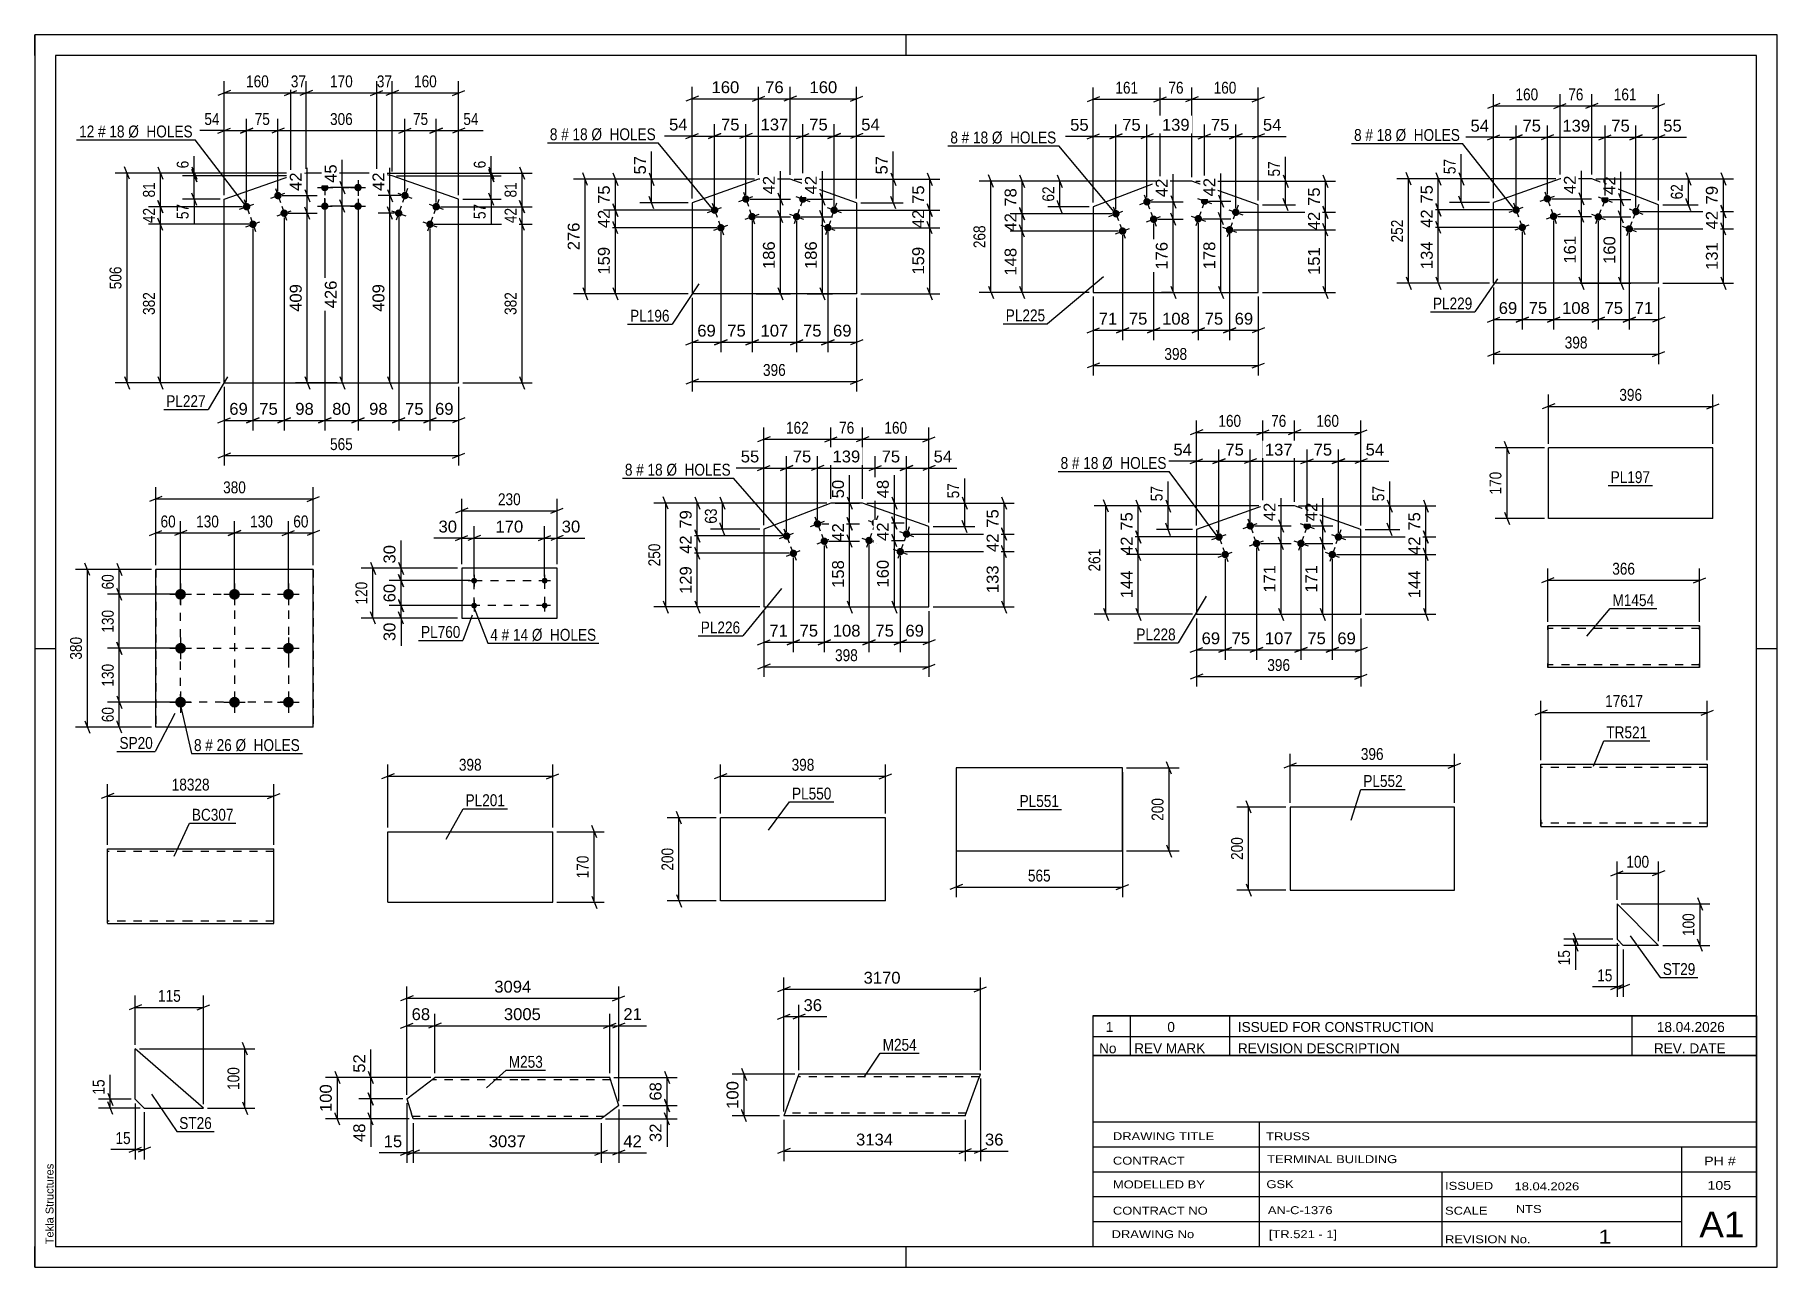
# Model space of a CAD drawing. Header units: millimetres. Extents: x 0 to 420, y 0 to 297.
import ezdxf

# ---------------------------------------------------------------- set-up
doc = ezdxf.new("R2010")
doc.units = ezdxf.units.MM
doc.linetypes.add('DXK_LINE_DOT2', pattern=[3.9198, 1.9599, -1.9599])
doc.styles.add('Arial', font='ARIAL.TTF', dxfattribs={"height": 0.2})
doc.styles.add('Arial Narrow', font='ARIALN.TTF', dxfattribs={"height": 0.2})

# ---------------------------------------------------------------- blocks, each defined once
blk = doc.blocks.new('Unknown-717262950-11925')
at = {"color": 7, "linetype": 'Continuous'}
for p, q in [((255, 51.05), (255, 5)), ((255, 51.05), (415, 51.05)), ((415, 51), (415, 5)), ((255, 35), (415, 35)), ((295.14, 35), (295.14, 5)), ((255, 29), (415, 29)), ((397, 5.05), (397, 29.05)), ((255, 23), (415, 23)), ((339.14, 23), (339.14, 5)), ((255, 17), (415, 17)), ((255, 11), (397, 11)), ((255, 5), (415, 5))]:
    blk.add_line(p, q, dxfattribs=at)
at = {"color": 7, "style": 'Arial Narrow'}
for s, height, width, p in [('DRAWING TITLE', 1.9089, 1.425378, (259.88, 30.61)), ('TRUSS', 1.909, 1.425378, (296.81, 30.59)), ('CONTRACT', 1.909, 1.425378, (259.88, 24.71)), ('TERMINAL BUILDING', 1.9089, 1.425378, (297.06, 25.07)), ('MODELLED BY', 1.9089, 1.425378, (259.88, 18.98)), ('GSK', 1.909, 1.425378, (296.88, 19.04)), ('ISSUED', 1.909, 1.425378, (339.94, 18.64)), ('18.04.2026', 1.909, 1.425378, (356.69, 18.52)), ('CONTRACT NO', 1.9089, 1.425378, (259.88, 12.66)), ('AN-C-1376', 1.909, 1.425378, (297.23, 12.78)), ('SCALE', 1.909, 1.425378, (339.94, 12.65)), ('A1', 6.204, 1.25, (401.24, 7.2)), ('DRAWING No', 1.909, 1.425378, (259.56, 7)), ('[TR.521 - 1]', 1.9089, 1.425378, (297.46, 6.99)), ('1', 3.34, 1.5, (376.91, 5.68)), ('REVISION No.', 1.9089, 1.425378, (339.94, 5.77))]:
    blk.add_text(s, height=height, dxfattribs=dict(at, width=width)).set_placement(p)
at = {"color": 7, "linetype": 'Continuous', "style": 'Arial Narrow'}
for s, height, width, p in [('PH #', 2.1, 1.42538, (402.4, 24.55)), ('105', 2.1, 1.42538, (403.19, 18.65)), ('NTS', 1.909, 1.425378, (357, 13.05))]:
    blk.add_text(s, height=height, dxfattribs=dict(at, width=width)).set_placement(p)
blk = doc.blocks.new('Unknown-717262950-1115')
at = {"color": 5, "linetype": 'Continuous'}
for p, q in [((420, 297), (0, 297)), ((0, 297), (0, 0)), ((0, 292), (0, 297)), ((210, 292), (210, 297)), ((420, 0), (420, 297)), ((415, 292), (5, 292)), ((5, 292), (5, 5)), ((415, 5), (415, 292)), ((5, 149), (0, 149)), ((420, 149), (415, 149)), ((0, 0), (0, 5)), ((5, 5), (415, 5)), ((210, 0), (210, 5)), ((0, 0), (420, 0))]:
    blk.add_line(p, q, dxfattribs=at)
at = {"color": 174, "linetype": 'Continuous', "style": 'Arial'}
blk.add_text('Tekla Structures', height=1.9102, rotation=90, dxfattribs=at).set_placement((4.5, 5.5))
blk = doc.blocks.new('Unknown-717262950-11926')
at = {"color": 7, "linetype": 'Continuous'}
for p, q in [((255, 60.55), (415, 60.55)), ((415, 60.55), (255, 60.55)), ((255, 60.55), (255, 55.55)), ((264, 60.55), (264, 55.55)), ((288, 60.55), (288, 55.55)), ((385, 60.55), (385, 55.55)), ((415, 60.55), (415, 55.55)), ((255, 55.55), (415, 55.55)), ((255, 55.55), (255, 51.05)), ((255, 55.55), (415, 55.55)), ((264, 55.55), (264, 51.05)), ((288, 55.55), (288, 51.05)), ((385, 55.55), (385, 51.05)), ((415, 55.55), (415, 51.05)), ((415, 51.05), (255, 51.05))]:
    blk.add_line(p, q, dxfattribs=at)
at = {"color": 7, "linetype": 'Continuous', "style": 'Arial Narrow'}
for s, height, width, p in [('1', 2.39, 1.196471, (258.16, 56.7)), ('0', 2.39, 1.196471, (273, 56.7)), ('ISSUED FOR CONSTRUCTION', 2.3861, 1.196471, (290, 56.7)), ('18.04.2026', 2.386, 1.196471, (391, 56.7)), ('No', 2.386, 1.2, (256.54, 51.55)), ('REV MARK', 2.386, 1.2, (265, 51.55)), ('REVISION DESCRIPTION', 2.3861, 1.2, (290, 51.55)), ('REV. DATE', 2.386, 1.2, (390.28, 51.55))]:
    blk.add_text(s, height=height, dxfattribs=dict(at, width=width)).set_placement(p)
blk = doc.blocks.new('Bolt-717262950-3398 - 3364')
at = {"linetype": 'Continuous'}
for points in [[(105.89, 164.75, -1), (105.89, 166.15, -1)], [(122.89, 164.75, -1), (122.89, 166.15, -1)], [(105.89, 158.75, -1), (105.89, 160.15, -1)], [(122.89, 158.75, -1), (122.89, 160.15, -1)]]:
    blk.add_hatch(color=1, dxfattribs=at).paths.add_polyline_path(points)
at = {"color": 1, "linetype": 'Continuous'}
for p, q in [((107.29, 165.45), (104.49, 165.45)), ((105.89, 166.85), (105.89, 164.05)), ((124.29, 165.45), (121.49, 165.45)), ((122.89, 166.85), (122.89, 164.05)), ((105.89, 160.85), (105.89, 158.05)), ((122.89, 160.85), (122.89, 158.05)), ((107.29, 159.45), (104.49, 159.45)), ((124.29, 159.45), (121.49, 159.45))]:
    blk.add_line(p, q, dxfattribs=at)
blk = doc.blocks.new('Part-717262950-3413 - 3364')
at = {"color": 2, "linetype": 'Continuous'}
for p, q in [((125.89, 168.45), (102.89, 168.45)), ((102.89, 168.45), (102.89, 156.45)), ((125.89, 156.45), (125.89, 168.45)), ((102.89, 156.45), (125.89, 156.45))]:
    blk.add_line(p, q, dxfattribs=at)
blk = doc.blocks.new('Part-717262950-3222 - 3206')
at = {"color": 2, "linetype": 'Continuous'}
for p, q in [((85.08, 87.95), (85.08, 104.95)), ((85.08, 104.95), (124.84, 104.95)), ((124.84, 87.95), (124.84, 104.95)), ((85.08, 87.95), (124.84, 87.95))]:
    blk.add_line(p, q, dxfattribs=at)
blk = doc.blocks.new('Part-717262950-2756 - 2740')
at = {"color": 2, "linetype": 'Continuous'}
for p, q in [((89.68, 40.53), (96.43, 45.73)), ((116.43, 45.73), (96.43, 45.73)), ((138.6, 45.73), (116.53, 45.73)), ((140.74, 38.97), (138.6, 45.73)), ((89.68, 40.53), (90.82, 36.93)), ((140.74, 38.97), (136.53, 35.73)), ((91.09, 36.08), (90.82, 36.93)), ((91.17, 35.82), (91.09, 36.08)), ((91.2, 35.73), (91.17, 35.82)), ((116.43, 35.73), (91.2, 35.73)), ((136.53, 35.73), (116.53, 35.73))]:
    blk.add_line(p, q, dxfattribs=at)
at = {"color": 7, "linetype": 'DXK_LINE_DOT2'}
for p, q in [((116.43, 45.13), (95.66, 45.13)), ((138.79, 45.13), (116.53, 45.13)), ((90.96, 36.47), (90.82, 36.93)), ((91.09, 36.08), (90.99, 36.38)), ((116.43, 36.33), (91.01, 36.33)), ((137.31, 36.33), (116.53, 36.33))]:
    blk.add_line(p, q, dxfattribs=at)
blk = doc.blocks.new('Part-717262950-3031 - 3011')
at = {"color": 2, "linetype": 'Continuous'}
for p, q in [((17.52, 82.89), (17.52, 100.8)), ((17.52, 100.8), (37.52, 100.8)), ((37.62, 100.8), (57.62, 100.8)), ((57.62, 82.8), (57.62, 100.8)), ((17.52, 82.89), (17.52, 82.8)), ((17.52, 82.8), (37.52, 82.8)), ((37.62, 82.8), (57.62, 82.8))]:
    blk.add_line(p, q, dxfattribs=at)
at = {"color": 7, "linetype": 'DXK_LINE_DOT2'}
for p, q in [((37.52, 100.2), (17.52, 100.2)), ((57.62, 100.2), (37.62, 100.2)), ((17.52, 83.4), (17.52, 83.45)), ((37.52, 83.4), (17.52, 83.4)), ((57.62, 83.4), (37.62, 83.4)), ((57.62, 83.4), (57.62, 83.45))]:
    blk.add_line(p, q, dxfattribs=at)
blk = doc.blocks.new('Part-717262950-3348 - 3332')
at = {"color": 2, "linetype": 'Continuous'}
for p, q in [((364.69, 154.55), (364.69, 154.55)), ((401.3, 154.55), (364.69, 154.55)), ((364.69, 154.46), (364.69, 154.55)), ((364.69, 154.2), (364.69, 154.46)), ((364.69, 153.81), (364.69, 154.2)), ((364.69, 153.81), (364.69, 145.29)), ((401.3, 154.55), (401.3, 154.55)), ((401.3, 154.55), (401.3, 154.46)), ((401.3, 154.46), (401.3, 154.2)), ((401.3, 154.2), (401.3, 153.81)), ((401.3, 153.81), (401.3, 145.29)), ((364.69, 144.9), (364.69, 145.29)), ((364.69, 144.64), (364.69, 144.9)), ((364.69, 144.55), (364.69, 144.64)), ((364.69, 144.55), (364.69, 144.55)), ((401.3, 144.55), (364.69, 144.55)), ((401.3, 145.29), (401.3, 144.9)), ((401.3, 144.9), (401.3, 144.64)), ((401.3, 144.64), (401.3, 144.55)), ((401.3, 144.55), (401.3, 144.55))]:
    blk.add_line(p, q, dxfattribs=at)
at = {"color": 7, "linetype": 'DXK_LINE_DOT2'}
for p, q in [((364.69, 154.55), (364.69, 154.55)), ((364.69, 154.55), (364.69, 154.46)), ((364.69, 154.46), (364.69, 154.2)), ((364.69, 154.2), (364.69, 153.81)), ((401.3, 153.95), (364.69, 153.95)), ((364.69, 153.9), (364.69, 153.95)), ((364.69, 153.9), (364.69, 153.95)), ((364.69, 153.9), (364.69, 145.52)), ((364.69, 153.81), (364.69, 153.9)), ((364.69, 153.81), (364.69, 145.19)), ((364.69, 153.77), (364.69, 153.81)), ((364.69, 153.58), (364.69, 153.77)), ((364.69, 153.58), (364.69, 145.32)), ((401.3, 154.46), (401.3, 154.55)), ((401.3, 154.2), (401.3, 154.46)), ((401.3, 153.81), (401.3, 154.2)), ((401.3, 153.95), (401.3, 153.95)), ((401.3, 153.9), (401.3, 153.95)), ((401.3, 153.9), (401.3, 153.95)), ((401.3, 153.9), (401.3, 145.52)), ((401.3, 153.81), (401.3, 153.9)), ((401.3, 153.81), (401.3, 145.19)), ((401.3, 153.77), (401.3, 153.81)), ((401.3, 153.58), (401.3, 153.77)), ((401.3, 153.58), (401.3, 145.32)), ((364.69, 145.32), (364.69, 145.52)), ((364.69, 145.19), (364.69, 145.32)), ((364.69, 145.32), (364.69, 145.19)), ((364.69, 145.15), (364.69, 145.19)), ((364.69, 145.19), (364.69, 145.15)), ((364.69, 145.19), (364.69, 144.9)), ((401.3, 145.15), (364.69, 145.15)), ((364.69, 144.9), (364.69, 144.64)), ((364.69, 144.64), (364.69, 144.55)), ((364.69, 144.55), (364.69, 144.55)), ((401.3, 145.32), (401.3, 145.52)), ((401.3, 145.19), (401.3, 145.32)), ((401.3, 145.32), (401.3, 145.19)), ((401.3, 145.15), (401.3, 145.19)), ((401.3, 145.19), (401.3, 145.15)), ((401.3, 144.9), (401.3, 145.19)), ((401.3, 145.15), (401.3, 145.15)), ((401.3, 144.64), (401.3, 144.9)), ((401.3, 144.55), (401.3, 144.64))]:
    blk.add_line(p, q, dxfattribs=at)
blk = doc.blocks.new('Bolt-717262950-3088 - 3054')
at = {"linetype": 'Continuous'}
for points in [[(35.13, 163.46, -1), (35.13, 160.86, -1)], [(48.13, 163.46, -1), (48.13, 160.86, -1)], [(61.13, 163.46, -1), (61.13, 160.86, -1)], [(35.13, 150.46, -1), (35.13, 147.86, -1)], [(61.13, 150.46, -1), (61.13, 147.86, -1)], [(35.13, 137.46, -1), (35.13, 134.86, -1)], [(48.13, 137.46, -1), (48.13, 134.86, -1)], [(61.13, 137.46, -1), (61.13, 134.86, -1)]]:
    blk.add_hatch(color=1, dxfattribs=at).paths.add_polyline_path(points)
at = {"color": 1, "linetype": 'Continuous'}
for p, q in [((35.13, 164.76), (35.13, 159.56)), ((48.13, 164.76), (48.13, 159.56)), ((61.13, 164.76), (61.13, 159.56)), ((32.53, 162.16), (37.73, 162.16)), ((45.53, 162.16), (50.73, 162.16)), ((58.53, 162.16), (63.73, 162.16)), ((35.13, 151.76), (35.13, 146.56)), ((61.13, 151.76), (61.13, 146.56)), ((32.53, 149.16), (37.73, 149.16)), ((58.53, 149.16), (63.73, 149.16)), ((35.13, 138.76), (35.13, 133.56)), ((48.13, 138.76), (48.13, 133.56)), ((61.13, 138.76), (61.13, 133.56)), ((32.53, 136.16), (37.73, 136.16)), ((45.53, 136.16), (50.73, 136.16)), ((58.53, 136.16), (63.73, 136.16))]:
    blk.add_line(p, q, dxfattribs=at)
blk = doc.blocks.new('Part-717262950-3103 - 3054')
at = {"color": 2, "linetype": 'Continuous'}
for p, q in [((67.13, 168.16), (29.13, 168.16)), ((29.13, 130.16), (29.13, 168.16)), ((67.13, 130.16), (67.13, 168.16)), ((67.13, 130.16), (29.13, 130.16))]:
    blk.add_line(p, q, dxfattribs=at)
at = {"color": 7, "linetype": 'DXK_LINE_DOT2'}
for p, q in [((29.13, 168.16), (29.13, 130.16)), ((67.13, 168.16), (67.13, 130.16))]:
    blk.add_line(p, q, dxfattribs=at)
blk = doc.blocks.new('Part-717262950-3304 - 3290')
at = {"color": 2, "linetype": 'Continuous'}
for p, q in [((222.08, 120.31), (222.08, 100.31)), ((242.08, 120.31), (222.08, 120.31)), ((262.18, 120.31), (242.18, 120.31)), ((262.18, 100.31), (262.18, 120.31)), ((222.08, 100.31), (242.08, 100.31)), ((242.18, 100.31), (262.18, 100.31))]:
    blk.add_line(p, q, dxfattribs=at)
blk = doc.blocks.new('Part-717262950-3263 - 3249')
at = {"color": 2, "linetype": 'Continuous'}
for p, q in [((404.52, 197.46), (364.88, 197.46)), ((364.88, 180.46), (364.88, 197.46)), ((404.52, 180.46), (404.52, 197.46)), ((404.52, 180.46), (364.88, 180.46))]:
    blk.add_line(p, q, dxfattribs=at)
blk = doc.blocks.new('Part-717262950-3532 - 3512')
at = {"color": 2, "linetype": 'Continuous'}
for p, q in [((363.06, 107.79), (363.06, 121.19)), ((363.06, 121.19), (383.06, 121.19)), ((383.16, 121.19), (403.16, 121.19)), ((403.16, 121.19), (403.16, 121.06)), ((403.16, 121.06), (403.16, 106.19)), ((363.06, 107.79), (363.06, 106.19)), ((363.06, 106.19), (383.06, 106.19)), ((383.16, 106.19), (403.16, 106.19))]:
    blk.add_line(p, q, dxfattribs=at)
at = {"color": 7, "linetype": 'DXK_LINE_DOT2'}
for p, q in [((383.06, 120.39), (363.06, 120.39)), ((403.16, 120.39), (383.16, 120.39)), ((363.06, 106.31), (363.06, 107.79)), ((363.06, 106.99), (363.06, 107.05)), ((383.06, 106.99), (363.06, 106.99)), ((403.16, 106.99), (383.16, 106.99)), ((403.16, 106.99), (403.16, 107.05))]:
    blk.add_line(p, q, dxfattribs=at)
blk = doc.blocks.new('Bolt-717262950-3576 - 3555')
at = {"linetype": 'Continuous'}
for points in [[(268.92, 257.08, -1), (267.24, 256.44, -1)], [(261.45, 254.22, -1), (259.77, 253.58, -1)], [(270.53, 252.88, -1), (268.84, 252.23, -1)], [(263.05, 250.02, -1), (261.37, 249.38, -1)]]:
    blk.add_hatch(color=1, dxfattribs=at).paths.add_polyline_path(points)
at = {"color": 1, "linetype": 'Continuous'}
for p, q in [((266.4, 256.12), (269.76, 257.4)), ((267.43, 258.44), (268.72, 255.08)), ((258.92, 253.26), (262.29, 254.54)), ((259.96, 255.58), (261.25, 252.22)), ((268, 251.91), (271.37, 253.2)), ((269.04, 254.24), (270.33, 250.87)), ((260.53, 249.05), (263.89, 250.34)), ((261.57, 251.38), (262.86, 248.02))]:
    blk.add_line(p, q, dxfattribs=at)
blk = doc.blocks.new('Part-717262950-3571 - 3555')
at = {"color": 2, "linetype": 'Continuous'}
for p, q in [((271.28, 261.73), (255.15, 255.56)), ((278.89, 261.73), (271.28, 261.73)), ((294.91, 256.05), (278.89, 261.73)), ((255.15, 255.56), (255.15, 234.94)), ((294.91, 234.94), (294.91, 256.05)), ((255.15, 234.94), (294.91, 234.94))]:
    blk.add_line(p, q, dxfattribs=at)
blk = doc.blocks.new('Bolt-717262950-3581 - 3555')
at = {"linetype": 'Continuous'}
for points in [[(282.81, 256.63, -1), (281.12, 257.23, -1)], [(281.31, 252.39, -1), (279.61, 252.99, -1)], [(290.35, 253.95, -1), (288.66, 254.55, -1)], [(288.85, 249.71, -1), (287.15, 250.31, -1)]]:
    blk.add_hatch(color=1, dxfattribs=at).paths.add_polyline_path(points)
at = {"color": 1, "linetype": 'Continuous'}
for p, q in [((280.27, 257.53), (283.66, 256.33)), ((282.57, 258.62), (281.36, 255.23)), ((278.76, 253.29), (282.16, 252.08)), ((281.06, 254.38), (279.86, 250.99)), ((287.81, 254.85), (291.2, 253.65)), ((290.11, 255.95), (288.9, 252.56)), ((286.3, 250.61), (289.7, 249.41)), ((288.6, 251.71), (287.4, 248.32))]:
    blk.add_line(p, q, dxfattribs=at)
blk = doc.blocks.new('Bolt-717262950-3856 - 3835')
at = {"linetype": 'Continuous'}
for points in [[(172.25, 257.72, -1), (170.56, 257.12, -1)], [(164.71, 255.05, -1), (163.02, 254.45, -1)], [(173.76, 253.48, -1), (172.06, 252.88, -1)], [(166.22, 250.81, -1), (164.52, 250.21, -1)]]:
    blk.add_hatch(color=1, dxfattribs=at).paths.add_polyline_path(points)
at = {"color": 1, "linetype": 'Continuous'}
for p, q in [((163.26, 256.44), (164.47, 253.05)), ((169.71, 256.82), (173.1, 258.02)), ((170.8, 259.12), (172.01, 255.73)), ((162.17, 254.15), (165.56, 255.35)), ((164.77, 252.2), (165.97, 248.81)), ((171.21, 252.58), (174.6, 253.78)), ((172.31, 254.88), (173.51, 251.49)), ((163.67, 249.91), (167.07, 251.11))]:
    blk.add_line(p, q, dxfattribs=at)
blk = doc.blocks.new('Part-717262950-3851 - 3835')
at = {"color": 2, "linetype": 'Continuous'}
for p, q in [((174.48, 262.23), (158.45, 256.54)), ((182.07, 262.23), (174.48, 262.23)), ((198.09, 256.54), (182.07, 262.23)), ((158.45, 256.54), (158.45, 234.6)), ((198.09, 256.54), (198.09, 234.6)), ((198.09, 234.6), (158.45, 234.6))]:
    blk.add_line(p, q, dxfattribs=at)
blk = doc.blocks.new('Bolt-717262950-3861 - 3835')
at = {"linetype": 'Continuous'}
for points in [[(185.99, 257.12, -1), (184.29, 257.72, -1)], [(184.48, 252.88, -1), (182.79, 253.48, -1)], [(193.53, 254.45, -1), (191.83, 255.05, -1)], [(192.02, 250.21, -1), (190.33, 250.81, -1)]]:
    blk.add_hatch(color=1, dxfattribs=at).paths.add_polyline_path(points)
at = {"color": 1, "linetype": 'Continuous'}
for p, q in [((183.44, 258.02), (186.83, 256.82)), ((185.74, 259.12), (184.54, 255.73)), ((193.28, 256.44), (192.08, 253.05)), ((181.94, 253.78), (185.33, 252.58)), ((184.24, 254.88), (183.03, 251.49)), ((191.78, 252.2), (190.57, 248.81)), ((190.98, 255.35), (194.37, 254.15)), ((189.48, 251.11), (192.87, 249.91))]:
    blk.add_line(p, q, dxfattribs=at)
blk = doc.blocks.new('Part-717262950-4088 - 4072')
at = {"color": 2, "linetype": 'Continuous'}
for p, q in [((24.22, 40.46), (24.22, 52.61)), ((40.65, 38.32), (24.22, 52.61)), ((26.37, 38.32), (24.22, 40.46)), ((26.37, 38.32), (40.65, 38.32))]:
    blk.add_line(p, q, dxfattribs=at)
blk = doc.blocks.new('Part-717262950-2552 - 2536')
at = {"color": 2, "linetype": 'Continuous'}
for p, q in [((184.18, 46.49), (180.54, 36.49)), ((204.18, 46.49), (184.18, 46.49)), ((227.92, 46.49), (204.28, 46.49)), ((227.88, 46.4), (227.48, 45.29)), ((227.92, 46.49), (227.88, 46.4)), ((224.28, 36.49), (227.48, 45.29)), ((204.18, 36.49), (180.54, 36.49)), ((224.28, 36.49), (204.28, 36.49))]:
    blk.add_line(p, q, dxfattribs=at)
at = {"color": 7, "linetype": 'DXK_LINE_DOT2'}
for p, q in [((204.18, 45.89), (183.96, 45.89)), ((227.7, 45.89), (204.28, 45.89)), ((227.48, 45.29), (227.79, 46.14)), ((204.18, 37.09), (180.76, 37.09)), ((224.5, 37.09), (204.28, 37.09)), ((224.31, 36.58), (224.28, 36.49))]:
    blk.add_line(p, q, dxfattribs=at)
blk = doc.blocks.new('Part-717262950-1673 - 1657')
at = {"color": 2, "linetype": 'Continuous'}
for p, q in [((367.67, 262.31), (351.65, 256.62)), ((375.29, 262.31), (367.67, 262.31)), ((391.43, 256.06), (375.29, 262.31)), ((351.65, 237.14), (351.65, 256.62)), ((391.43, 237.14), (391.43, 256.06)), ((391.43, 237.14), (351.65, 237.14))]:
    blk.add_line(p, q, dxfattribs=at)
blk = doc.blocks.new('Bolt-717262950-1678 - 1657')
at = {"linetype": 'Continuous'}
for points in [[(365.45, 257.8, -1), (363.75, 257.2, -1)], [(357.91, 255.13, -1), (356.21, 254.53, -1)], [(366.95, 253.56, -1), (365.26, 252.96, -1)], [(359.41, 250.89, -1), (357.72, 250.29, -1)]]:
    blk.add_hatch(color=1, dxfattribs=at).paths.add_polyline_path(points)
at = {"color": 1, "linetype": 'Continuous'}
for p, q in [((356.46, 256.52), (357.66, 253.13)), ((362.9, 256.9), (366.3, 258.1)), ((364, 259.2), (365.2, 255.81)), ((355.36, 254.23), (358.76, 255.43)), ((357.96, 252.28), (359.17, 248.89)), ((364.41, 252.66), (367.8, 253.86)), ((365.5, 254.96), (366.71, 251.56)), ((356.87, 249.99), (360.26, 251.19))]:
    blk.add_line(p, q, dxfattribs=at)
blk = doc.blocks.new('Bolt-717262950-1683 - 1657')
at = {"linetype": 'Continuous'}
for points in [[(379.35, 256.98, -1), (377.67, 257.63, -1)], [(377.72, 252.78, -1), (376.05, 253.43, -1)], [(386.81, 254.09, -1), (385.13, 254.74, -1)], [(385.19, 249.9, -1), (383.51, 250.55, -1)]]:
    blk.add_hatch(color=1, dxfattribs=at).paths.add_polyline_path(points)
at = {"color": 1, "linetype": 'Continuous'}
for p, q in [((376.83, 257.95), (380.19, 256.66)), ((379.16, 258.98), (377.86, 255.63)), ((375.21, 253.76), (378.56, 252.46)), ((377.53, 254.79), (376.24, 251.43)), ((384.29, 255.07), (387.65, 253.77)), ((386.62, 256.1), (385.32, 252.74)), ((382.67, 250.87), (386.02, 249.57)), ((385, 251.9), (383.7, 248.54))]:
    blk.add_line(p, q, dxfattribs=at)
blk = doc.blocks.new('Bolt-717262950-1248 - 1207')
at = {"linetype": 'Continuous'}
for points in [[(70.8, 260.2, -1), (69, 260.2, -1)], [(78.8, 260.2, -1), (77, 260.2, -1)], [(70.8, 255.7, -1), (69, 255.7, -1)], [(78.8, 255.7, -1), (77, 255.7, -1)]]:
    blk.add_hatch(color=1, dxfattribs=at).paths.add_polyline_path(points)
at = {"color": 1, "linetype": 'Continuous'}
for p, q in [((69.9, 262), (69.9, 258.4)), ((77.9, 262), (77.9, 258.4)), ((68.1, 260.2), (71.7, 260.2)), ((69.9, 257.5), (69.9, 253.9)), ((76.1, 260.2), (79.7, 260.2)), ((77.9, 257.5), (77.9, 253.9)), ((68.1, 255.7), (71.7, 255.7)), ((76.1, 255.7), (79.7, 255.7))]:
    blk.add_line(p, q, dxfattribs=at)
blk = doc.blocks.new('Bolt-717262950-1243 - 1207')
at = {"linetype": 'Continuous'}
for points in [[(51.91, 255.88, -1), (50.21, 255.28, -1)], [(59.45, 258.56, -1), (57.75, 257.96, -1)], [(53.41, 251.64, -1), (51.71, 251.04, -1)], [(60.95, 254.32, -1), (59.25, 253.71, -1)]]:
    blk.add_hatch(color=1, dxfattribs=at).paths.add_polyline_path(points)
at = {"color": 1, "linetype": 'Continuous'}
for p, q in [((50.46, 257.28), (51.66, 253.88)), ((56.9, 257.65), (60.29, 258.86)), ((58, 259.95), (59.2, 256.56)), ((49.36, 254.98), (52.75, 256.18)), ((51.96, 253.04), (53.16, 249.64)), ((58.41, 253.41), (61.8, 254.62)), ((59.5, 255.71), (60.7, 252.32)), ((50.87, 250.74), (54.26, 251.94))]:
    blk.add_line(p, q, dxfattribs=at)
blk = doc.blocks.new('Bolt-717262950-1253 - 1207')
at = {"linetype": 'Continuous'}
for points in [[(90.06, 257.96, -1), (88.36, 258.56, -1)], [(97.6, 255.28, -1), (95.9, 255.88, -1)], [(88.55, 253.72, -1), (86.86, 254.32, -1)], [(96.09, 251.04, -1), (94.4, 251.64, -1)]]:
    blk.add_hatch(color=1, dxfattribs=at).paths.add_polyline_path(points)
at = {"color": 1, "linetype": 'Continuous'}
for p, q in [((87.51, 258.86), (90.91, 257.66)), ((89.81, 259.95), (88.61, 256.56)), ((97.35, 257.28), (96.15, 253.89)), ((86.01, 254.62), (89.4, 253.41)), ((88.31, 255.71), (87.1, 252.32)), ((95.85, 253.04), (94.64, 249.65)), ((95.05, 256.18), (98.45, 254.98)), ((93.55, 251.94), (96.94, 250.74))]:
    blk.add_line(p, q, dxfattribs=at)
blk = doc.blocks.new('Part-717262950-1268 - 1207')
at = {"color": 2, "linetype": 'Continuous'}
for p, q in [((45.65, 257.38), (61.67, 263.06)), ((65.4, 263.7), (61.67, 263.06)), ((82.4, 263.7), (65.4, 263.7)), ((86.14, 263.06), (82.4, 263.7)), ((102.16, 257.38), (86.14, 263.06)), ((45.65, 213.14), (45.65, 257.38)), ((102.16, 213.14), (102.16, 257.38)), ((45.65, 213.14), (102.16, 213.14))]:
    blk.add_line(p, q, dxfattribs=at)
blk = doc.blocks.new('Part-717262950-10529 - 10528')
at = {"color": 2, "linetype": 'Continuous'}
for p, q in [((205.07, 108.3), (165.27, 108.3)), ((165.27, 88.3), (165.27, 108.3)), ((205.07, 88.3), (205.07, 108.3)), ((205.07, 88.3), (165.27, 88.3))]:
    blk.add_line(p, q, dxfattribs=at)
blk = doc.blocks.new('Part-717262950-10539 - 10538')
at = {"color": 2, "linetype": 'Continuous'}
for p, q in [((342.21, 110.89), (302.57, 110.89)), ((302.57, 110.89), (302.57, 90.89)), ((342.21, 90.89), (342.21, 110.89)), ((302.57, 90.89), (342.21, 90.89))]:
    blk.add_line(p, q, dxfattribs=at)
blk = doc.blocks.new('Bolt-717262950-10605 - 10602')
at = {"linetype": 'Continuous'}
for points in [[(203.44, 179.07, -1), (201.74, 179.67, -1)], [(210.98, 176.39, -1), (209.28, 177, -1)], [(201.93, 174.83, -1), (200.24, 175.43, -1)], [(209.47, 172.15, -1), (207.77, 172.75, -1)]]:
    blk.add_hatch(color=1, dxfattribs=at).paths.add_polyline_path(points)
at = {"color": 1, "linetype": 'Continuous'}
for p, q in [((203.19, 181.07), (201.99, 177.67)), ((201.69, 176.82), (200.48, 173.43)), ((200.89, 179.97), (204.28, 178.77)), ((208.43, 177.3), (211.82, 176.09)), ((210.73, 178.39), (209.53, 175)), ((199.39, 175.73), (202.78, 174.53)), ((206.93, 173.06), (210.32, 171.85)), ((209.22, 174.15), (208.02, 170.76))]:
    blk.add_line(p, q, dxfattribs=at)
blk = doc.blocks.new('Part-717262950-10603 - 10602')
at = {"color": 2, "linetype": 'Continuous'}
for p, q in [((191.9, 184.17), (175.74, 177.85)), ((199.52, 184.17), (191.9, 184.17)), ((215.54, 178.49), (199.52, 184.17)), ((175.74, 177.85), (175.74, 159.13)), ((215.54, 159.13), (215.54, 178.49)), ((175.74, 159.13), (215.54, 159.13))]:
    blk.add_line(p, q, dxfattribs=at)
blk = doc.blocks.new('Bolt-717262950-10604 - 10602')
at = {"linetype": 'Continuous'}
for points in [[(182.04, 176.56, -1), (180.37, 175.9, -1)], [(189.49, 179.47, -1), (187.82, 178.82, -1)], [(183.68, 172.37, -1), (182.01, 171.71, -1)], [(191.13, 175.28, -1), (189.46, 174.63, -1)]]:
    blk.add_hatch(color=1, dxfattribs=at).paths.add_polyline_path(points)
at = {"color": 1, "linetype": 'Continuous'}
for p, q in [((188, 180.82), (189.31, 177.47)), ((179.53, 175.58), (182.88, 176.89)), ((180.55, 177.91), (181.86, 174.55)), ((186.98, 178.49), (190.33, 179.8)), ((189.64, 176.63), (190.95, 173.28)), ((181.17, 171.38), (184.52, 172.7)), ((182.19, 173.72), (183.5, 170.36)), ((188.62, 174.3), (191.97, 175.61))]:
    blk.add_line(p, q, dxfattribs=at)
blk = doc.blocks.new('Bolt-717262950-10615 - 10612')
at = {"linetype": 'Continuous'}
for points in [[(307.56, 178.36, -1), (305.86, 178.96, -1)], [(315.1, 175.69, -1), (313.4, 176.29, -1)], [(306.06, 174.12, -1), (304.36, 174.72, -1)], [(313.6, 171.45, -1), (311.9, 172.05, -1)]]:
    blk.add_hatch(color=1, dxfattribs=at).paths.add_polyline_path(points)
at = {"color": 1, "linetype": 'Continuous'}
for p, q in [((305.02, 179.26), (308.41, 178.06)), ((307.31, 180.36), (306.11, 176.97)), ((312.56, 176.59), (315.95, 175.39)), ((314.85, 177.68), (313.65, 174.29)), ((303.51, 175.02), (306.91, 173.82)), ((305.81, 176.12), (304.61, 172.72)), ((311.05, 172.35), (314.44, 171.14)), ((313.35, 173.44), (312.15, 170.05))]:
    blk.add_line(p, q, dxfattribs=at)
blk = doc.blocks.new('Part-717262950-10613 - 10612')
at = {"color": 2, "linetype": 'Continuous'}
for p, q in [((296.05, 183.46), (280.03, 177.78)), ((303.64, 183.46), (296.05, 183.46)), ((319.66, 177.78), (303.64, 183.46)), ((280.03, 177.78), (280.03, 157.34)), ((319.66, 157.34), (319.66, 177.78)), ((280.03, 157.34), (319.66, 157.34))]:
    blk.add_line(p, q, dxfattribs=at)
blk = doc.blocks.new('Bolt-717262950-10614 - 10612')
at = {"linetype": 'Continuous'}
for points in [[(286.29, 176.29, -1), (284.59, 175.69, -1)], [(293.83, 178.96, -1), (292.13, 178.36, -1)], [(287.79, 172.05, -1), (286.1, 171.45, -1)], [(295.33, 174.72, -1), (293.64, 174.12, -1)]]:
    blk.add_hatch(color=1, dxfattribs=at).paths.add_polyline_path(points)
at = {"color": 1, "linetype": 'Continuous'}
for p, q in [((283.74, 175.39), (287.14, 176.59)), ((284.84, 177.68), (286.04, 174.29)), ((291.28, 178.06), (294.68, 179.26)), ((292.38, 180.36), (293.58, 176.97)), ((285.25, 171.14), (288.64, 172.35)), ((286.34, 173.44), (287.55, 170.05)), ((292.79, 173.82), (296.18, 175.02)), ((293.88, 176.12), (295.09, 172.72))]:
    blk.add_line(p, q, dxfattribs=at)
blk = doc.blocks.new('Part-717262950-10643 - 10642')
at = {"color": 2, "linetype": 'Continuous'}
for p, q in [((391.41, 77.55), (381.41, 87.55)), ((381.41, 87.55), (381.41, 79.05)), ((382.91, 77.55), (381.41, 79.05)), ((391.41, 77.55), (382.91, 77.55))]:
    blk.add_line(p, q, dxfattribs=at)
blk = doc.blocks.new('Rectangle-717262950-3498 - 3364')
at = {"color": 1, "linetype": 'DXK_LINE_DOT2'}
blk.add_lwpolyline([(105.89, 165.46), (122.89, 165.46), (122.89, 159.45), (105.89, 159.45), (105.89, 165.46)], close=True, dxfattribs=at)
blk = doc.blocks.new('Rectangle-717262950-3192 - 3054')
at = {"color": 1, "linetype": 'DXK_LINE_DOT2'}
blk.add_lwpolyline([(35.13, 162.16), (61.13, 162.16), (61.13, 136.16), (35.13, 136.16), (35.13, 162.16)], close=True, dxfattribs=at)
blk = doc.blocks.new('Rectangle-717262950-1607 - 1207')
at = {"color": 1, "linetype": 'DXK_LINE_DOT2'}
blk.add_lwpolyline([(69.9, 260.2), (77.9, 260.2), (77.9, 255.7), (69.9, 255.7), (69.9, 260.2)], close=True, dxfattribs=at)
blk = doc.blocks.new('Line-717262950-3183 - 3054')
at = {"color": 1, "linetype": 'DXK_LINE_DOT2'}
blk.add_line((48.13, 162.16), (48.13, 136.16), dxfattribs=at)
blk = doc.blocks.new('Line-717262950-3176 - 3054')
at = {"color": 1, "linetype": 'DXK_LINE_DOT2'}
blk.add_line((35.13, 149.16), (61.13, 149.16), dxfattribs=at)
blk = doc.blocks.new('StraightDimension-717262950-3425 - 3364')
at = {"color": 7, "linetype": 'Continuous'}
for p, q in [((104.89, 165.46), (85.42, 165.46)), ((87.67, 166.96), (88.87, 163.96)), ((88.27, 159.45), (88.27, 165.46)), ((88.87, 157.95), (87.67, 160.95)), ((104.89, 159.45), (85.42, 159.45))]:
    blk.add_line(p, q, dxfattribs=at)
at = {"color": 0}
blk.add_wipeout([(87.52, 165.28), (83.32, 165.28), (83.32, 159.63), (87.52, 159.63)], dxfattribs=at)
at = {"color": 3, "style": 'Arial'}
blk.add_text('60', height=2.865, rotation=90.0002, dxfattribs=at).set_placement((86.92, 160.23))
blk = doc.blocks.new('StraightDimension-717262950-3477 - 3364')
at = {"color": 7, "linetype": 'Continuous'}
for p, q in [((101.89, 168.45), (78.64, 168.45)), ((80.89, 169.95), (82.09, 166.95)), ((81.49, 156.45), (81.49, 168.45)), ((101.89, 156.45), (78.64, 156.45)), ((82.09, 154.95), (80.89, 157.95))]:
    blk.add_line(p, q, dxfattribs=at)
at = {"color": 0}
blk.add_wipeout([(80.74, 165.8), (76.54, 165.8), (76.54, 159.11), (80.74, 159.11)], dxfattribs=at)
at = {"color": 3, "style": 'Arial Narrow'}
blk.add_text('120', height=2.863, rotation=90.0002, dxfattribs=at).set_placement((80.14, 159.71))
blk = doc.blocks.new('StraightDimension-717262950-3415 - 3364')
at = {"color": 7, "linetype": 'Continuous'}
for p, q in [((87.67, 160.95), (88.87, 157.95)), ((104.89, 159.45), (85.42, 159.45)), ((101.89, 156.45), (85.42, 156.45)), ((88.87, 154.95), (87.67, 157.95)), ((88.27, 156.45), (88.27, 159.45))]:
    blk.add_line(p, q, dxfattribs=at)
at = {"color": 0}
blk.add_wipeout([(87.52, 155.93), (83.32, 155.93), (83.32, 150.28), (87.52, 150.28)], dxfattribs=at)
at = {"color": 7, "linetype": 'Continuous'}
blk.add_line((88.27, 156.45), (88.27, 149.76), dxfattribs=at)
blk.add_line((88.27, 156.45), (88.27, 149.76), dxfattribs=at)
at = {"color": 3, "style": 'Arial'}
blk.add_text('30', height=2.865, rotation=90.0002, dxfattribs=at).set_placement((86.92, 150.88))
blk = doc.blocks.new('StraightDimension-717262950-3435 - 3364')
at = {"color": 7, "linetype": 'Continuous'}
for p, q in [((101.89, 168.45), (85.42, 168.45)), ((87.67, 169.95), (88.87, 166.95)), ((88.27, 165.46), (88.27, 168.45)), ((104.89, 165.46), (85.42, 165.46)), ((88.87, 163.96), (87.67, 166.95))]:
    blk.add_line(p, q, dxfattribs=at)
at = {"color": 0}
blk.add_wipeout([(87.52, 174.63), (83.32, 174.63), (83.32, 168.98), (87.52, 168.98)], dxfattribs=at)
at = {"color": 7, "linetype": 'Continuous'}
blk.add_line((88.27, 168.45), (88.27, 175.15), dxfattribs=at)
blk.add_line((88.27, 168.45), (88.27, 175.15), dxfattribs=at)
at = {"color": 3, "style": 'Arial'}
blk.add_text('30', height=2.865, rotation=90.0002, dxfattribs=at).set_placement((86.92, 169.58))
blk = doc.blocks.new('StraightDimension-717262950-3446 - 3364')
at = {"color": 7, "linetype": 'Continuous'}
for p, q in [((102.89, 169.45), (102.89, 178.56)), ((105.89, 166.46), (105.89, 178.56)), ((101.39, 175.11), (104.39, 176.31)), ((102.89, 175.71), (105.89, 175.71)), ((107.39, 176.31), (104.39, 175.11))]:
    blk.add_line(p, q, dxfattribs=at)
at = {"color": 0}
blk.add_wipeout([(102.36, 176.46), (102.36, 180.66), (96.71, 180.66), (96.71, 176.46)], dxfattribs=at)
at = {"color": 7, "linetype": 'Continuous'}
blk.add_line((102.89, 175.71), (96.19, 175.71), dxfattribs=at)
blk.add_line((102.89, 175.71), (96.19, 175.71), dxfattribs=at)
at = {"color": 3, "style": 'Arial'}
blk.add_text('30', height=2.865, dxfattribs=at).set_placement((97.31, 177.06))
blk = doc.blocks.new('StraightDimension-717262950-3456 - 3364')
at = {"color": 7, "linetype": 'Continuous'}
for p, q in [((105.89, 166.46), (105.89, 178.56)), ((122.89, 166.46), (122.89, 178.56)), ((107.39, 176.31), (104.39, 175.11)), ((105.89, 175.71), (122.89, 175.71)), ((121.39, 175.11), (124.39, 176.31))]:
    blk.add_line(p, q, dxfattribs=at)
at = {"color": 0}
blk.add_wipeout([(118.32, 176.46), (118.32, 180.66), (110.45, 180.66), (110.45, 176.46)], dxfattribs=at)
at = {"color": 3, "style": 'Arial'}
blk.add_text('170', height=2.865, dxfattribs=at).set_placement((111.05, 177.06))
blk = doc.blocks.new('StraightDimension-717262950-3466 - 3364')
at = {"color": 7, "linetype": 'Continuous'}
for p, q in [((122.89, 166.46), (122.89, 178.56)), ((125.89, 169.45), (125.89, 178.56)), ((121.39, 175.11), (124.39, 176.31)), ((122.89, 175.71), (125.89, 175.71)), ((127.39, 176.31), (124.39, 175.11))]:
    blk.add_line(p, q, dxfattribs=at)
at = {"color": 0}
blk.add_wipeout([(132.06, 176.46), (132.06, 180.66), (126.41, 180.66), (126.41, 176.46)], dxfattribs=at)
at = {"color": 7, "linetype": 'Continuous'}
blk.add_line((125.89, 175.71), (132.58, 175.71), dxfattribs=at)
blk.add_line((125.89, 175.71), (132.58, 175.71), dxfattribs=at)
at = {"color": 3, "style": 'Arial'}
blk.add_text('30', height=2.865, dxfattribs=at).set_placement((127.01, 177.06))
blk = doc.blocks.new('StraightDimension-717262950-3488 - 3364')
at = {"color": 7, "linetype": 'Continuous'}
for p, q in [((102.89, 169.45), (102.89, 185.14)), ((125.89, 169.45), (125.89, 185.14)), ((104.39, 182.89), (101.39, 181.69)), ((102.89, 182.29), (125.89, 182.29)), ((124.39, 181.69), (127.39, 182.89))]:
    blk.add_line(p, q, dxfattribs=at)
at = {"color": 0}
blk.add_wipeout([(117.73, 183.04), (117.73, 187.24), (111.04, 187.24), (111.04, 183.04)], dxfattribs=at)
at = {"color": 3, "style": 'Arial Narrow'}
blk.add_text('230', height=2.863, dxfattribs=at).set_placement((111.64, 183.64))
blk = doc.blocks.new('StraightDimension-717262950-3235 - 3206')
at = {"color": 7, "linetype": 'Continuous'}
for p, q in [((86.58, 118.91), (83.58, 117.71)), ((85.08, 105.95), (85.08, 121.16)), ((85.08, 118.31), (124.84, 118.31)), ((123.34, 117.71), (126.34, 118.91)), ((124.84, 105.95), (124.84, 121.16))]:
    blk.add_line(p, q, dxfattribs=at)
at = {"color": 0}
blk.add_wipeout([(108.3, 119.06), (108.3, 123.26), (101.62, 123.26), (101.62, 119.06)], dxfattribs=at)
at = {"color": 3, "style": 'Arial Narrow'}
blk.add_text('398', height=2.863, dxfattribs=at).set_placement((102.22, 119.66))
blk = doc.blocks.new('StraightDimension-717262950-3224 - 3206')
at = {"color": 7, "linetype": 'Continuous'}
for p, q in [((135.44, 103.45), (134.24, 106.45)), ((125.84, 104.95), (137.24, 104.95)), ((134.84, 87.95), (134.84, 104.95)), ((134.24, 89.45), (135.44, 86.45)), ((125.84, 87.95), (137.24, 87.95))]:
    blk.add_line(p, q, dxfattribs=at)
at = {"color": 0}
blk.add_wipeout([(134.09, 99.79), (129.89, 99.79), (129.89, 93.11), (134.09, 93.11)], dxfattribs=at)
at = {"color": 3, "style": 'Arial Narrow'}
blk.add_text('170', height=2.863, rotation=90.0002, dxfattribs=at).set_placement((133.49, 93.71))
blk = doc.blocks.new('StraightDimension-717262950-2800 - 2740')
at = {"color": 7, "linetype": 'Continuous'}
for p, q in [((89.68, 39.53), (89.68, 25.16)), ((91.2, 34.73), (91.2, 25.16)), ((88.18, 26.96), (91.18, 28.16)), ((89.68, 27.56), (91.2, 27.56)), ((92.7, 28.16), (89.7, 26.96))]:
    blk.add_line(p, q, dxfattribs=at)
at = {"color": 0}
blk.add_wipeout([(89.15, 28.31), (89.15, 32.51), (83.5, 32.51), (83.5, 28.31)], dxfattribs=at)
at = {"color": 7, "linetype": 'Continuous'}
blk.add_line((89.68, 27.56), (82.98, 27.56), dxfattribs=at)
blk.add_line((89.68, 27.56), (82.98, 27.56), dxfattribs=at)
at = {"color": 3, "style": 'Arial'}
blk.add_text('15', height=2.865, dxfattribs=at).set_placement((84.1, 28.91))
blk = doc.blocks.new('StraightDimension-717262950-2776 - 2740')
at = {"color": 7, "linetype": 'Continuous'}
for p, q in [((91.2, 34.73), (91.2, 25.16)), ((136.53, 34.73), (136.53, 25.16)), ((92.7, 28.16), (89.7, 26.96)), ((91.2, 27.56), (136.53, 27.56)), ((135.03, 26.96), (138.03, 28.16))]:
    blk.add_line(p, q, dxfattribs=at)
at = {"color": 0}
blk.add_wipeout([(118.91, 28.31), (118.91, 32.51), (108.82, 32.51), (108.82, 28.31)], dxfattribs=at)
at = {"color": 3, "style": 'Arial'}
blk.add_text('3037', height=2.865, dxfattribs=at).set_placement((109.42, 28.91))
blk = doc.blocks.new('StraightDimension-717262950-2912 - 2740')
at = {"color": 7, "linetype": 'Continuous'}
for p, q in [((141.74, 38.97), (154.81, 38.97)), ((151.81, 40.47), (153.01, 37.47)), ((152.41, 35.73), (152.41, 38.97)), ((137.53, 35.73), (154.81, 35.73)), ((153.01, 34.23), (151.81, 37.23))]:
    blk.add_line(p, q, dxfattribs=at)
at = {"color": 0}
blk.add_wipeout([(151.66, 35.21), (147.46, 35.21), (147.46, 29.56), (151.66, 29.56)], dxfattribs=at)
at = {"color": 7, "linetype": 'Continuous'}
blk.add_line((152.41, 35.73), (152.41, 29.03), dxfattribs=at)
blk.add_line((152.41, 35.73), (152.41, 29.03), dxfattribs=at)
at = {"color": 3, "style": 'Arial'}
blk.add_text('32', height=2.865, rotation=90.0002, dxfattribs=at).set_placement((151.06, 30.16))
blk = doc.blocks.new('StraightDimension-717262950-2888 - 2740')
at = {"color": 7, "linetype": 'Continuous'}
for p, q in [((151.81, 47.23), (153.01, 44.23)), ((139.6, 45.73), (154.81, 45.73)), ((152.41, 38.97), (152.41, 45.73)), ((141.74, 38.97), (154.81, 38.97)), ((153.01, 37.47), (151.81, 40.47))]:
    blk.add_line(p, q, dxfattribs=at)
at = {"color": 0}
blk.add_wipeout([(151.66, 45.17), (147.46, 45.17), (147.46, 39.53), (151.66, 39.53)], dxfattribs=at)
at = {"color": 3, "style": 'Arial'}
blk.add_text('68', height=2.865, rotation=90.0002, dxfattribs=at).set_placement((151.06, 40.13))
blk = doc.blocks.new('StraightDimension-717262950-2759 - 2740')
at = {"color": 7, "linetype": 'Continuous'}
for p, q in [((140.74, 37.97), (140.74, 25.16)), ((136.53, 34.73), (136.53, 25.16)), ((135.03, 26.96), (138.03, 28.16)), ((136.53, 27.56), (140.74, 27.56)), ((142.24, 28.16), (139.24, 26.96))]:
    blk.add_line(p, q, dxfattribs=at)
at = {"color": 0}
blk.add_wipeout([(146.91, 28.31), (146.91, 32.51), (141.27, 32.51), (141.27, 28.31)], dxfattribs=at)
at = {"color": 7, "linetype": 'Continuous'}
blk.add_line((140.74, 27.56), (147.44, 27.56), dxfattribs=at)
blk.add_line((140.74, 27.56), (147.44, 27.56), dxfattribs=at)
at = {"color": 3, "style": 'Arial'}
blk.add_text('42', height=2.865, dxfattribs=at).set_placement((141.87, 28.91))
blk = doc.blocks.new('StraightDimension-717262950-6532 - 2740')
at = {"color": 7, "linetype": 'Continuous'}
for p, q in [((89.68, 41.53), (89.68, 67.67)), ((140.74, 39.97), (140.74, 67.67)), ((91.18, 65.42), (88.18, 64.22)), ((89.68, 64.82), (140.74, 64.82)), ((139.24, 64.22), (142.24, 65.42))]:
    blk.add_line(p, q, dxfattribs=at)
at = {"color": 0}
blk.add_wipeout([(120.26, 65.57), (120.26, 69.77), (110.16, 69.77), (110.16, 65.57)], dxfattribs=at)
at = {"color": 3, "style": 'Arial'}
blk.add_text('3094', height=2.865, dxfattribs=at).set_placement((110.76, 66.17))
blk = doc.blocks.new('StraightDimension-717262950-6543 - 2740')
at = {"color": 7, "linetype": 'Continuous'}
for p, q in [((80.38, 47.23), (81.58, 44.23)), ((95.43, 45.73), (78.13, 45.73)), ((81.58, 39.03), (80.38, 42.03)), ((80.98, 40.53), (80.98, 45.73)), ((88.68, 40.53), (78.13, 40.53))]:
    blk.add_line(p, q, dxfattribs=at)
at = {"color": 0}
blk.add_wipeout([(80.23, 51.9), (76.03, 51.9), (76.03, 46.26), (80.23, 46.26)], dxfattribs=at)
at = {"color": 7, "linetype": 'Continuous'}
blk.add_line((80.98, 45.73), (80.98, 52.43), dxfattribs=at)
blk.add_line((80.98, 45.73), (80.98, 52.43), dxfattribs=at)
at = {"color": 3, "style": 'Arial'}
blk.add_text('52', height=2.865, rotation=90.0002, dxfattribs=at).set_placement((79.63, 46.86))
blk = doc.blocks.new('StraightDimension-717262950-6544 - 2740')
at = {"color": 7, "linetype": 'Continuous'}
for p, q in [((80.38, 42.03), (81.58, 39.03)), ((88.68, 40.53), (78.13, 40.53)), ((80.98, 35.73), (80.98, 40.53)), ((90.2, 35.73), (78.13, 35.73)), ((81.58, 34.23), (80.38, 37.23))]:
    blk.add_line(p, q, dxfattribs=at)
at = {"color": 0}
blk.add_wipeout([(80.23, 35.21), (76.03, 35.21), (76.03, 29.56), (80.23, 29.56)], dxfattribs=at)
at = {"color": 7, "linetype": 'Continuous'}
blk.add_line((80.98, 35.73), (80.98, 29.03), dxfattribs=at)
blk.add_line((80.98, 35.73), (80.98, 29.03), dxfattribs=at)
at = {"color": 3, "style": 'Arial'}
blk.add_text('48', height=2.865, rotation=90.0002, dxfattribs=at).set_placement((79.63, 30.16))
blk = doc.blocks.new('StraightDimension-717262950-6593 - 2740')
at = {"color": 7, "linetype": 'Continuous'}
for p, q in [((138.6, 46.73), (138.6, 61.04)), ((140.74, 39.97), (140.74, 61.04)), ((137.1, 57.59), (140.1, 58.79)), ((138.6, 58.19), (140.74, 58.19)), ((142.24, 58.79), (139.24, 57.59))]:
    blk.add_line(p, q, dxfattribs=at)
at = {"color": 0}
blk.add_wipeout([(146.91, 58.94), (146.91, 63.14), (141.27, 63.14), (141.27, 58.94)], dxfattribs=at)
at = {"color": 7, "linetype": 'Continuous'}
blk.add_line((140.74, 58.19), (147.44, 58.19), dxfattribs=at)
blk.add_line((140.74, 58.19), (147.44, 58.19), dxfattribs=at)
at = {"color": 3, "style": 'Arial'}
blk.add_text('21', height=2.865, dxfattribs=at).set_placement((141.87, 59.54))
blk = doc.blocks.new('StraightDimension-717262950-6594 - 2740')
at = {"color": 7, "linetype": 'Continuous'}
for p, q in [((96.43, 46.73), (96.43, 61.04)), ((138.6, 46.73), (138.6, 61.04)), ((97.93, 58.79), (94.93, 57.59)), ((96.43, 58.19), (138.6, 58.19)), ((137.1, 57.59), (140.1, 58.79))]:
    blk.add_line(p, q, dxfattribs=at)
at = {"color": 0}
blk.add_wipeout([(122.56, 58.94), (122.56, 63.14), (112.47, 63.14), (112.47, 58.94)], dxfattribs=at)
at = {"color": 3, "style": 'Arial'}
blk.add_text('3005', height=2.865, dxfattribs=at).set_placement((113.07, 59.54))
blk = doc.blocks.new('StraightDimension-717262950-6595 - 2740')
at = {"color": 7, "linetype": 'Continuous'}
for p, q in [((89.68, 41.53), (89.68, 61.04)), ((96.43, 46.73), (96.43, 61.04)), ((88.18, 57.59), (91.18, 58.79)), ((89.68, 58.19), (96.43, 58.19)), ((97.93, 58.79), (94.93, 57.59))]:
    blk.add_line(p, q, dxfattribs=at)
at = {"color": 0}
blk.add_wipeout([(95.88, 58.94), (95.88, 63.14), (90.23, 63.14), (90.23, 58.94)], dxfattribs=at)
at = {"color": 3, "style": 'Arial'}
blk.add_text('68', height=2.865, dxfattribs=at).set_placement((90.83, 59.54))
blk = doc.blocks.new('StraightDimension-717262950-6652 - 2740')
at = {"color": 7, "linetype": 'Continuous'}
for p, q in [((72.32, 47.23), (73.52, 44.23)), ((95.43, 45.73), (70.07, 45.73)), ((72.92, 35.73), (72.92, 45.73)), ((90.2, 35.73), (70.07, 35.73)), ((73.52, 34.23), (72.32, 37.23))]:
    blk.add_line(p, q, dxfattribs=at)
at = {"color": 0}
blk.add_wipeout([(72.17, 44.67), (67.97, 44.67), (67.97, 36.79), (72.17, 36.79)], dxfattribs=at)
at = {"color": 3, "style": 'Arial'}
blk.add_text('100', height=2.865, rotation=90.0002, dxfattribs=at).set_placement((71.57, 37.39))
blk = doc.blocks.new('StraightDimension-717262950-3040 - 3011')
at = {"color": 7, "linetype": 'Continuous'}
for p, q in [((19.02, 114.12), (16.02, 112.92)), ((17.52, 101.8), (17.52, 116.37)), ((17.52, 113.52), (57.62, 113.52)), ((56.12, 112.92), (59.12, 114.12)), ((57.62, 101.8), (57.62, 116.37))]:
    blk.add_line(p, q, dxfattribs=at)
at = {"color": 0}
blk.add_wipeout([(42.74, 114.27), (42.74, 118.47), (32.4, 118.47), (32.4, 114.27)], dxfattribs=at)
at = {"color": 3, "style": 'Arial Narrow'}
blk.add_text('18328', height=2.863, dxfattribs=at).set_placement((33, 114.87))
blk = doc.blocks.new('StraightDimension-717262950-3350 - 3332')
at = {"color": 7, "linetype": 'Continuous'}
for p, q in [((364.69, 155.55), (364.69, 168.4)), ((401.3, 155.55), (401.3, 168.4)), ((366.19, 166.15), (363.19, 164.95)), ((364.69, 165.55), (401.3, 165.55)), ((399.8, 164.95), (402.8, 166.15))]:
    blk.add_line(p, q, dxfattribs=at)
at = {"color": 0}
blk.add_wipeout([(386.34, 166.3), (386.34, 170.5), (379.65, 170.5), (379.65, 166.3)], dxfattribs=at)
at = {"color": 3, "style": 'Arial Narrow'}
blk.add_text('366', height=2.863, dxfattribs=at).set_placement((380.25, 166.9))
blk = doc.blocks.new('StraightDimension-717262950-3105 - 3054')
at = {"color": 7, "linetype": 'Continuous'}
for p, q in [((34.13, 136.16), (17.51, 136.16)), ((19.76, 137.66), (20.96, 134.66)), ((20.36, 130.16), (20.36, 136.16)), ((20.96, 128.66), (19.76, 131.66)), ((28.13, 130.16), (17.51, 130.16))]:
    blk.add_line(p, q, dxfattribs=at)
at = {"color": 0}
blk.add_wipeout([(19.61, 135.59), (15.41, 135.59), (15.41, 130.74), (19.61, 130.74)], dxfattribs=at)
at = {"color": 3, "style": 'Arial Narrow'}
blk.add_text('60', height=2.863, rotation=90.0002, dxfattribs=at).set_placement((19.01, 131.34))
blk = doc.blocks.new('StraightDimension-717262950-5248 - 3054')
at = {"color": 7, "linetype": 'Continuous'}
for p, q in [((34.13, 162.16), (17.51, 162.16)), ((20.96, 160.66), (19.76, 163.66)), ((20.36, 149.16), (20.36, 162.16)), ((34.13, 149.16), (17.51, 149.16)), ((19.76, 150.66), (20.96, 147.66))]:
    blk.add_line(p, q, dxfattribs=at)
at = {"color": 0}
blk.add_wipeout([(19.61, 159.01), (15.41, 159.01), (15.41, 152.32), (19.61, 152.32)], dxfattribs=at)
at = {"color": 3, "style": 'Arial Narrow'}
blk.add_text('130', height=2.863, rotation=90.0002, dxfattribs=at).set_placement((19.01, 152.92))
blk = doc.blocks.new('StraightDimension-717262950-3115 - 3054')
at = {"color": 7, "linetype": 'Continuous'}
for p, q in [((28.13, 168.16), (17.51, 168.16)), ((19.76, 169.66), (20.96, 166.66)), ((20.36, 162.16), (20.36, 168.16)), ((34.13, 162.16), (17.51, 162.16)), ((20.96, 160.66), (19.76, 163.66))]:
    blk.add_line(p, q, dxfattribs=at)
at = {"color": 0}
blk.add_wipeout([(19.61, 167.59), (15.41, 167.59), (15.41, 162.74), (19.61, 162.74)], dxfattribs=at)
at = {"color": 3, "style": 'Arial Narrow'}
blk.add_text('60', height=2.863, rotation=90.0002, dxfattribs=at).set_placement((19.01, 163.34))
blk = doc.blocks.new('StraightDimension-717262950-3130 - 3054')
at = {"color": 7, "linetype": 'Continuous'}
for p, q in [((28.13, 168.16), (9.84, 168.16)), ((13.29, 166.66), (12.09, 169.66)), ((12.69, 130.16), (12.69, 168.16)), ((12.09, 131.66), (13.29, 128.66)), ((28.13, 130.16), (9.84, 130.16))]:
    blk.add_line(p, q, dxfattribs=at)
at = {"color": 0}
blk.add_wipeout([(11.94, 152.51), (7.74, 152.51), (7.74, 145.82), (11.94, 145.82)], dxfattribs=at)
at = {"color": 3, "style": 'Arial Narrow'}
blk.add_text('380', height=2.863, rotation=90.0002, dxfattribs=at).set_placement((11.34, 146.42))
blk = doc.blocks.new('StraightDimension-717262950-3141 - 3054')
at = {"color": 7, "linetype": 'Continuous'}
for p, q in [((27.63, 176.34), (30.63, 177.54)), ((29.13, 169.16), (29.13, 179.79)), ((29.13, 176.94), (35.13, 176.94)), ((36.63, 177.54), (33.63, 176.34)), ((35.13, 163.16), (35.13, 179.79))]:
    blk.add_line(p, q, dxfattribs=at)
at = {"color": 0}
blk.add_wipeout([(34.56, 177.69), (34.56, 181.89), (29.7, 181.89), (29.7, 177.69)], dxfattribs=at)
at = {"color": 3, "style": 'Arial Narrow'}
blk.add_text('60', height=2.863, dxfattribs=at).set_placement((30.3, 178.29))
blk = doc.blocks.new('StraightDimension-717262950-3151 - 3054')
at = {"color": 7, "linetype": 'Continuous'}
for p, q in [((59.63, 176.34), (62.63, 177.54)), ((61.13, 163.16), (61.13, 179.79)), ((61.13, 176.94), (67.13, 176.94)), ((68.63, 177.54), (65.63, 176.34)), ((67.13, 169.16), (67.13, 179.79))]:
    blk.add_line(p, q, dxfattribs=at)
at = {"color": 0}
blk.add_wipeout([(66.56, 177.69), (66.56, 181.89), (61.7, 181.89), (61.7, 177.69)], dxfattribs=at)
at = {"color": 3, "style": 'Arial Narrow'}
blk.add_text('60', height=2.863, dxfattribs=at).set_placement((62.3, 178.29))
blk = doc.blocks.new('StraightDimension-717262950-3166 - 3054')
at = {"color": 7, "linetype": 'Continuous'}
for p, q in [((30.63, 185.76), (27.63, 184.56)), ((29.13, 169.16), (29.13, 188.01)), ((29.13, 185.16), (67.13, 185.16)), ((65.63, 184.56), (68.63, 185.76)), ((67.13, 169.16), (67.13, 188.01))]:
    blk.add_line(p, q, dxfattribs=at)
at = {"color": 0}
blk.add_wipeout([(51.47, 185.91), (51.47, 190.11), (44.79, 190.11), (44.79, 185.91)], dxfattribs=at)
at = {"color": 3, "style": 'Arial Narrow'}
blk.add_text('380', height=2.863, dxfattribs=at).set_placement((45.39, 186.51))
blk = doc.blocks.new('StraightDimension-717262950-5246 - 3054')
at = {"color": 7, "linetype": 'Continuous'}
for p, q in [((34.13, 149.16), (17.51, 149.16)), ((20.96, 147.66), (19.76, 150.66)), ((20.36, 136.16), (20.36, 149.16)), ((34.13, 136.16), (17.51, 136.16)), ((19.76, 137.66), (20.96, 134.66))]:
    blk.add_line(p, q, dxfattribs=at)
at = {"color": 0}
blk.add_wipeout([(19.61, 146.01), (15.41, 146.01), (15.41, 139.32), (19.61, 139.32)], dxfattribs=at)
at = {"color": 3, "style": 'Arial Narrow'}
blk.add_text('130', height=2.863, rotation=90.0002, dxfattribs=at).set_placement((19.01, 139.92))
blk = doc.blocks.new('StraightDimension-717262950-5268 - 3054')
at = {"color": 7, "linetype": 'Continuous'}
for p, q in [((36.63, 177.54), (33.63, 176.34)), ((35.13, 163.16), (35.13, 179.79)), ((35.13, 176.94), (48.13, 176.94)), ((46.63, 176.34), (49.63, 177.54)), ((48.13, 163.16), (48.13, 179.79))]:
    blk.add_line(p, q, dxfattribs=at)
at = {"color": 0}
blk.add_wipeout([(44.97, 177.69), (44.97, 181.89), (38.29, 181.89), (38.29, 177.69)], dxfattribs=at)
at = {"color": 3, "style": 'Arial Narrow'}
blk.add_text('130', height=2.863, dxfattribs=at).set_placement((38.89, 178.29))
blk = doc.blocks.new('StraightDimension-717262950-5270 - 3054')
at = {"color": 7, "linetype": 'Continuous'}
for p, q in [((49.63, 177.54), (46.63, 176.34)), ((48.13, 163.16), (48.13, 179.79)), ((48.13, 176.94), (61.13, 176.94)), ((59.63, 176.34), (62.63, 177.54)), ((61.13, 163.16), (61.13, 179.79))]:
    blk.add_line(p, q, dxfattribs=at)
at = {"color": 0}
blk.add_wipeout([(57.97, 177.69), (57.97, 181.89), (51.29, 181.89), (51.29, 177.69)], dxfattribs=at)
at = {"color": 3, "style": 'Arial Narrow'}
blk.add_text('130', height=2.863, dxfattribs=at).set_placement((51.89, 178.29))
blk = doc.blocks.new('StraightDimension-717262950-3318 - 3290')
at = {"color": 7, "linetype": 'Continuous'}
for p, q in [((222.08, 119.31), (222.08, 89.19)), ((262.18, 119.31), (262.18, 89.19)), ((223.58, 92.19), (220.58, 90.99)), ((222.08, 91.59), (262.18, 91.59)), ((260.68, 90.99), (263.68, 92.19))]:
    blk.add_line(p, q, dxfattribs=at)
at = {"color": 0}
blk.add_wipeout([(245.47, 92.34), (245.47, 96.54), (238.79, 96.54), (238.79, 92.34)], dxfattribs=at)
at = {"color": 3, "style": 'Arial Narrow'}
blk.add_text('565', height=2.863, dxfattribs=at).set_placement((239.39, 92.94))
blk = doc.blocks.new('StraightDimension-717262950-3307 - 3290')
at = {"color": 7, "linetype": 'Continuous'}
for p, q in [((274.02, 118.81), (272.82, 121.81)), ((263.18, 120.31), (275.82, 120.31)), ((273.42, 100.31), (273.42, 120.31)), ((272.82, 101.81), (274.02, 98.81)), ((263.18, 100.31), (275.82, 100.31))]:
    blk.add_line(p, q, dxfattribs=at)
at = {"color": 0}
blk.add_wipeout([(272.67, 113.65), (268.47, 113.65), (268.47, 106.97), (272.67, 106.97)], dxfattribs=at)
at = {"color": 3, "style": 'Arial Narrow'}
blk.add_text('200', height=2.863, rotation=90.0002, dxfattribs=at).set_placement((272.07, 107.57))
blk = doc.blocks.new('StraightDimension-717262950-3265 - 3249')
at = {"color": 7, "linetype": 'Continuous'}
for p, q in [((363.88, 197.46), (352.03, 197.46)), ((355.48, 195.96), (354.28, 198.96)), ((354.88, 180.46), (354.88, 197.46)), ((354.28, 181.96), (355.48, 178.96)), ((363.88, 180.46), (352.03, 180.46))]:
    blk.add_line(p, q, dxfattribs=at)
at = {"color": 0}
blk.add_wipeout([(354.13, 192.3), (349.93, 192.3), (349.93, 185.62), (354.13, 185.62)], dxfattribs=at)
at = {"color": 3, "style": 'Arial Narrow'}
blk.add_text('170', height=2.863, rotation=90.0002, dxfattribs=at).set_placement((353.53, 186.22))
blk = doc.blocks.new('StraightDimension-717262950-3276 - 3249')
at = {"color": 7, "linetype": 'Continuous'}
for p, q in [((364.88, 198.46), (364.88, 210.31)), ((404.52, 198.46), (404.52, 210.31)), ((366.38, 208.06), (363.38, 206.86)), ((364.88, 207.46), (404.52, 207.46)), ((403.02, 206.86), (406.02, 208.06))]:
    blk.add_line(p, q, dxfattribs=at)
at = {"color": 0}
blk.add_wipeout([(388.04, 208.21), (388.04, 212.41), (381.36, 212.41), (381.36, 208.21)], dxfattribs=at)
at = {"color": 3, "style": 'Arial Narrow'}
blk.add_text('396', height=2.863, dxfattribs=at).set_placement((381.96, 208.81))
blk = doc.blocks.new('StraightDimension-717262950-3541 - 3512')
at = {"color": 7, "linetype": 'Continuous'}
for p, q in [((363.06, 122.19), (363.06, 136.52)), ((403.16, 122.19), (403.16, 136.52)), ((364.56, 134.27), (361.56, 133.07)), ((363.06, 133.67), (403.16, 133.67)), ((401.66, 133.07), (404.66, 134.27))]:
    blk.add_line(p, q, dxfattribs=at)
at = {"color": 0}
blk.add_wipeout([(388.28, 134.42), (388.28, 138.62), (377.94, 138.62), (377.94, 134.42)], dxfattribs=at)
at = {"color": 3, "style": 'Arial Narrow'}
blk.add_text('17617', height=2.863, dxfattribs=at).set_placement((378.54, 135.02))
blk = doc.blocks.new('StraightDimension-717262950-3657 - 3555')
at = {"color": 7, "linetype": 'Continuous'}
for p, q in [((288, 249.01), (288, 223.4)), ((294.91, 233.94), (294.91, 223.4)), ((286.5, 225.2), (289.5, 226.4)), ((288, 225.8), (294.91, 225.8)), ((296.41, 226.4), (293.41, 225.2))]:
    blk.add_line(p, q, dxfattribs=at)
at = {"color": 0}
blk.add_wipeout([(294.28, 226.55), (294.28, 230.75), (288.63, 230.75), (288.63, 226.55)], dxfattribs=at)
at = {"color": 3, "style": 'Arial'}
blk.add_text('69', height=2.865, dxfattribs=at).set_placement((289.23, 227.15))
blk = doc.blocks.new('StraightDimension-717262950-3583 - 3555')
at = {"color": 7, "linetype": 'Continuous'}
for p, q in [((255.15, 233.94), (255.15, 214.91)), ((294.91, 233.94), (294.91, 214.91)), ((256.65, 217.91), (253.65, 216.71)), ((255.15, 217.31), (294.91, 217.31)), ((293.41, 216.71), (296.41, 217.91))]:
    blk.add_line(p, q, dxfattribs=at)
at = {"color": 0}
blk.add_wipeout([(278.38, 218.06), (278.38, 222.26), (271.69, 222.26), (271.69, 218.06)], dxfattribs=at)
at = {"color": 3, "style": 'Arial Narrow'}
blk.add_text('398', height=2.863, dxfattribs=at).set_placement((272.29, 218.66))
blk = doc.blocks.new('StraightDimension-717262950-3626 - 3555')
at = {"color": 7, "linetype": 'Continuous'}
for p, q in [((270.28, 261.73), (244.23, 261.73)), ((246.48, 263.23), (247.68, 260.23)), ((247.08, 255.56), (247.08, 261.73)), ((247.68, 254.06), (246.48, 257.06)), ((254.15, 255.56), (244.23, 255.56))]:
    blk.add_line(p, q, dxfattribs=at)
at = {"color": 0}
blk.add_wipeout([(246.33, 261.07), (242.13, 261.07), (242.13, 256.22), (246.33, 256.22)], dxfattribs=at)
at = {"color": 3, "style": 'Arial Narrow'}
blk.add_text('62', height=2.863, rotation=90.0002, dxfattribs=at).set_placement((245.73, 256.82))
blk = doc.blocks.new('StraightDimension-717262950-3588 - 3555')
at = {"color": 7, "linetype": 'Continuous'}
for p, q in [((270.28, 261.73), (227.63, 261.73)), ((231.08, 260.23), (229.88, 263.23)), ((230.48, 234.94), (230.48, 261.73)), ((229.88, 236.44), (231.08, 233.44)), ((254.15, 234.94), (227.63, 234.94))]:
    blk.add_line(p, q, dxfattribs=at)
at = {"color": 0}
blk.add_wipeout([(229.73, 251.68), (225.53, 251.68), (225.53, 244.99), (229.73, 244.99)], dxfattribs=at)
at = {"color": 3, "style": 'Arial Narrow'}
blk.add_text('268', height=2.863, rotation=90.0002, dxfattribs=at).set_placement((229.13, 245.59))
blk = doc.blocks.new('StraightDimension-717262950-3595 - 3555')
at = {"color": 7, "linetype": 'Continuous'}
for p, q in [((256.65, 282.08), (253.65, 280.88)), ((255.15, 256.56), (255.15, 284.33)), ((255.15, 281.48), (271.28, 281.48)), ((269.78, 280.88), (272.78, 282.08)), ((271.28, 262.73), (271.28, 284.33))]:
    blk.add_line(p, q, dxfattribs=at)
at = {"color": 0}
blk.add_wipeout([(266.56, 282.23), (266.56, 286.43), (259.87, 286.43), (259.87, 282.23)], dxfattribs=at)
at = {"color": 3, "style": 'Arial Narrow'}
blk.add_text('161', height=2.863, dxfattribs=at).set_placement((260.47, 282.83))
blk = doc.blocks.new('StraightDimension-717262950-3605 - 3555')
at = {"color": 7, "linetype": 'Continuous'}
for p, q in [((269.78, 280.88), (272.78, 282.08)), ((271.28, 262.73), (271.28, 284.33)), ((271.28, 281.48), (278.89, 281.48)), ((280.39, 282.08), (277.39, 280.88)), ((278.89, 262.73), (278.89, 284.33))]:
    blk.add_line(p, q, dxfattribs=at)
at = {"color": 0}
blk.add_wipeout([(277.52, 282.23), (277.52, 286.43), (272.66, 286.43), (272.66, 282.23)], dxfattribs=at)
at = {"color": 3, "style": 'Arial Narrow'}
blk.add_text('76', height=2.863, dxfattribs=at).set_placement((273.26, 282.83))
blk = doc.blocks.new('StraightDimension-717262950-3615 - 3555')
at = {"color": 7, "linetype": 'Continuous'}
for p, q in [((280.39, 282.08), (277.39, 280.88)), ((278.89, 262.73), (278.89, 284.33)), ((278.89, 281.48), (294.91, 281.48)), ((293.41, 280.88), (296.41, 282.08)), ((294.91, 257.05), (294.91, 284.33))]:
    blk.add_line(p, q, dxfattribs=at)
at = {"color": 0}
blk.add_wipeout([(290.25, 282.23), (290.25, 286.43), (283.56, 286.43), (283.56, 282.23)], dxfattribs=at)
at = {"color": 3, "style": 'Arial Narrow'}
blk.add_text('160', height=2.863, dxfattribs=at).set_placement((284.16, 282.83))
blk = doc.blocks.new('StraightDimension-717262950-3763 - 3555')
at = {"color": 7, "linetype": 'Continuous'}
for p, q in [((259.61, 253.9), (235.13, 253.9)), ((237.38, 255.4), (238.58, 252.4)), ((237.98, 249.7), (237.98, 253.9)), ((261.21, 249.7), (235.13, 249.7)), ((238.58, 248.2), (237.38, 251.2))]:
    blk.add_line(p, q, dxfattribs=at)
at = {"color": 0}
blk.add_wipeout([(237.23, 254.62), (233.03, 254.62), (233.03, 248.97), (237.23, 248.97)], dxfattribs=at)
at = {"color": 3, "style": 'Arial'}
blk.add_text('42', height=2.865, rotation=90.0002, dxfattribs=at).set_placement((236.63, 249.58))
blk = doc.blocks.new('StraightDimension-717262950-3635 - 3555')
at = {"color": 7, "linetype": 'Continuous'}
for p, q in [((269.69, 251.55), (269.69, 223.4)), ((280.46, 251.69), (280.46, 223.4)), ((268.19, 225.2), (271.19, 226.4)), ((269.69, 225.8), (280.46, 225.8)), ((281.96, 226.4), (278.96, 225.2))]:
    blk.add_line(p, q, dxfattribs=at)
at = {"color": 0}
blk.add_wipeout([(279.01, 226.55), (279.01, 230.75), (271.14, 230.75), (271.14, 226.55)], dxfattribs=at)
at = {"color": 3, "style": 'Arial'}
blk.add_text('108', height=2.865, dxfattribs=at).set_placement((271.74, 227.15))
blk = doc.blocks.new('StraightDimension-717262950-3771 - 3555')
at = {"color": 7, "linetype": 'Continuous'}
for p, q in [((261.21, 249.7), (235.13, 249.7)), ((238.58, 248.2), (237.38, 251.2)), ((237.98, 234.94), (237.98, 249.7)), ((237.38, 236.44), (238.58, 233.44)), ((254.15, 234.94), (235.13, 234.94))]:
    blk.add_line(p, q, dxfattribs=at)
at = {"color": 0}
blk.add_wipeout([(237.23, 246.25), (233.03, 246.25), (233.03, 238.38), (237.23, 238.38)], dxfattribs=at)
at = {"color": 3, "style": 'Arial'}
blk.add_text('148', height=2.865, rotation=90.0002, dxfattribs=at).set_placement((236.63, 238.98))
blk = doc.blocks.new('StraightDimension-717262950-3643 - 3555')
at = {"color": 7, "linetype": 'Continuous'}
for p, q in [((262.21, 248.7), (262.21, 223.4)), ((269.69, 251.55), (269.69, 223.4)), ((260.71, 225.2), (263.71, 226.4)), ((262.21, 225.8), (269.69, 225.8)), ((271.19, 226.4), (268.19, 225.2))]:
    blk.add_line(p, q, dxfattribs=at)
at = {"color": 0}
blk.add_wipeout([(268.77, 226.55), (268.77, 230.75), (263.13, 230.75), (263.13, 226.55)], dxfattribs=at)
at = {"color": 3, "style": 'Arial'}
blk.add_text('75', height=2.865, dxfattribs=at).set_placement((263.73, 227.15))
blk = doc.blocks.new('StraightDimension-717262950-3651 - 3555')
at = {"color": 7, "linetype": 'Continuous'}
for p, q in [((262.21, 248.7), (262.21, 223.4)), ((255.15, 233.94), (255.15, 223.4)), ((253.65, 225.2), (256.65, 226.4)), ((255.15, 225.8), (262.21, 225.8)), ((263.71, 226.4), (260.71, 225.2))]:
    blk.add_line(p, q, dxfattribs=at)
at = {"color": 0}
blk.add_wipeout([(261.51, 226.55), (261.51, 230.75), (255.86, 230.75), (255.86, 226.55)], dxfattribs=at)
at = {"color": 3, "style": 'Arial'}
blk.add_text('71', height=2.865, dxfattribs=at).set_placement((256.46, 227.15))
blk = doc.blocks.new('StraightDimension-717262950-3663 - 3555')
at = {"color": 7, "linetype": 'Continuous'}
for p, q in [((280.46, 251.69), (280.46, 223.4)), ((288, 249.01), (288, 223.4)), ((278.96, 225.2), (281.96, 226.4)), ((280.46, 225.8), (288, 225.8)), ((289.5, 226.4), (286.5, 225.2))]:
    blk.add_line(p, q, dxfattribs=at)
at = {"color": 0}
blk.add_wipeout([(287.05, 226.55), (287.05, 230.75), (281.41, 230.75), (281.41, 226.55)], dxfattribs=at)
at = {"color": 3, "style": 'Arial'}
blk.add_text('75', height=2.865, dxfattribs=at).set_placement((282.01, 227.15))
blk = doc.blocks.new('StraightDimension-717262950-3672 - 3555')
at = {"color": 7, "linetype": 'Continuous'}
for p, q in [((279.89, 261.73), (313.51, 261.73)), ((310.51, 263.23), (311.71, 260.23)), ((311.11, 254.25), (311.11, 261.73)), ((290.5, 254.25), (313.51, 254.25)), ((311.71, 252.75), (310.51, 255.75))]:
    blk.add_line(p, q, dxfattribs=at)
at = {"color": 0}
blk.add_wipeout([(310.36, 260.82), (306.16, 260.82), (306.16, 255.17), (310.36, 255.17)], dxfattribs=at)
at = {"color": 3, "style": 'Arial'}
blk.add_text('75', height=2.865, rotation=90.0002, dxfattribs=at).set_placement((309.76, 255.77))
blk = doc.blocks.new('StraightDimension-717262950-3744 - 3555')
at = {"color": 7, "linetype": 'Continuous'}
for p, q in [((253.65, 271.94), (256.65, 273.14)), ((255.15, 256.56), (255.15, 275.39)), ((262.11, 273.14), (259.11, 271.94)), ((260.61, 254.9), (260.61, 275.39)), ((255.15, 272.54), (260.61, 272.54))]:
    blk.add_line(p, q, dxfattribs=at)
at = {"color": 0}
blk.add_wipeout([(254.63, 273.29), (254.63, 277.49), (248.98, 277.49), (248.98, 273.29)], dxfattribs=at)
at = {"color": 7, "linetype": 'Continuous'}
blk.add_line((255.15, 272.54), (248.46, 272.54), dxfattribs=at)
blk.add_line((255.15, 272.54), (248.46, 272.54), dxfattribs=at)
at = {"color": 3, "style": 'Arial'}
blk.add_text('55', height=2.865, dxfattribs=at).set_placement((249.58, 273.89))
blk = doc.blocks.new('StraightDimension-717262950-3680 - 3555')
at = {"color": 7, "linetype": 'Continuous'}
for p, q in [((290.5, 254.25), (313.51, 254.25)), ((310.51, 255.75), (311.71, 252.75)), ((311.11, 250.01), (311.11, 254.25)), ((289, 250.01), (313.51, 250.01)), ((311.71, 248.51), (310.51, 251.51))]:
    blk.add_line(p, q, dxfattribs=at)
at = {"color": 0}
blk.add_wipeout([(310.36, 254.96), (306.16, 254.96), (306.16, 249.31), (310.36, 249.31)], dxfattribs=at)
at = {"color": 3, "style": 'Arial'}
blk.add_text('42', height=2.865, rotation=90.0002, dxfattribs=at).set_placement((309.76, 249.91))
blk = doc.blocks.new('StraightDimension-717262950-3688 - 3555')
at = {"color": 7, "linetype": 'Continuous'}
for p, q in [((289, 250.01), (313.51, 250.01)), ((311.71, 248.51), (310.51, 251.51)), ((311.11, 234.94), (311.11, 250.01)), ((310.51, 236.44), (311.71, 233.44)), ((295.91, 234.94), (313.51, 234.94))]:
    blk.add_line(p, q, dxfattribs=at)
at = {"color": 0}
blk.add_wipeout([(310.36, 246.41), (306.16, 246.41), (306.16, 238.54), (310.36, 238.54)], dxfattribs=at)
at = {"color": 3, "style": 'Arial'}
blk.add_text('151', height=2.865, rotation=90.0002, dxfattribs=at).set_placement((309.76, 239.14))
blk = doc.blocks.new('StraightDimension-717262950-3695 - 3555')
at = {"color": 7, "linetype": 'Continuous'}
for p, q in [((279.89, 261.73), (303.9, 261.73)), ((300.9, 263.23), (302.1, 260.23)), ((301.5, 256.05), (301.5, 261.73)), ((302.1, 254.55), (300.9, 257.55)), ((295.91, 256.05), (303.9, 256.05))]:
    blk.add_line(p, q, dxfattribs=at)
at = {"color": 0}
blk.add_wipeout([(300.75, 267.11), (296.55, 267.11), (296.55, 262.26), (300.75, 262.26)], dxfattribs=at)
at = {"color": 7, "linetype": 'Continuous'}
blk.add_line((301.5, 261.73), (301.5, 267.64), dxfattribs=at)
blk.add_line((301.5, 261.73), (301.5, 267.64), dxfattribs=at)
at = {"color": 3, "style": 'Arial Narrow'}
blk.add_text('57', height=2.863, rotation=90.0002, dxfattribs=at).set_placement((300.15, 262.86))
blk = doc.blocks.new('StraightDimension-717262950-3704 - 3555')
at = {"color": 7, "linetype": 'Continuous'}
for p, q in [((288, 271.94), (291, 273.14)), ((289.5, 255.25), (289.5, 275.39)), ((296.41, 273.14), (293.41, 271.94)), ((294.91, 257.05), (294.91, 275.39)), ((289.5, 272.54), (294.91, 272.54))]:
    blk.add_line(p, q, dxfattribs=at)
at = {"color": 0}
blk.add_wipeout([(301.09, 273.29), (301.09, 277.49), (295.44, 277.49), (295.44, 273.29)], dxfattribs=at)
at = {"color": 7, "linetype": 'Continuous'}
blk.add_line((294.91, 272.54), (301.61, 272.54), dxfattribs=at)
blk.add_line((294.91, 272.54), (301.61, 272.54), dxfattribs=at)
at = {"color": 3, "style": 'Arial'}
blk.add_text('54', height=2.865, dxfattribs=at).set_placement((296.04, 273.89))
blk = doc.blocks.new('StraightDimension-717262950-3778 - 3555')
at = {"color": 7, "linetype": 'Continuous'}
for p, q in [((269.08, 256.76), (276.82, 256.76)), ((273.82, 258.26), (275.02, 255.26)), ((274.42, 252.55), (274.42, 256.76)), ((270.69, 252.55), (276.82, 252.55)), ((275.02, 251.05), (273.82, 254.05))]:
    blk.add_line(p, q, dxfattribs=at)
at = {"color": 0}
blk.add_wipeout([(273.67, 262.93), (269.47, 262.93), (269.47, 257.28), (273.67, 257.28)], dxfattribs=at)
at = {"color": 7, "linetype": 'Continuous'}
blk.add_line((274.42, 256.76), (274.42, 263.46), dxfattribs=at)
blk.add_line((274.42, 256.76), (274.42, 263.46), dxfattribs=at)
at = {"color": 3, "style": 'Arial'}
blk.add_text('42', height=2.865, rotation=90.0002, dxfattribs=at).set_placement((273.07, 257.88))
blk = doc.blocks.new('StraightDimension-717262950-3714 - 3555')
at = {"color": 7, "linetype": 'Continuous'}
for p, q in [((280.46, 271.94), (283.46, 273.14)), ((281.96, 257.93), (281.96, 275.39)), ((291, 273.14), (288, 271.94)), ((289.5, 255.25), (289.5, 275.39)), ((281.96, 272.54), (289.5, 272.54))]:
    blk.add_line(p, q, dxfattribs=at)
at = {"color": 0}
blk.add_wipeout([(288.56, 273.29), (288.56, 277.49), (282.91, 277.49), (282.91, 273.29)], dxfattribs=at)
at = {"color": 3, "style": 'Arial'}
blk.add_text('75', height=2.865, dxfattribs=at).set_placement((283.51, 273.89))
blk = doc.blocks.new('StraightDimension-717262950-3788 - 3555')
at = {"color": 7, "linetype": 'Continuous'}
for p, q in [((270.69, 252.55), (276.82, 252.55)), ((275.02, 251.05), (273.82, 254.05)), ((274.42, 234.94), (274.42, 252.55)), ((273.82, 236.44), (275.02, 233.44)), ((274.03, 234.94), (271.57, 234.94))]:
    blk.add_line(p, q, dxfattribs=at)
at = {"color": 0}
blk.add_wipeout([(273.67, 247.68), (269.47, 247.68), (269.47, 239.81), (273.67, 239.81)], dxfattribs=at)
at = {"color": 3, "style": 'Arial'}
blk.add_text('176', height=2.865, rotation=90.0002, dxfattribs=at).set_placement((273.07, 240.41))
blk = doc.blocks.new('StraightDimension-717262950-3724 - 3555')
at = {"color": 7, "linetype": 'Continuous'}
for p, q in [((269.58, 273.14), (266.58, 271.94)), ((268.08, 257.76), (268.08, 275.39)), ((280.46, 271.94), (283.46, 273.14)), ((281.96, 257.93), (281.96, 275.39)), ((268.08, 272.54), (281.96, 272.54))]:
    blk.add_line(p, q, dxfattribs=at)
at = {"color": 0}
blk.add_wipeout([(278.96, 273.29), (278.96, 277.49), (271.09, 277.49), (271.09, 273.29)], dxfattribs=at)
at = {"color": 3, "style": 'Arial'}
blk.add_text('139', height=2.865, dxfattribs=at).set_placement((271.69, 273.89))
blk = doc.blocks.new('StraightDimension-717262950-3734 - 3555')
at = {"color": 7, "linetype": 'Continuous'}
for p, q in [((259.11, 271.94), (262.11, 273.14)), ((260.61, 254.9), (260.61, 275.39)), ((269.58, 273.14), (266.58, 271.94)), ((268.08, 257.76), (268.08, 275.39)), ((260.61, 272.54), (268.08, 272.54))]:
    blk.add_line(p, q, dxfattribs=at)
at = {"color": 0}
blk.add_wipeout([(267.17, 273.29), (267.17, 277.49), (261.52, 277.49), (261.52, 273.29)], dxfattribs=at)
at = {"color": 3, "style": 'Arial'}
blk.add_text('75', height=2.865, dxfattribs=at).set_placement((262.12, 273.89))
blk = doc.blocks.new('StraightDimension-717262950-3755 - 3555')
at = {"color": 7, "linetype": 'Continuous'}
for p, q in [((270.28, 261.73), (235.13, 261.73)), ((237.38, 263.23), (238.58, 260.23)), ((237.98, 253.9), (237.98, 261.73)), ((259.61, 253.9), (235.13, 253.9)), ((238.58, 252.4), (237.38, 255.4))]:
    blk.add_line(p, q, dxfattribs=at)
at = {"color": 0}
blk.add_wipeout([(237.23, 260.64), (233.03, 260.64), (233.03, 254.99), (237.23, 254.99)], dxfattribs=at)
at = {"color": 3, "style": 'Arial'}
blk.add_text('78', height=2.865, rotation=90.0002, dxfattribs=at).set_placement((236.63, 255.59))
blk = doc.blocks.new('StraightDimension-717262950-3802 - 3555')
at = {"color": 7, "linetype": 'Continuous'}
for p, q in [((282.96, 256.93), (288.3, 256.93)), ((285.3, 258.43), (286.5, 255.43)), ((285.9, 252.69), (285.9, 256.93)), ((281.46, 252.69), (288.3, 252.69)), ((286.5, 251.19), (285.3, 254.19))]:
    blk.add_line(p, q, dxfattribs=at)
at = {"color": 0}
blk.add_wipeout([(285.15, 263.1), (280.95, 263.1), (280.95, 257.45), (285.15, 257.45)], dxfattribs=at)
at = {"color": 7, "linetype": 'Continuous'}
blk.add_line((285.9, 256.93), (285.9, 263.62), dxfattribs=at)
blk.add_line((285.9, 256.93), (285.9, 263.62), dxfattribs=at)
at = {"color": 3, "style": 'Arial'}
blk.add_text('42', height=2.865, rotation=90.0002, dxfattribs=at).set_placement((284.55, 258.05))
blk = doc.blocks.new('StraightDimension-717262950-3812 - 3555')
at = {"color": 7, "linetype": 'Continuous'}
for p, q in [((281.46, 252.69), (288.3, 252.69)), ((286.5, 251.19), (285.3, 254.19)), ((285.9, 234.94), (285.9, 252.69)), ((285.3, 236.44), (286.5, 233.44)), ((276.03, 234.94), (288.3, 234.94))]:
    blk.add_line(p, q, dxfattribs=at)
at = {"color": 0}
blk.add_wipeout([(285.15, 247.75), (280.95, 247.75), (280.95, 239.88), (285.15, 239.88)], dxfattribs=at)
at = {"color": 3, "style": 'Arial'}
blk.add_text('178', height=2.865, rotation=90.0002, dxfattribs=at).set_placement((284.55, 240.48))
blk = doc.blocks.new('StraightDimension-717262950-3991 - 3835')
at = {"color": 7, "linetype": 'Continuous'}
for p, q in [((159.95, 282.2), (156.95, 281)), ((158.45, 257.54), (158.45, 284.45)), ((158.45, 281.6), (174.48, 281.6)), ((172.98, 281), (175.98, 282.2)), ((174.48, 263.23), (174.48, 284.45))]:
    blk.add_line(p, q, dxfattribs=at)
at = {"color": 0}
blk.add_wipeout([(170.4, 282.35), (170.4, 286.55), (162.53, 286.55), (162.53, 282.35)], dxfattribs=at)
at = {"color": 3, "style": 'Arial'}
blk.add_text('160', height=2.865, dxfattribs=at).set_placement((163.13, 282.95))
blk = doc.blocks.new('StraightDimension-717262950-3863 - 3835')
at = {"color": 7, "linetype": 'Continuous'}
for p, q in [((173.48, 262.23), (129.81, 262.23)), ((133.26, 260.73), (132.06, 263.73)), ((132.66, 234.6), (132.66, 262.23)), ((132.06, 236.1), (133.26, 233.1)), ((157.45, 234.6), (129.81, 234.6))]:
    blk.add_line(p, q, dxfattribs=at)
at = {"color": 0}
blk.add_wipeout([(131.91, 252.35), (127.71, 252.35), (127.71, 244.48), (131.91, 244.48)], dxfattribs=at)
at = {"color": 3, "style": 'Arial'}
blk.add_text('276', height=2.865, rotation=90.0002, dxfattribs=at).set_placement((131.31, 245.08))
blk = doc.blocks.new('StraightDimension-717262950-6485 - 3835')
at = {"color": 7, "linetype": 'Continuous'}
for p, q in [((173.91, 253.18), (182.13, 253.18)), ((180.33, 251.68), (179.13, 254.68)), ((179.73, 234.6), (179.73, 253.18)), ((179.13, 236.1), (180.33, 233.1)), ((173.91, 234.6), (182.13, 234.6))]:
    blk.add_line(p, q, dxfattribs=at)
at = {"color": 0}
blk.add_wipeout([(178.98, 247.83), (174.78, 247.83), (174.78, 239.95), (178.98, 239.95)], dxfattribs=at)
at = {"color": 3, "style": 'Arial'}
blk.add_text('186', height=2.865, rotation=90.0002, dxfattribs=at).set_placement((178.38, 240.55))
blk = doc.blocks.new('StraightDimension-717262950-4053 - 3835')
at = {"color": 7, "linetype": 'Continuous'}
for p, q in [((183.63, 252.18), (183.63, 220.53)), ((191.17, 249.51), (191.17, 220.53)), ((182.13, 222.33), (185.13, 223.53)), ((183.63, 222.93), (191.17, 222.93)), ((192.67, 223.53), (189.67, 222.33))]:
    blk.add_line(p, q, dxfattribs=at)
at = {"color": 0}
blk.add_wipeout([(190.23, 223.68), (190.23, 227.88), (184.58, 227.88), (184.58, 223.68)], dxfattribs=at)
at = {"color": 3, "style": 'Arial'}
blk.add_text('75', height=2.865, dxfattribs=at).set_placement((185.18, 224.28))
blk = doc.blocks.new('StraightDimension-717262950-3878 - 3835')
at = {"color": 7, "linetype": 'Continuous'}
for p, q in [((215.12, 256.25), (216.32, 253.25)), ((193.68, 254.75), (218.12, 254.75)), ((216.32, 249.01), (215.12, 252.01)), ((215.72, 250.51), (215.72, 254.75)), ((192.17, 250.51), (218.12, 250.51))]:
    blk.add_line(p, q, dxfattribs=at)
at = {"color": 0}
blk.add_wipeout([(214.97, 255.45), (210.77, 255.45), (210.77, 249.8), (214.97, 249.8)], dxfattribs=at)
at = {"color": 3, "style": 'Arial'}
blk.add_text('42', height=2.865, rotation=90.0002, dxfattribs=at).set_placement((214.37, 250.4))
blk = doc.blocks.new('StraightDimension-717262950-3870 - 3835')
at = {"color": 7, "linetype": 'Continuous'}
for p, q in [((183.07, 262.23), (218.12, 262.23)), ((215.12, 263.73), (216.32, 260.73)), ((215.72, 254.75), (215.72, 262.23)), ((216.32, 253.25), (215.12, 256.25)), ((193.68, 254.75), (218.12, 254.75))]:
    blk.add_line(p, q, dxfattribs=at)
at = {"color": 0}
blk.add_wipeout([(214.97, 261.31), (210.77, 261.31), (210.77, 255.66), (214.97, 255.66)], dxfattribs=at)
at = {"color": 3, "style": 'Arial'}
blk.add_text('75', height=2.865, rotation=90.0002, dxfattribs=at).set_placement((214.37, 256.26))
blk = doc.blocks.new('StraightDimension-717262950-3886 - 3835')
at = {"color": 7, "linetype": 'Continuous'}
for p, q in [((216.32, 249.01), (215.12, 252.01)), ((192.17, 250.51), (218.12, 250.51)), ((215.72, 234.6), (215.72, 250.51)), ((215.12, 236.1), (216.32, 233.1)), ((199.09, 234.6), (218.12, 234.6))]:
    blk.add_line(p, q, dxfattribs=at)
at = {"color": 0}
blk.add_wipeout([(214.97, 246.49), (210.77, 246.49), (210.77, 238.62), (214.97, 238.62)], dxfattribs=at)
at = {"color": 3, "style": 'Arial'}
blk.add_text('159', height=2.865, rotation=90.0002, dxfattribs=at).set_placement((214.37, 239.22))
blk = doc.blocks.new('StraightDimension-717262950-3893 - 3835')
at = {"color": 7, "linetype": 'Continuous'}
for p, q in [((158.45, 233.6), (158.45, 211.05)), ((198.09, 233.6), (198.09, 211.05)), ((159.95, 214.05), (156.95, 212.85)), ((158.45, 213.45), (198.09, 213.45)), ((196.59, 212.85), (199.59, 214.05))]:
    blk.add_line(p, q, dxfattribs=at)
at = {"color": 0}
blk.add_wipeout([(181.61, 214.2), (181.61, 218.4), (174.93, 218.4), (174.93, 214.2)], dxfattribs=at)
at = {"color": 3, "style": 'Arial Narrow'}
blk.add_text('396', height=2.863, dxfattribs=at).set_placement((175.53, 214.8))
blk = doc.blocks.new('StraightDimension-717262950-3898 - 3835')
at = {"color": 7, "linetype": 'Continuous'}
for p, q in [((191.18, 272.01), (194.18, 273.21)), ((192.68, 255.75), (192.68, 275.46)), ((199.59, 273.21), (196.59, 272.01)), ((198.09, 257.54), (198.09, 275.46)), ((192.68, 272.61), (198.09, 272.61))]:
    blk.add_line(p, q, dxfattribs=at)
at = {"color": 0}
blk.add_wipeout([(204.26, 273.36), (204.26, 277.56), (198.61, 277.56), (198.61, 273.36)], dxfattribs=at)
at = {"color": 7, "linetype": 'Continuous'}
blk.add_line((198.09, 272.61), (204.79, 272.61), dxfattribs=at)
blk.add_line((198.09, 272.61), (204.79, 272.61), dxfattribs=at)
at = {"color": 3, "style": 'Arial'}
blk.add_text('54', height=2.865, dxfattribs=at).set_placement((199.21, 273.96))
blk = doc.blocks.new('StraightDimension-717262950-3908 - 3835')
at = {"color": 7, "linetype": 'Continuous'}
for p, q in [((156.95, 272.01), (159.95, 273.21)), ((158.45, 257.54), (158.45, 275.46)), ((165.36, 273.21), (162.36, 272.01)), ((163.86, 255.75), (163.86, 275.46)), ((158.45, 272.61), (163.86, 272.61))]:
    blk.add_line(p, q, dxfattribs=at)
at = {"color": 0}
blk.add_wipeout([(157.93, 273.36), (157.93, 277.56), (152.28, 277.56), (152.28, 273.36)], dxfattribs=at)
at = {"color": 7, "linetype": 'Continuous'}
blk.add_line((158.45, 272.61), (151.76, 272.61), dxfattribs=at)
blk.add_line((158.45, 272.61), (151.76, 272.61), dxfattribs=at)
at = {"color": 3, "style": 'Arial'}
blk.add_text('54', height=2.865, dxfattribs=at).set_placement((152.88, 273.96))
blk = doc.blocks.new('StraightDimension-717262950-3918 - 3835')
at = {"color": 7, "linetype": 'Continuous'}
for p, q in [((183.64, 272.01), (186.64, 273.21)), ((185.14, 258.42), (185.14, 275.46)), ((194.18, 273.21), (191.18, 272.01)), ((192.68, 255.75), (192.68, 275.46)), ((185.14, 272.61), (192.68, 272.61))]:
    blk.add_line(p, q, dxfattribs=at)
at = {"color": 0}
blk.add_wipeout([(191.73, 273.36), (191.73, 277.56), (186.08, 277.56), (186.08, 273.36)], dxfattribs=at)
at = {"color": 3, "style": 'Arial'}
blk.add_text('75', height=2.865, dxfattribs=at).set_placement((186.68, 273.96))
blk = doc.blocks.new('StraightDimension-717262950-3928 - 3835')
at = {"color": 7, "linetype": 'Continuous'}
for p, q in [((172.9, 273.21), (169.9, 272.01)), ((171.4, 258.42), (171.4, 275.46)), ((183.64, 272.01), (186.64, 273.21)), ((185.14, 258.42), (185.14, 275.46)), ((171.4, 272.61), (185.14, 272.61))]:
    blk.add_line(p, q, dxfattribs=at)
at = {"color": 0}
blk.add_wipeout([(182.21, 273.36), (182.21, 277.56), (174.34, 277.56), (174.34, 273.36)], dxfattribs=at)
at = {"color": 3, "style": 'Arial'}
blk.add_text('137', height=2.865, dxfattribs=at).set_placement((174.94, 273.96))
blk = doc.blocks.new('StraightDimension-717262950-4002 - 3835')
at = {"color": 7, "linetype": 'Continuous'}
for p, q in [((140.55, 249.01), (139.35, 252.01)), ((164.37, 250.51), (137.1, 250.51)), ((139.95, 234.6), (139.95, 250.51)), ((139.35, 236.1), (140.55, 233.1)), ((157.45, 234.6), (137.1, 234.6))]:
    blk.add_line(p, q, dxfattribs=at)
at = {"color": 0}
blk.add_wipeout([(139.2, 246.49), (135, 246.49), (135, 238.62), (139.2, 238.62)], dxfattribs=at)
at = {"color": 3, "style": 'Arial'}
blk.add_text('159', height=2.865, rotation=90.0002, dxfattribs=at).set_placement((138.6, 239.22))
blk = doc.blocks.new('StraightDimension-717262950-3938 - 3835')
at = {"color": 7, "linetype": 'Continuous'}
for p, q in [((162.36, 272.01), (165.36, 273.21)), ((163.86, 255.75), (163.86, 275.46)), ((172.9, 273.21), (169.9, 272.01)), ((171.4, 258.42), (171.4, 275.46)), ((163.86, 272.61), (171.4, 272.61))]:
    blk.add_line(p, q, dxfattribs=at)
at = {"color": 0}
blk.add_wipeout([(170.46, 273.36), (170.46, 277.56), (164.81, 277.56), (164.81, 273.36)], dxfattribs=at)
at = {"color": 3, "style": 'Arial'}
blk.add_text('75', height=2.865, dxfattribs=at).set_placement((165.41, 273.96))
blk = doc.blocks.new('StraightDimension-717262950-3949 - 3835')
at = {"color": 7, "linetype": 'Continuous'}
for p, q in [((173.48, 262.23), (145.8, 262.23)), ((148.05, 263.73), (149.25, 260.73)), ((148.65, 256.54), (148.65, 262.23)), ((157.45, 256.54), (145.8, 256.54)), ((149.25, 255.04), (148.05, 258.04))]:
    blk.add_line(p, q, dxfattribs=at)
at = {"color": 0}
blk.add_wipeout([(147.9, 268.4), (143.7, 268.4), (143.7, 262.75), (147.9, 262.75)], dxfattribs=at)
at = {"color": 7, "linetype": 'Continuous'}
blk.add_line((148.65, 262.23), (148.65, 268.92), dxfattribs=at)
blk.add_line((148.65, 262.23), (148.65, 268.92), dxfattribs=at)
at = {"color": 3, "style": 'Arial'}
blk.add_text('57', height=2.865, rotation=90.0002, dxfattribs=at).set_placement((147.3, 263.35))
blk = doc.blocks.new('StraightDimension-717262950-3960 - 3835')
at = {"color": 7, "linetype": 'Continuous'}
for p, q in [((183.07, 262.23), (209.31, 262.23)), ((206.31, 263.73), (207.51, 260.73)), ((206.91, 256.54), (206.91, 262.23)), ((199.09, 256.54), (209.31, 256.54)), ((207.51, 255.04), (206.31, 258.04))]:
    blk.add_line(p, q, dxfattribs=at)
at = {"color": 0}
blk.add_wipeout([(206.16, 268.4), (201.96, 268.4), (201.96, 262.75), (206.16, 262.75)], dxfattribs=at)
at = {"color": 7, "linetype": 'Continuous'}
blk.add_line((206.91, 262.23), (206.91, 268.92), dxfattribs=at)
blk.add_line((206.91, 262.23), (206.91, 268.92), dxfattribs=at)
at = {"color": 3, "style": 'Arial'}
blk.add_text('57', height=2.865, rotation=90.0002, dxfattribs=at).set_placement((205.56, 263.35))
blk = doc.blocks.new('StraightDimension-717262950-3971 - 3835')
at = {"color": 7, "linetype": 'Continuous'}
for p, q in [((183.57, 282.2), (180.57, 281)), ((182.07, 263.23), (182.07, 284.45)), ((182.07, 281.6), (198.09, 281.6)), ((196.59, 281), (199.59, 282.2)), ((198.09, 257.54), (198.09, 284.45))]:
    blk.add_line(p, q, dxfattribs=at)
at = {"color": 0}
blk.add_wipeout([(194.01, 282.35), (194.01, 286.55), (186.14, 286.55), (186.14, 282.35)], dxfattribs=at)
at = {"color": 3, "style": 'Arial'}
blk.add_text('160', height=2.865, dxfattribs=at).set_placement((186.74, 282.95))
blk = doc.blocks.new('StraightDimension-717262950-3981 - 3835')
at = {"color": 7, "linetype": 'Continuous'}
for p, q in [((172.98, 281), (175.98, 282.2)), ((174.48, 263.23), (174.48, 284.45)), ((174.48, 281.6), (182.07, 281.6)), ((183.57, 282.2), (180.57, 281)), ((182.07, 263.23), (182.07, 284.45))]:
    blk.add_line(p, q, dxfattribs=at)
at = {"color": 0}
blk.add_wipeout([(181.09, 282.35), (181.09, 286.55), (175.45, 286.55), (175.45, 282.35)], dxfattribs=at)
at = {"color": 3, "style": 'Arial'}
blk.add_text('76', height=2.865, dxfattribs=at).set_placement((176.05, 282.95))
blk = doc.blocks.new('StraightDimension-717262950-4008 - 3835')
at = {"color": 7, "linetype": 'Continuous'}
for p, q in [((139.35, 256.25), (140.55, 253.25)), ((162.86, 254.75), (137.1, 254.75)), ((140.55, 249.01), (139.35, 252.01)), ((139.95, 250.51), (139.95, 254.75)), ((164.37, 250.51), (137.1, 250.51))]:
    blk.add_line(p, q, dxfattribs=at)
at = {"color": 0}
blk.add_wipeout([(139.2, 255.45), (135, 255.45), (135, 249.8), (139.2, 249.8)], dxfattribs=at)
at = {"color": 3, "style": 'Arial'}
blk.add_text('42', height=2.865, rotation=90.0002, dxfattribs=at).set_placement((138.6, 250.4))
blk = doc.blocks.new('StraightDimension-717262950-4016 - 3835')
at = {"color": 7, "linetype": 'Continuous'}
for p, q in [((173.48, 262.23), (137.1, 262.23)), ((139.35, 263.73), (140.55, 260.73)), ((139.95, 254.75), (139.95, 262.23)), ((140.55, 253.25), (139.35, 256.25)), ((162.86, 254.75), (137.1, 254.75))]:
    blk.add_line(p, q, dxfattribs=at)
at = {"color": 0}
blk.add_wipeout([(139.2, 261.31), (135, 261.31), (135, 255.66), (139.2, 255.66)], dxfattribs=at)
at = {"color": 3, "style": 'Arial'}
blk.add_text('75', height=2.865, rotation=90.0002, dxfattribs=at).set_placement((138.6, 256.26))
blk = doc.blocks.new('StraightDimension-717262950-4025 - 3835')
at = {"color": 7, "linetype": 'Continuous'}
for p, q in [((172.91, 252.18), (172.91, 220.53)), ((183.63, 252.18), (183.63, 220.53)), ((171.41, 222.33), (174.41, 223.53)), ((172.91, 222.93), (183.63, 222.93)), ((185.13, 223.53), (182.13, 222.33))]:
    blk.add_line(p, q, dxfattribs=at)
at = {"color": 0}
blk.add_wipeout([(182.21, 223.68), (182.21, 227.88), (174.34, 227.88), (174.34, 223.68)], dxfattribs=at)
at = {"color": 3, "style": 'Arial'}
blk.add_text('107', height=2.865, dxfattribs=at).set_placement((174.94, 224.28))
blk = doc.blocks.new('StraightDimension-717262950-4033 - 3835')
at = {"color": 7, "linetype": 'Continuous'}
for p, q in [((172.91, 252.18), (172.91, 220.53)), ((165.37, 249.51), (165.37, 220.53)), ((163.87, 222.33), (166.87, 223.53)), ((165.37, 222.93), (172.91, 222.93)), ((174.41, 223.53), (171.41, 222.33))]:
    blk.add_line(p, q, dxfattribs=at)
at = {"color": 0}
blk.add_wipeout([(171.96, 223.68), (171.96, 227.88), (166.32, 227.88), (166.32, 223.68)], dxfattribs=at)
at = {"color": 3, "style": 'Arial'}
blk.add_text('75', height=2.865, dxfattribs=at).set_placement((166.92, 224.28))
blk = doc.blocks.new('StraightDimension-717262950-4041 - 3835')
at = {"color": 7, "linetype": 'Continuous'}
for p, q in [((165.37, 249.51), (165.37, 220.53)), ((158.45, 233.6), (158.45, 220.53)), ((156.95, 222.33), (159.95, 223.53)), ((158.45, 222.93), (165.37, 222.93)), ((166.87, 223.53), (163.87, 222.33))]:
    blk.add_line(p, q, dxfattribs=at)
at = {"color": 0}
blk.add_wipeout([(164.73, 223.68), (164.73, 227.88), (159.09, 227.88), (159.09, 223.68)], dxfattribs=at)
at = {"color": 3, "style": 'Arial'}
blk.add_text('69', height=2.865, dxfattribs=at).set_placement((159.69, 224.28))
blk = doc.blocks.new('StraightDimension-717262950-4047 - 3835')
at = {"color": 7, "linetype": 'Continuous'}
for p, q in [((191.17, 249.51), (191.17, 220.53)), ((198.09, 233.6), (198.09, 220.53)), ((189.67, 222.33), (192.67, 223.53)), ((191.17, 222.93), (198.09, 222.93)), ((199.59, 223.53), (196.59, 222.33))]:
    blk.add_line(p, q, dxfattribs=at)
at = {"color": 0}
blk.add_wipeout([(197.45, 223.68), (197.45, 227.88), (191.81, 227.88), (191.81, 223.68)], dxfattribs=at)
at = {"color": 3, "style": 'Arial'}
blk.add_text('69', height=2.865, dxfattribs=at).set_placement((192.41, 224.28))
blk = doc.blocks.new('StraightDimension-717262950-6484 - 3835')
at = {"color": 7, "linetype": 'Continuous'}
for p, q in [((172.4, 257.42), (182.13, 257.42)), ((179.13, 258.92), (180.33, 255.92)), ((179.73, 253.18), (179.73, 257.42)), ((173.91, 253.18), (182.13, 253.18)), ((180.33, 251.68), (179.13, 254.68))]:
    blk.add_line(p, q, dxfattribs=at)
at = {"color": 0}
blk.add_wipeout([(178.98, 263.6), (174.78, 263.6), (174.78, 257.95), (178.98, 257.95)], dxfattribs=at)
at = {"color": 7, "linetype": 'Continuous'}
blk.add_line((179.73, 257.42), (179.73, 264.12), dxfattribs=at)
blk.add_line((179.73, 257.42), (179.73, 264.12), dxfattribs=at)
at = {"color": 3, "style": 'Arial'}
blk.add_text('42', height=2.865, rotation=90.0002, dxfattribs=at).set_placement((178.38, 258.55))
blk = doc.blocks.new('StraightDimension-717262950-6508 - 3835')
at = {"color": 7, "linetype": 'Continuous'}
for p, q in [((186.14, 257.42), (192.25, 257.42)), ((189.25, 258.92), (190.45, 255.92)), ((189.85, 253.18), (189.85, 257.42)), ((184.63, 253.18), (192.25, 253.18)), ((190.45, 251.68), (189.25, 254.68))]:
    blk.add_line(p, q, dxfattribs=at)
at = {"color": 0}
blk.add_wipeout([(189.1, 263.6), (184.9, 263.6), (184.9, 257.95), (189.1, 257.95)], dxfattribs=at)
at = {"color": 7, "linetype": 'Continuous'}
blk.add_line((189.85, 257.42), (189.85, 264.12), dxfattribs=at)
blk.add_line((189.85, 257.42), (189.85, 264.12), dxfattribs=at)
at = {"color": 3, "style": 'Arial'}
blk.add_text('42', height=2.865, rotation=90.0002, dxfattribs=at).set_placement((188.5, 258.55))
blk = doc.blocks.new('StraightDimension-717262950-6509 - 3835')
at = {"color": 7, "linetype": 'Continuous'}
for p, q in [((184.63, 253.18), (192.25, 253.18)), ((190.45, 251.68), (189.25, 254.68)), ((189.85, 234.6), (189.85, 253.18)), ((189.25, 236.1), (190.45, 233.1)), ((186.14, 234.6), (192.25, 234.6))]:
    blk.add_line(p, q, dxfattribs=at)
at = {"color": 0}
blk.add_wipeout([(189.1, 247.83), (184.9, 247.83), (184.9, 239.95), (189.1, 239.95)], dxfattribs=at)
at = {"color": 3, "style": 'Arial'}
blk.add_text('186', height=2.865, rotation=90.0002, dxfattribs=at).set_placement((188.5, 240.55))
blk = doc.blocks.new('StraightDimension-717262950-4090 - 4072')
at = {"color": 7, "linetype": 'Continuous'}
for p, q in [((23.22, 40.46), (15.31, 40.46)), ((25.37, 38.32), (15.31, 38.32)), ((17.56, 41.96), (18.76, 38.96)), ((18.76, 36.82), (17.56, 39.82)), ((18.16, 38.32), (18.16, 40.46))]:
    blk.add_line(p, q, dxfattribs=at)
at = {"color": 0}
blk.add_wipeout([(17.41, 45.85), (13.21, 45.85), (13.21, 40.99), (17.41, 40.99)], dxfattribs=at)
at = {"color": 7, "linetype": 'Continuous'}
blk.add_line((18.16, 40.46), (18.16, 46.37), dxfattribs=at)
blk.add_line((18.16, 40.46), (18.16, 46.37), dxfattribs=at)
at = {"color": 3, "style": 'Arial Narrow'}
blk.add_text('15', height=2.863, rotation=90.0002, dxfattribs=at).set_placement((16.81, 41.59))
blk = doc.blocks.new('StraightDimension-717262950-4102 - 4072')
at = {"color": 7, "linetype": 'Continuous'}
for p, q in [((25.72, 63.21), (22.72, 62.01)), ((24.22, 53.61), (24.22, 65.46)), ((39.15, 62.01), (42.15, 63.21)), ((40.65, 39.32), (40.65, 65.46)), ((24.22, 62.61), (40.65, 62.61))]:
    blk.add_line(p, q, dxfattribs=at)
at = {"color": 0}
blk.add_wipeout([(35.78, 63.36), (35.78, 67.56), (29.1, 67.56), (29.1, 63.36)], dxfattribs=at)
at = {"color": 3, "style": 'Arial Narrow'}
blk.add_text('115', height=2.863, dxfattribs=at).set_placement((29.7, 63.96))
blk = doc.blocks.new('StraightDimension-717262950-4112 - 4072')
at = {"color": 7, "linetype": 'Continuous'}
for p, q in [((25.22, 52.61), (53.05, 52.61)), ((51.25, 51.11), (50.05, 54.11)), ((50.65, 38.32), (50.65, 52.61)), ((41.65, 38.32), (53.05, 38.32)), ((50.05, 39.82), (51.25, 36.82))]:
    blk.add_line(p, q, dxfattribs=at)
at = {"color": 0}
blk.add_wipeout([(49.9, 48.81), (45.7, 48.81), (45.7, 42.12), (49.9, 42.12)], dxfattribs=at)
at = {"color": 3, "style": 'Arial Narrow'}
blk.add_text('100', height=2.863, rotation=90.0002, dxfattribs=at).set_placement((49.3, 42.72))
blk = doc.blocks.new('StraightDimension-717262950-4124 - 4072')
at = {"color": 7, "linetype": 'Continuous'}
for p, q in [((24.22, 39.46), (24.22, 25.92)), ((26.37, 37.32), (26.37, 25.92)), ((22.72, 27.72), (25.72, 28.92)), ((24.22, 28.32), (26.37, 28.32)), ((27.87, 28.92), (24.87, 27.72))]:
    blk.add_line(p, q, dxfattribs=at)
at = {"color": 0}
blk.add_wipeout([(23.7, 29.07), (23.7, 33.27), (18.84, 33.27), (18.84, 29.07)], dxfattribs=at)
at = {"color": 7, "linetype": 'Continuous'}
blk.add_line((24.22, 28.32), (18.32, 28.32), dxfattribs=at)
blk.add_line((24.22, 28.32), (18.32, 28.32), dxfattribs=at)
at = {"color": 3, "style": 'Arial Narrow'}
blk.add_text('15', height=2.863, dxfattribs=at).set_placement((19.44, 29.67))
blk = doc.blocks.new('StraightDimension-717262950-2566 - 2536')
at = {"color": 7, "linetype": 'Continuous'}
for p, q in [((180.54, 37.49), (180.54, 63.22)), ((184.18, 47.49), (184.18, 63.22)), ((179.04, 59.77), (182.04, 60.97)), ((180.54, 60.37), (184.18, 60.37)), ((185.68, 60.97), (182.68, 59.77))]:
    blk.add_line(p, q, dxfattribs=at)
at = {"color": 0}
blk.add_wipeout([(190.35, 61.12), (190.35, 65.32), (184.7, 65.32), (184.7, 61.12)], dxfattribs=at)
at = {"color": 7, "linetype": 'Continuous'}
blk.add_line((184.18, 60.37), (190.88, 60.37), dxfattribs=at)
blk.add_line((184.18, 60.37), (190.88, 60.37), dxfattribs=at)
at = {"color": 3, "style": 'Arial'}
blk.add_text('36', height=2.865, dxfattribs=at).set_placement((185.3, 61.72))
blk = doc.blocks.new('StraightDimension-717262950-2555 - 2536')
at = {"color": 7, "linetype": 'Continuous'}
for p, q in [((182.04, 67.57), (179.04, 66.37)), ((180.54, 37.49), (180.54, 69.82)), ((226.42, 66.37), (229.42, 67.57)), ((227.92, 47.49), (227.92, 69.82)), ((180.54, 66.97), (227.92, 66.97))]:
    blk.add_line(p, q, dxfattribs=at)
at = {"color": 0}
blk.add_wipeout([(209.28, 67.72), (209.28, 71.92), (199.18, 71.92), (199.18, 67.72)], dxfattribs=at)
at = {"color": 3, "style": 'Arial'}
blk.add_text('3170', height=2.865, dxfattribs=at).set_placement((199.78, 68.32))
blk = doc.blocks.new('StraightDimension-717262950-2601 - 2536')
at = {"color": 7, "linetype": 'Continuous'}
for p, q in [((227.92, 45.49), (227.92, 25.57)), ((224.28, 35.49), (224.28, 25.57)), ((222.78, 27.37), (225.78, 28.57)), ((224.28, 27.97), (227.92, 27.97)), ((229.42, 28.57), (226.42, 27.37))]:
    blk.add_line(p, q, dxfattribs=at)
at = {"color": 0}
blk.add_wipeout([(234.09, 28.72), (234.09, 32.92), (228.44, 32.92), (228.44, 28.72)], dxfattribs=at)
at = {"color": 7, "linetype": 'Continuous'}
blk.add_line((227.92, 27.97), (234.61, 27.97), dxfattribs=at)
blk.add_line((227.92, 27.97), (234.61, 27.97), dxfattribs=at)
at = {"color": 3, "style": 'Arial'}
blk.add_text('36', height=2.865, dxfattribs=at).set_placement((229.04, 29.32))
blk = doc.blocks.new('StraightDimension-717262950-2584 - 2536')
at = {"color": 7, "linetype": 'Continuous'}
for p, q in [((180.54, 35.49), (180.54, 25.57)), ((224.28, 35.49), (224.28, 25.57)), ((182.04, 28.57), (179.04, 27.37)), ((180.54, 27.97), (224.28, 27.97)), ((222.78, 27.37), (225.78, 28.57))]:
    blk.add_line(p, q, dxfattribs=at)
at = {"color": 0}
blk.add_wipeout([(207.46, 28.72), (207.46, 32.92), (197.36, 32.92), (197.36, 28.72)], dxfattribs=at)
at = {"color": 3, "style": 'Arial'}
blk.add_text('3134', height=2.865, dxfattribs=at).set_placement((197.96, 29.32))
blk = doc.blocks.new('StraightDimension-717262950-2619 - 2536')
at = {"color": 7, "linetype": 'Continuous'}
for p, q in [((183.18, 46.49), (168.11, 46.49)), ((170.36, 47.99), (171.56, 44.99)), ((170.96, 36.49), (170.96, 46.49)), ((171.56, 34.99), (170.36, 37.99)), ((179.54, 36.49), (168.11, 36.49))]:
    blk.add_line(p, q, dxfattribs=at)
at = {"color": 0}
blk.add_wipeout([(170.21, 45.43), (166.01, 45.43), (166.01, 37.56), (170.21, 37.56)], dxfattribs=at)
at = {"color": 3, "style": 'Arial'}
blk.add_text('100', height=2.865, rotation=90.0002, dxfattribs=at).set_placement((169.61, 38.16))
blk = doc.blocks.new('StraightDimension-717262950-1773 - 1657')
at = {"color": 7, "linetype": 'Continuous'}
for p, q in [((378.51, 258.31), (378.51, 275.16)), ((385.97, 255.42), (385.97, 275.16)), ((377.01, 271.71), (380.01, 272.91)), ((378.51, 272.31), (385.97, 272.31)), ((387.47, 272.91), (384.47, 271.71))]:
    blk.add_line(p, q, dxfattribs=at)
at = {"color": 0}
blk.add_wipeout([(385.06, 273.06), (385.06, 277.26), (379.42, 277.26), (379.42, 273.06)], dxfattribs=at)
at = {"color": 3, "style": 'Arial'}
blk.add_text('75', height=2.865, dxfattribs=at).set_placement((380.02, 273.66))
blk = doc.blocks.new('StraightDimension-717262950-1709 - 1657')
at = {"color": 7, "linetype": 'Continuous'}
for p, q in [((365.6, 257.5), (375.21, 257.5)), ((372.21, 259), (373.41, 256)), ((372.81, 253.26), (372.81, 257.5)), ((367.1, 253.26), (375.21, 253.26)), ((373.41, 251.76), (372.21, 254.76))]:
    blk.add_line(p, q, dxfattribs=at)
at = {"color": 0}
blk.add_wipeout([(372.06, 263.67), (367.86, 263.67), (367.86, 258.03), (372.06, 258.03)], dxfattribs=at)
at = {"color": 7, "linetype": 'Continuous'}
blk.add_line((372.81, 257.5), (372.81, 264.2), dxfattribs=at)
blk.add_line((372.81, 257.5), (372.81, 264.2), dxfattribs=at)
at = {"color": 3, "style": 'Arial'}
blk.add_text('42', height=2.865, rotation=90.0002, dxfattribs=at).set_placement((371.46, 258.63))
blk = doc.blocks.new('StraightDimension-717262950-1749 - 1657')
at = {"color": 7, "linetype": 'Continuous'}
for p, q in [((385.35, 250.22), (409.44, 250.22)), ((407.64, 248.72), (406.44, 251.72)), ((407.04, 237.14), (407.04, 250.22)), ((392.43, 237.14), (409.44, 237.14)), ((406.44, 238.64), (407.64, 235.64))]:
    blk.add_line(p, q, dxfattribs=at)
at = {"color": 0}
blk.add_wipeout([(406.29, 247.62), (402.09, 247.62), (402.09, 239.74), (406.29, 239.74)], dxfattribs=at)
at = {"color": 3, "style": 'Arial'}
blk.add_text('131', height=2.865, rotation=90.0002, dxfattribs=at).set_placement((405.69, 240.34))
blk = doc.blocks.new('StraightDimension-717262950-1685 - 1657')
at = {"color": 7, "linetype": 'Continuous'}
for p, q in [((377.89, 253.11), (384.75, 253.11)), ((382.95, 251.61), (381.75, 254.61)), ((382.35, 237.14), (382.35, 253.11)), ((372.54, 237.14), (384.75, 237.14)), ((381.75, 238.64), (382.95, 235.64))]:
    blk.add_line(p, q, dxfattribs=at)
at = {"color": 0}
blk.add_wipeout([(381.6, 249.06), (377.4, 249.06), (377.4, 241.19), (381.6, 241.19)], dxfattribs=at)
at = {"color": 3, "style": 'Arial'}
blk.add_text('160', height=2.865, rotation=90.0002, dxfattribs=at).set_placement((381, 241.79))
blk = doc.blocks.new('StraightDimension-717262950-1733 - 1657')
at = {"color": 7, "linetype": 'Continuous'}
for p, q in [((376.29, 262.31), (409.44, 262.31)), ((406.44, 263.81), (407.64, 260.81)), ((407.04, 254.42), (407.04, 262.31)), ((386.97, 254.42), (409.44, 254.42)), ((407.64, 252.92), (406.44, 255.92))]:
    blk.add_line(p, q, dxfattribs=at)
at = {"color": 0}
blk.add_wipeout([(406.29, 261.19), (402.09, 261.19), (402.09, 255.54), (406.29, 255.54)], dxfattribs=at)
at = {"color": 3, "style": 'Arial'}
blk.add_text('79', height=2.865, rotation=90.0002, dxfattribs=at).set_placement((405.69, 256.14))
blk = doc.blocks.new('StraightDimension-717262950-1897 - 1657')
at = {"color": 7, "linetype": 'Continuous'}
for p, q in [((375.29, 263.31), (375.29, 282.71)), ((391.43, 257.06), (391.43, 282.71)), ((376.79, 280.46), (373.79, 279.26)), ((375.29, 279.86), (391.43, 279.86)), ((389.93, 279.26), (392.93, 280.46))]:
    blk.add_line(p, q, dxfattribs=at)
at = {"color": 0}
blk.add_wipeout([(386.7, 280.61), (386.7, 284.81), (380.02, 284.81), (380.02, 280.61)], dxfattribs=at)
at = {"color": 3, "style": 'Arial Narrow'}
blk.add_text('161', height=2.863, dxfattribs=at).set_placement((380.62, 281.21))
blk = doc.blocks.new('StraightDimension-717262950-1698 - 1657')
at = {"color": 7, "linetype": 'Continuous'}
for p, q in [((379.51, 257.31), (384.75, 257.31)), ((381.75, 258.81), (382.95, 255.81)), ((382.35, 253.11), (382.35, 257.31)), ((377.89, 253.11), (384.75, 253.11)), ((382.95, 251.61), (381.75, 254.61))]:
    blk.add_line(p, q, dxfattribs=at)
at = {"color": 0}
blk.add_wipeout([(381.6, 263.48), (377.4, 263.48), (377.4, 257.83), (381.6, 257.83)], dxfattribs=at)
at = {"color": 7, "linetype": 'Continuous'}
blk.add_line((382.35, 257.31), (382.35, 264), dxfattribs=at)
blk.add_line((382.35, 257.31), (382.35, 264), dxfattribs=at)
at = {"color": 3, "style": 'Arial'}
blk.add_text('42', height=2.865, rotation=90.0002, dxfattribs=at).set_placement((381, 258.43))
blk = doc.blocks.new('StraightDimension-717262950-1783 - 1657')
at = {"color": 7, "linetype": 'Continuous'}
for p, q in [((364.6, 258.5), (364.6, 275.16)), ((378.51, 258.31), (378.51, 275.16)), ((366.1, 272.91), (363.1, 271.71)), ((364.6, 272.31), (378.51, 272.31)), ((377.01, 271.71), (380.01, 272.91))]:
    blk.add_line(p, q, dxfattribs=at)
at = {"color": 0}
blk.add_wipeout([(375.49, 273.06), (375.49, 277.26), (367.62, 277.26), (367.62, 273.06)], dxfattribs=at)
at = {"color": 3, "style": 'Arial'}
blk.add_text('139', height=2.865, dxfattribs=at).set_placement((368.22, 273.66))
blk = doc.blocks.new('StraightDimension-717262950-1719 - 1657')
at = {"color": 7, "linetype": 'Continuous'}
for p, q in [((367.1, 253.26), (375.21, 253.26)), ((373.41, 251.76), (372.21, 254.76)), ((372.81, 237.14), (372.81, 253.26)), ((372.21, 238.64), (373.41, 235.64)), ((372.54, 237.14), (375.21, 237.14))]:
    blk.add_line(p, q, dxfattribs=at)
at = {"color": 0}
blk.add_wipeout([(372.06, 249.14), (367.86, 249.14), (367.86, 241.26), (372.06, 241.26)], dxfattribs=at)
at = {"color": 3, "style": 'Arial'}
blk.add_text('161', height=2.865, rotation=90.0002, dxfattribs=at).set_placement((371.46, 241.86))
blk = doc.blocks.new('StraightDimension-717262950-1741 - 1657')
at = {"color": 7, "linetype": 'Continuous'}
for p, q in [((386.97, 254.42), (409.44, 254.42)), ((406.44, 255.92), (407.64, 252.92)), ((407.04, 250.22), (407.04, 254.42)), ((385.35, 250.22), (409.44, 250.22)), ((407.64, 248.72), (406.44, 251.72))]:
    blk.add_line(p, q, dxfattribs=at)
at = {"color": 0}
blk.add_wipeout([(406.29, 255.14), (402.09, 255.14), (402.09, 249.5), (406.29, 249.5)], dxfattribs=at)
at = {"color": 3, "style": 'Arial'}
blk.add_text('42', height=2.865, rotation=90.0002, dxfattribs=at).set_placement((405.69, 250.1))
blk = doc.blocks.new('StraightDimension-717262950-1883 - 1657')
at = {"color": 7, "linetype": 'Continuous'}
for p, q in [((376.29, 262.31), (400.99, 262.31)), ((397.99, 263.81), (399.19, 260.81)), ((398.59, 256.06), (398.59, 262.31)), ((399.19, 254.56), (397.99, 257.56)), ((392.43, 256.06), (400.99, 256.06))]:
    blk.add_line(p, q, dxfattribs=at)
at = {"color": 0}
blk.add_wipeout([(397.84, 261.61), (393.64, 261.61), (393.64, 256.75), (397.84, 256.75)], dxfattribs=at)
at = {"color": 3, "style": 'Arial Narrow'}
blk.add_text('62', height=2.863, rotation=90.0002, dxfattribs=at).set_placement((397.24, 257.35))
blk = doc.blocks.new('StraightDimension-717262950-1756 - 1657')
at = {"color": 7, "linetype": 'Continuous'}
for p, q in [((366.67, 262.31), (328.3, 262.31)), ((331.75, 260.81), (330.55, 263.81)), ((331.15, 237.14), (331.15, 262.31)), ((350.65, 237.14), (328.3, 237.14)), ((330.55, 238.64), (331.75, 235.64))]:
    blk.add_line(p, q, dxfattribs=at)
at = {"color": 0}
blk.add_wipeout([(330.4, 253.06), (326.2, 253.06), (326.2, 246.38), (330.4, 246.38)], dxfattribs=at)
at = {"color": 3, "style": 'Arial Narrow'}
blk.add_text('252', height=2.863, rotation=90.0002, dxfattribs=at).set_placement((329.8, 246.98))
blk = doc.blocks.new('StraightDimension-717262950-1892 - 1657')
at = {"color": 7, "linetype": 'Continuous'}
for p, q in [((351.65, 236.14), (351.65, 217.66)), ((391.43, 236.14), (391.43, 217.66)), ((353.15, 220.66), (350.15, 219.46)), ((351.65, 220.06), (391.43, 220.06)), ((389.93, 219.46), (392.93, 220.66))]:
    blk.add_line(p, q, dxfattribs=at)
at = {"color": 0}
blk.add_wipeout([(374.88, 220.81), (374.88, 225.01), (368.2, 225.01), (368.2, 220.81)], dxfattribs=at)
at = {"color": 3, "style": 'Arial Narrow'}
blk.add_text('398', height=2.863, dxfattribs=at).set_placement((368.8, 221.41))
blk = doc.blocks.new('StraightDimension-717262950-1828 - 1657')
at = {"color": 7, "linetype": 'Continuous'}
for p, q in [((366.1, 252.26), (366.1, 225.98)), ((376.89, 252.11), (376.89, 225.98)), ((364.6, 227.78), (367.6, 228.98)), ((366.1, 228.38), (376.89, 228.38)), ((378.39, 228.98), (375.39, 227.78))]:
    blk.add_line(p, q, dxfattribs=at)
at = {"color": 0}
blk.add_wipeout([(375.43, 229.13), (375.43, 233.33), (367.56, 233.33), (367.56, 229.13)], dxfattribs=at)
at = {"color": 3, "style": 'Arial'}
blk.add_text('108', height=2.865, dxfattribs=at).set_placement((368.16, 229.73))
blk = doc.blocks.new('StraightDimension-717262950-1763 - 1657')
at = {"color": 7, "linetype": 'Continuous'}
for p, q in [((385.97, 255.42), (385.97, 275.16)), ((391.43, 257.06), (391.43, 275.16)), ((384.47, 271.71), (387.47, 272.91)), ((385.97, 272.31), (391.43, 272.31)), ((392.93, 272.91), (389.93, 271.71))]:
    blk.add_line(p, q, dxfattribs=at)
at = {"color": 0}
blk.add_wipeout([(397.6, 273.06), (397.6, 277.26), (391.95, 277.26), (391.95, 273.06)], dxfattribs=at)
at = {"color": 7, "linetype": 'Continuous'}
blk.add_line((391.43, 272.31), (398.13, 272.31), dxfattribs=at)
blk.add_line((391.43, 272.31), (398.13, 272.31), dxfattribs=at)
at = {"color": 3, "style": 'Arial'}
blk.add_text('55', height=2.865, dxfattribs=at).set_placement((392.55, 273.66))
blk = doc.blocks.new('StraightDimension-717262950-1793 - 1657')
at = {"color": 7, "linetype": 'Continuous'}
for p, q in [((357.06, 255.83), (357.06, 275.16)), ((364.6, 258.5), (364.6, 275.16)), ((355.56, 271.71), (358.56, 272.91)), ((357.06, 272.31), (364.6, 272.31)), ((366.1, 272.91), (363.1, 271.71))]:
    blk.add_line(p, q, dxfattribs=at)
at = {"color": 0}
blk.add_wipeout([(363.65, 273.06), (363.65, 277.26), (358.01, 277.26), (358.01, 273.06)], dxfattribs=at)
at = {"color": 3, "style": 'Arial'}
blk.add_text('75', height=2.865, dxfattribs=at).set_placement((358.61, 273.66))
blk = doc.blocks.new('StraightDimension-717262950-1867 - 1657')
at = {"color": 7, "linetype": 'Continuous'}
for p, q in [((338.92, 249.09), (337.72, 252.09)), ((357.56, 250.59), (335.47, 250.59)), ((338.32, 237.14), (338.32, 250.59)), ((350.65, 237.14), (335.47, 237.14)), ((337.72, 238.64), (338.92, 235.64))]:
    blk.add_line(p, q, dxfattribs=at)
at = {"color": 0}
blk.add_wipeout([(337.57, 247.8), (333.37, 247.8), (333.37, 239.93), (337.57, 239.93)], dxfattribs=at)
at = {"color": 3, "style": 'Arial'}
blk.add_text('134', height=2.865, rotation=90.0002, dxfattribs=at).set_placement((336.97, 240.53))
blk = doc.blocks.new('StraightDimension-717262950-1803 - 1657')
at = {"color": 7, "linetype": 'Continuous'}
for p, q in [((351.65, 257.62), (351.65, 275.16)), ((357.06, 255.83), (357.06, 275.16)), ((350.15, 271.71), (353.15, 272.91)), ((351.65, 272.31), (357.06, 272.31)), ((358.56, 272.91), (355.56, 271.71))]:
    blk.add_line(p, q, dxfattribs=at)
at = {"color": 0}
blk.add_wipeout([(351.12, 273.06), (351.12, 277.26), (345.48, 277.26), (345.48, 273.06)], dxfattribs=at)
at = {"color": 7, "linetype": 'Continuous'}
blk.add_line((351.65, 272.31), (344.95, 272.31), dxfattribs=at)
blk.add_line((351.65, 272.31), (344.95, 272.31), dxfattribs=at)
at = {"color": 3, "style": 'Arial'}
blk.add_text('54', height=2.865, dxfattribs=at).set_placement((346.08, 273.66))
blk = doc.blocks.new('StraightDimension-717262950-1814 - 1657')
at = {"color": 7, "linetype": 'Continuous'}
for p, q in [((384.35, 249.22), (384.35, 225.98)), ((391.43, 236.14), (391.43, 225.98)), ((382.85, 227.78), (385.85, 228.98)), ((384.35, 228.38), (391.43, 228.38)), ((392.93, 228.98), (389.93, 227.78))]:
    blk.add_line(p, q, dxfattribs=at)
at = {"color": 0}
blk.add_wipeout([(390.71, 229.13), (390.71, 233.33), (385.06, 233.33), (385.06, 229.13)], dxfattribs=at)
at = {"color": 3, "style": 'Arial'}
blk.add_text('71', height=2.865, dxfattribs=at).set_placement((385.66, 229.73))
blk = doc.blocks.new('StraightDimension-717262950-1820 - 1657')
at = {"color": 7, "linetype": 'Continuous'}
for p, q in [((376.89, 252.11), (376.89, 225.98)), ((384.35, 249.22), (384.35, 225.98)), ((375.39, 227.78), (378.39, 228.98)), ((376.89, 228.38), (384.35, 228.38)), ((385.85, 228.98), (382.85, 227.78))]:
    blk.add_line(p, q, dxfattribs=at)
at = {"color": 0}
blk.add_wipeout([(383.44, 229.13), (383.44, 233.33), (377.79, 233.33), (377.79, 229.13)], dxfattribs=at)
at = {"color": 3, "style": 'Arial'}
blk.add_text('75', height=2.865, dxfattribs=at).set_placement((378.39, 229.73))
blk = doc.blocks.new('StraightDimension-717262950-1836 - 1657')
at = {"color": 7, "linetype": 'Continuous'}
for p, q in [((366.1, 252.26), (366.1, 225.98)), ((358.56, 249.59), (358.56, 225.98)), ((357.06, 227.78), (360.06, 228.98)), ((358.56, 228.38), (366.1, 228.38)), ((367.6, 228.98), (364.6, 227.78))]:
    blk.add_line(p, q, dxfattribs=at)
at = {"color": 0}
blk.add_wipeout([(365.16, 229.13), (365.16, 233.33), (359.51, 233.33), (359.51, 229.13)], dxfattribs=at)
at = {"color": 3, "style": 'Arial'}
blk.add_text('75', height=2.865, dxfattribs=at).set_placement((360.11, 229.73))
blk = doc.blocks.new('StraightDimension-717262950-1844 - 1657')
at = {"color": 7, "linetype": 'Continuous'}
for p, q in [((358.56, 249.59), (358.56, 225.98)), ((351.65, 236.14), (351.65, 225.98)), ((350.15, 227.78), (353.15, 228.98)), ((351.65, 228.38), (358.56, 228.38)), ((360.06, 228.98), (357.06, 227.78))]:
    blk.add_line(p, q, dxfattribs=at)
at = {"color": 0}
blk.add_wipeout([(357.93, 229.13), (357.93, 233.33), (352.28, 233.33), (352.28, 229.13)], dxfattribs=at)
at = {"color": 3, "style": 'Arial'}
blk.add_text('69', height=2.865, dxfattribs=at).set_placement((352.88, 229.73))
blk = doc.blocks.new('StraightDimension-717262950-1851 - 1657')
at = {"color": 7, "linetype": 'Continuous'}
for p, q in [((366.67, 262.31), (335.47, 262.31)), ((337.72, 263.81), (338.92, 260.81)), ((338.32, 254.83), (338.32, 262.31)), ((338.92, 253.33), (337.72, 256.33)), ((356.06, 254.83), (335.47, 254.83))]:
    blk.add_line(p, q, dxfattribs=at)
at = {"color": 0}
blk.add_wipeout([(337.57, 261.39), (333.37, 261.39), (333.37, 255.74), (337.57, 255.74)], dxfattribs=at)
at = {"color": 3, "style": 'Arial'}
blk.add_text('75', height=2.865, rotation=90.0002, dxfattribs=at).set_placement((336.97, 256.34))
blk = doc.blocks.new('StraightDimension-717262950-1859 - 1657')
at = {"color": 7, "linetype": 'Continuous'}
for p, q in [((337.72, 256.33), (338.92, 253.33)), ((356.06, 254.83), (335.47, 254.83)), ((338.92, 249.09), (337.72, 252.09)), ((338.32, 250.59), (338.32, 254.83)), ((357.56, 250.59), (335.47, 250.59))]:
    blk.add_line(p, q, dxfattribs=at)
at = {"color": 0}
blk.add_wipeout([(337.57, 255.53), (333.37, 255.53), (333.37, 249.88), (337.57, 249.88)], dxfattribs=at)
at = {"color": 3, "style": 'Arial'}
blk.add_text('42', height=2.865, rotation=90.0002, dxfattribs=at).set_placement((336.97, 250.48))
blk = doc.blocks.new('StraightDimension-717262950-1874 - 1657')
at = {"color": 7, "linetype": 'Continuous'}
for p, q in [((366.67, 262.31), (340.99, 262.31)), ((343.24, 263.81), (344.44, 260.81)), ((343.84, 256.62), (343.84, 262.31)), ((350.65, 256.62), (340.99, 256.62)), ((344.44, 255.12), (343.24, 258.12))]:
    blk.add_line(p, q, dxfattribs=at)
at = {"color": 0}
blk.add_wipeout([(343.09, 267.69), (338.89, 267.69), (338.89, 262.83), (343.09, 262.83)], dxfattribs=at)
at = {"color": 7, "linetype": 'Continuous'}
blk.add_line((343.84, 262.31), (343.84, 268.21), dxfattribs=at)
blk.add_line((343.84, 262.31), (343.84, 268.21), dxfattribs=at)
at = {"color": 3, "style": 'Arial Narrow'}
blk.add_text('57', height=2.863, rotation=90.0002, dxfattribs=at).set_placement((342.49, 263.43))
blk = doc.blocks.new('StraightDimension-717262950-1907 - 1657')
at = {"color": 7, "linetype": 'Continuous'}
for p, q in [((367.67, 263.31), (367.67, 282.71)), ((375.29, 263.31), (375.29, 282.71)), ((366.17, 279.26), (369.17, 280.46)), ((367.67, 279.86), (375.29, 279.86)), ((376.79, 280.46), (373.79, 279.26))]:
    blk.add_line(p, q, dxfattribs=at)
at = {"color": 0}
blk.add_wipeout([(373.91, 280.61), (373.91, 284.81), (369.05, 284.81), (369.05, 280.61)], dxfattribs=at)
at = {"color": 3, "style": 'Arial Narrow'}
blk.add_text('76', height=2.863, dxfattribs=at).set_placement((369.65, 281.21))
blk = doc.blocks.new('StraightDimension-717262950-1917 - 1657')
at = {"color": 7, "linetype": 'Continuous'}
for p, q in [((351.65, 257.62), (351.65, 282.71)), ((367.67, 263.31), (367.67, 282.71)), ((353.15, 280.46), (350.15, 279.26)), ((351.65, 279.86), (367.67, 279.86)), ((366.17, 279.26), (369.17, 280.46))]:
    blk.add_line(p, q, dxfattribs=at)
at = {"color": 0}
blk.add_wipeout([(363, 280.61), (363, 284.81), (356.32, 284.81), (356.32, 280.61)], dxfattribs=at)
at = {"color": 3, "style": 'Arial Narrow'}
blk.add_text('160', height=2.863, dxfattribs=at).set_placement((356.92, 281.21))
blk = doc.blocks.new('StraightDimension-717262950-1535 - 1207')
at = {"color": 7, "linetype": 'Continuous'}
for p, q in [((61.1, 254.01), (68.08, 254.01)), ((66.28, 252.51), (65.08, 255.51)), ((65.68, 213.14), (65.68, 254.01)), ((65.08, 214.64), (66.28, 211.64)), ((72.9, 213.14), (62.83, 213.14))]:
    blk.add_line(p, q, dxfattribs=at)
at = {"color": 0}
blk.add_wipeout([(64.93, 237.51), (60.73, 237.51), (60.73, 229.64), (64.93, 229.64)], dxfattribs=at)
at = {"color": 3, "style": 'Arial'}
blk.add_text('409', height=2.865, rotation=90.0002, dxfattribs=at).set_placement((64.33, 230.24))
blk = doc.blocks.new('StraightDimension-717262950-1407 - 1207')
at = {"color": 7, "linetype": 'Continuous'}
for p, q in [((49.56, 273.33), (52.56, 274.53)), ((51.06, 256.58), (51.06, 276.78)), ((51.06, 273.93), (58.6, 273.93)), ((60.1, 274.53), (57.1, 273.33)), ((58.6, 259.26), (58.6, 276.78))]:
    blk.add_line(p, q, dxfattribs=at)
at = {"color": 0}
blk.add_wipeout([(57.26, 274.68), (57.26, 278.88), (52.4, 278.88), (52.4, 274.68)], dxfattribs=at)
at = {"color": 3, "style": 'Arial Narrow'}
blk.add_text('75', height=2.863, dxfattribs=at).set_placement((53, 275.28))
blk = doc.blocks.new('StraightDimension-717262950-1436 - 1207')
at = {"color": 7, "linetype": 'Continuous'}
for p, q in [((29.68, 257.08), (30.88, 254.08)), ((50.06, 255.58), (27.43, 255.58)), ((30.88, 249.84), (29.68, 252.84)), ((30.28, 251.34), (30.28, 255.58)), ((51.56, 251.34), (27.43, 251.34))]:
    blk.add_line(p, q, dxfattribs=at)
at = {"color": 0}
blk.add_wipeout([(29.53, 255.89), (25.33, 255.89), (25.33, 251.03), (29.53, 251.03)], dxfattribs=at)
at = {"color": 3, "style": 'Arial Narrow'}
blk.add_text('42', height=2.863, rotation=90.0002, dxfattribs=at).set_placement((28.93, 251.63))
blk = doc.blocks.new('StraightDimension-717262950-1308 - 1207')
at = {"color": 7, "linetype": 'Continuous'}
for p, q in [((82.4, 264.7), (82.4, 285.86)), ((86.14, 264.06), (86.14, 285.86)), ((80.9, 282.41), (83.9, 283.61)), ((82.4, 283.01), (86.14, 283.01)), ((87.64, 283.61), (84.64, 282.41))]:
    blk.add_line(p, q, dxfattribs=at)
at = {"color": 0}
blk.add_wipeout([(86.7, 283.76), (86.7, 287.96), (81.84, 287.96), (81.84, 283.76)], dxfattribs=at)
at = {"color": 3, "style": 'Arial Narrow'}
blk.add_text('37', height=2.863, dxfattribs=at).set_placement((82.44, 284.36))
blk = doc.blocks.new('StraightDimension-717262950-1331 - 1207')
at = {"color": 7, "linetype": 'Continuous'}
for p, q in [((45.65, 212.14), (45.65, 193.18)), ((102.16, 212.14), (102.16, 193.18)), ((47.15, 196.18), (44.15, 194.98)), ((45.65, 195.58), (102.16, 195.58)), ((100.66, 194.98), (103.66, 196.18))]:
    blk.add_line(p, q, dxfattribs=at)
at = {"color": 0}
blk.add_wipeout([(77.25, 196.33), (77.25, 200.53), (70.56, 200.53), (70.56, 196.33)], dxfattribs=at)
at = {"color": 3, "style": 'Arial Narrow'}
blk.add_text('565', height=2.863, dxfattribs=at).set_placement((71.16, 196.93))
blk = doc.blocks.new('StraightDimension-717262950-1512 - 1207')
at = {"color": 7, "linetype": 'Continuous'}
for p, q in [((52.56, 250.34), (52.56, 201.68)), ((45.65, 212.14), (45.65, 201.68)), ((44.15, 203.48), (47.15, 204.68)), ((45.65, 204.08), (52.56, 204.08)), ((54.06, 204.68), (51.06, 203.48))]:
    blk.add_line(p, q, dxfattribs=at)
at = {"color": 0}
blk.add_wipeout([(51.93, 204.83), (51.93, 209.03), (46.28, 209.03), (46.28, 204.83)], dxfattribs=at)
at = {"color": 3, "style": 'Arial'}
blk.add_text('69', height=2.865, dxfattribs=at).set_placement((46.88, 205.43))
blk = doc.blocks.new('StraightDimension-717262950-1271 - 1207')
at = {"color": 7, "linetype": 'Continuous'}
for p, q in [((45.65, 258.38), (45.65, 285.86)), ((61.67, 264.06), (61.67, 285.86)), ((47.15, 283.61), (44.15, 282.41)), ((45.65, 283.01), (61.67, 283.01)), ((60.17, 282.41), (63.17, 283.61))]:
    blk.add_line(p, q, dxfattribs=at)
at = {"color": 0}
blk.add_wipeout([(57, 283.76), (57, 287.96), (50.32, 287.96), (50.32, 283.76)], dxfattribs=at)
at = {"color": 3, "style": 'Arial Narrow'}
blk.add_text('160', height=2.863, dxfattribs=at).set_placement((50.92, 284.36))
blk = doc.blocks.new('StraightDimension-717262950-1286 - 1207')
at = {"color": 7, "linetype": 'Continuous'}
for p, q in [((61.67, 264.06), (61.67, 285.86)), ((65.4, 264.7), (65.4, 285.86)), ((60.17, 282.41), (63.17, 283.61)), ((61.67, 283.01), (65.4, 283.01)), ((66.9, 283.61), (63.9, 282.41))]:
    blk.add_line(p, q, dxfattribs=at)
at = {"color": 0}
blk.add_wipeout([(65.96, 283.76), (65.96, 287.96), (61.11, 287.96), (61.11, 283.76)], dxfattribs=at)
at = {"color": 3, "style": 'Arial Narrow'}
blk.add_text('37', height=2.863, dxfattribs=at).set_placement((61.71, 284.36))
blk = doc.blocks.new('StraightDimension-717262950-1361 - 1207')
at = {"color": 7, "linetype": 'Continuous'}
for p, q in [((60.67, 263.06), (35.56, 263.06)), ((37.81, 264.56), (39.01, 261.56)), ((38.41, 257.38), (38.41, 263.06)), ((44.65, 257.38), (35.56, 257.38)), ((39.01, 255.88), (37.81, 258.88))]:
    blk.add_line(p, q, dxfattribs=at)
at = {"color": 0}
blk.add_wipeout([(37.66, 256.85), (33.46, 256.85), (33.46, 251.99), (37.66, 251.99)], dxfattribs=at)
at = {"color": 7, "linetype": 'Continuous'}
blk.add_line((38.41, 257.38), (38.41, 251.47), dxfattribs=at)
blk.add_line((38.41, 257.38), (38.41, 251.47), dxfattribs=at)
at = {"color": 3, "style": 'Arial Narrow'}
blk.add_text('57', height=2.863, rotation=90.0002, dxfattribs=at).set_placement((37.06, 252.59))
blk = doc.blocks.new('StraightDimension-717262950-1297 - 1207')
at = {"color": 7, "linetype": 'Continuous'}
for p, q in [((65.4, 264.7), (65.4, 285.86)), ((82.4, 264.7), (82.4, 285.86)), ((66.9, 283.61), (63.9, 282.41)), ((65.4, 283.01), (82.4, 283.01)), ((80.9, 282.41), (83.9, 283.61))]:
    blk.add_line(p, q, dxfattribs=at)
at = {"color": 0}
blk.add_wipeout([(77.25, 283.76), (77.25, 287.96), (70.56, 287.96), (70.56, 283.76)], dxfattribs=at)
at = {"color": 3, "style": 'Arial Narrow'}
blk.add_text('170', height=2.863, dxfattribs=at).set_placement((71.16, 284.36))
blk = doc.blocks.new('StraightDimension-717262950-1570 - 1207')
at = {"color": 7, "linetype": 'Continuous'}
for p, q in [((86.71, 254.02), (82.76, 254.02)), ((86.21, 252.52), (85.01, 255.52)), ((85.61, 213.14), (85.61, 254.02)), ((85.01, 214.64), (86.21, 211.64)), ((74.9, 213.14), (88.01, 213.14))]:
    blk.add_line(p, q, dxfattribs=at)
at = {"color": 0}
blk.add_wipeout([(84.86, 237.51), (80.66, 237.51), (80.66, 229.64), (84.86, 229.64)], dxfattribs=at)
at = {"color": 3, "style": 'Arial'}
blk.add_text('409', height=2.865, rotation=90.0002, dxfattribs=at).set_placement((84.26, 230.24))
blk = doc.blocks.new('StraightDimension-717262950-1319 - 1207')
at = {"color": 7, "linetype": 'Continuous'}
for p, q in [((86.14, 264.06), (86.14, 285.86)), ((102.16, 258.38), (102.16, 285.86)), ((87.64, 283.61), (84.64, 282.41)), ((86.14, 283.01), (102.16, 283.01)), ((100.66, 282.41), (103.66, 283.61))]:
    blk.add_line(p, q, dxfattribs=at)
at = {"color": 0}
blk.add_wipeout([(97.49, 283.76), (97.49, 287.96), (90.81, 287.96), (90.81, 283.76)], dxfattribs=at)
at = {"color": 3, "style": 'Arial Narrow'}
blk.add_text('160', height=2.863, dxfattribs=at).set_placement((91.41, 284.36))
blk = doc.blocks.new('StraightDimension-717262950-1336 - 1207')
at = {"color": 7, "linetype": 'Continuous'}
for p, q in [((87.14, 263.06), (112.42, 263.06)), ((109.42, 264.56), (110.62, 261.56)), ((110.02, 257.38), (110.02, 263.06)), ((103.16, 257.38), (112.42, 257.38)), ((110.62, 255.88), (109.42, 258.88))]:
    blk.add_line(p, q, dxfattribs=at)
at = {"color": 0}
blk.add_wipeout([(109.27, 256.85), (105.07, 256.85), (105.07, 252), (109.27, 252)], dxfattribs=at)
at = {"color": 7, "linetype": 'Continuous'}
blk.add_line((110.02, 257.38), (110.02, 251.47), dxfattribs=at)
blk.add_line((110.02, 257.38), (110.02, 251.47), dxfattribs=at)
at = {"color": 3, "style": 'Arial Narrow'}
blk.add_text('57', height=2.863, rotation=90.0002, dxfattribs=at).set_placement((108.67, 252.6))
blk = doc.blocks.new('StraightDimension-717262950-1344 - 1207')
at = {"color": 7, "linetype": 'Continuous'}
for p, q in [((109.42, 265.2), (110.62, 262.2)), ((83.4, 263.7), (112.42, 263.7)), ((87.14, 263.06), (112.42, 263.06)), ((110.62, 261.56), (109.42, 264.56)), ((110.02, 263.06), (110.02, 263.7))]:
    blk.add_line(p, q, dxfattribs=at)
at = {"color": 0}
blk.add_wipeout([(109.27, 267.26), (105.07, 267.26), (105.07, 264.23), (109.27, 264.23)], dxfattribs=at)
at = {"color": 7, "linetype": 'Continuous'}
blk.add_line((110.02, 263.7), (110.02, 267.78), dxfattribs=at)
blk.add_line((110.02, 263.7), (110.02, 267.78), dxfattribs=at)
at = {"color": 3, "style": 'Arial Narrow'}
blk.add_text('6', height=2.86, rotation=90.0002, dxfattribs=at).set_placement((108.67, 264.83))
blk = doc.blocks.new('StraightDimension-717262950-1417 - 1207')
at = {"color": 7, "linetype": 'Continuous'}
for p, q in [((44.15, 273.33), (47.15, 274.53)), ((45.65, 258.38), (45.65, 276.78)), ((45.65, 273.93), (51.06, 273.93)), ((52.56, 274.53), (49.56, 273.33)), ((51.06, 256.58), (51.06, 276.78))]:
    blk.add_line(p, q, dxfattribs=at)
at = {"color": 0}
blk.add_wipeout([(45.12, 274.68), (45.12, 278.88), (40.27, 278.88), (40.27, 274.68)], dxfattribs=at)
at = {"color": 7, "linetype": 'Continuous'}
blk.add_line((45.65, 273.93), (39.74, 273.93), dxfattribs=at)
blk.add_line((45.65, 273.93), (39.74, 273.93), dxfattribs=at)
at = {"color": 3, "style": 'Arial Narrow'}
blk.add_text('54', height=2.863, dxfattribs=at).set_placement((40.87, 275.28))
blk = doc.blocks.new('StraightDimension-717262950-1353 - 1207')
at = {"color": 7, "linetype": 'Continuous'}
for p, q in [((37.81, 265.2), (39.01, 262.2)), ((64.4, 263.7), (35.56, 263.7)), ((60.67, 263.06), (35.56, 263.06)), ((39.01, 261.56), (37.81, 264.56)), ((38.41, 263.06), (38.41, 263.7))]:
    blk.add_line(p, q, dxfattribs=at)
at = {"color": 0}
blk.add_wipeout([(37.66, 267.26), (33.46, 267.26), (33.46, 264.23), (37.66, 264.23)], dxfattribs=at)
at = {"color": 7, "linetype": 'Continuous'}
blk.add_line((38.41, 263.7), (38.41, 267.78), dxfattribs=at)
blk.add_line((38.41, 263.7), (38.41, 267.78), dxfattribs=at)
at = {"color": 3, "style": 'Arial Narrow'}
blk.add_text('6', height=2.86, rotation=90.0002, dxfattribs=at).set_placement((37.06, 264.83))
blk = doc.blocks.new('StraightDimension-717262950-1370 - 1207')
at = {"color": 7, "linetype": 'Continuous'}
for p, q in [((95.25, 273.33), (98.25, 274.53)), ((96.75, 256.58), (96.75, 276.78)), ((96.75, 273.93), (102.16, 273.93)), ((103.66, 274.53), (100.66, 273.33)), ((102.16, 258.38), (102.16, 276.78))]:
    blk.add_line(p, q, dxfattribs=at)
at = {"color": 0}
blk.add_wipeout([(107.54, 274.68), (107.54, 278.88), (102.69, 278.88), (102.69, 274.68)], dxfattribs=at)
at = {"color": 7, "linetype": 'Continuous'}
blk.add_line((102.16, 273.93), (108.07, 273.93), dxfattribs=at)
blk.add_line((102.16, 273.93), (108.07, 273.93), dxfattribs=at)
at = {"color": 3, "style": 'Arial Narrow'}
blk.add_text('54', height=2.863, dxfattribs=at).set_placement((103.29, 275.28))
blk = doc.blocks.new('StraightDimension-717262950-1386 - 1207')
at = {"color": 7, "linetype": 'Continuous'}
for p, q in [((87.71, 273.33), (90.71, 274.53)), ((89.21, 259.26), (89.21, 276.78)), ((89.21, 273.93), (96.75, 273.93)), ((98.25, 274.53), (95.25, 273.33)), ((96.75, 256.58), (96.75, 276.78))]:
    blk.add_line(p, q, dxfattribs=at)
at = {"color": 0}
blk.add_wipeout([(95.41, 274.68), (95.41, 278.88), (90.55, 278.88), (90.55, 274.68)], dxfattribs=at)
at = {"color": 3, "style": 'Arial Narrow'}
blk.add_text('75', height=2.863, dxfattribs=at).set_placement((91.15, 275.28))
blk = doc.blocks.new('StraightDimension-717262950-1397 - 1207')
at = {"color": 7, "linetype": 'Continuous'}
for p, q in [((60.1, 274.53), (57.1, 273.33)), ((58.6, 259.26), (58.6, 276.78)), ((58.6, 273.93), (89.21, 273.93)), ((87.71, 273.33), (90.71, 274.53)), ((89.21, 259.26), (89.21, 276.78))]:
    blk.add_line(p, q, dxfattribs=at)
at = {"color": 0}
blk.add_wipeout([(77.25, 274.68), (77.25, 278.88), (70.56, 278.88), (70.56, 274.68)], dxfattribs=at)
at = {"color": 3, "style": 'Arial Narrow'}
blk.add_text('306', height=2.863, dxfattribs=at).set_placement((71.16, 275.28))
blk = doc.blocks.new('StraightDimension-717262950-1428 - 1207')
at = {"color": 7, "linetype": 'Continuous'}
for p, q in [((29.68, 265.2), (30.88, 262.2)), ((64.4, 263.7), (27.43, 263.7)), ((30.28, 255.58), (30.28, 263.7)), ((30.88, 254.08), (29.68, 257.08)), ((50.06, 255.58), (27.43, 255.58))]:
    blk.add_line(p, q, dxfattribs=at)
at = {"color": 0}
blk.add_wipeout([(29.53, 262.07), (25.33, 262.07), (25.33, 257.21), (29.53, 257.21)], dxfattribs=at)
at = {"color": 3, "style": 'Arial Narrow'}
blk.add_text('81', height=2.863, rotation=90.0002, dxfattribs=at).set_placement((28.93, 257.81))
blk = doc.blocks.new('StraightDimension-717262950-1445 - 1207')
at = {"color": 7, "linetype": 'Continuous'}
for p, q in [((30.88, 249.84), (29.68, 252.84)), ((51.56, 251.34), (27.43, 251.34)), ((30.28, 213.14), (30.28, 251.34)), ((29.68, 214.64), (30.88, 211.64)), ((44.65, 213.14), (27.43, 213.14))]:
    blk.add_line(p, q, dxfattribs=at)
at = {"color": 0}
blk.add_wipeout([(29.53, 235.58), (25.33, 235.58), (25.33, 228.9), (29.53, 228.9)], dxfattribs=at)
at = {"color": 3, "style": 'Arial Narrow'}
blk.add_text('382', height=2.863, rotation=90.0002, dxfattribs=at).set_placement((28.93, 229.5))
blk = doc.blocks.new('StraightDimension-717262950-1597 - 1207')
at = {"color": 7, "linetype": 'Continuous'}
for p, q in [((73.51, 261.7), (74.71, 258.7)), ((76.9, 260.2), (71.26, 260.2)), ((74.71, 254.2), (73.51, 257.2)), ((74.11, 255.7), (74.11, 260.2)), ((76.9, 255.7), (71.26, 255.7))]:
    blk.add_line(p, q, dxfattribs=at)
at = {"color": 0}
blk.add_wipeout([(73.36, 266.38), (69.16, 266.38), (69.16, 260.73), (73.36, 260.73)], dxfattribs=at)
at = {"color": 7, "linetype": 'Continuous'}
blk.add_line((74.11, 260.2), (74.11, 266.9), dxfattribs=at)
blk.add_line((74.11, 260.2), (74.11, 266.9), dxfattribs=at)
at = {"color": 3, "style": 'Arial'}
blk.add_text('45', height=2.865, rotation=90.0002, dxfattribs=at).set_placement((72.76, 261.33))
blk = doc.blocks.new('StraightDimension-717262950-1452 - 1207')
at = {"color": 7, "linetype": 'Continuous'}
for p, q in [((118.06, 249.84), (116.86, 252.84)), ((96.25, 251.34), (119.86, 251.34)), ((117.46, 213.14), (117.46, 251.34)), ((116.86, 214.64), (118.06, 211.64)), ((103.16, 213.14), (119.86, 213.14))]:
    blk.add_line(p, q, dxfattribs=at)
at = {"color": 0}
blk.add_wipeout([(116.71, 235.58), (112.51, 235.58), (112.51, 228.9), (116.71, 228.9)], dxfattribs=at)
at = {"color": 3, "style": 'Arial Narrow'}
blk.add_text('382', height=2.863, rotation=90.0002, dxfattribs=at).set_placement((116.11, 229.5))
blk = doc.blocks.new('StraightDimension-717262950-1458 - 1207')
at = {"color": 7, "linetype": 'Continuous'}
for p, q in [((116.86, 257.08), (118.06, 254.08)), ((97.75, 255.58), (119.86, 255.58)), ((118.06, 249.84), (116.86, 252.84)), ((117.46, 251.34), (117.46, 255.58)), ((96.25, 251.34), (119.86, 251.34))]:
    blk.add_line(p, q, dxfattribs=at)
at = {"color": 0}
blk.add_wipeout([(116.71, 255.89), (112.51, 255.89), (112.51, 251.03), (116.71, 251.03)], dxfattribs=at)
at = {"color": 3, "style": 'Arial Narrow'}
blk.add_text('42', height=2.863, rotation=90.0002, dxfattribs=at).set_placement((116.11, 251.63))
blk = doc.blocks.new('StraightDimension-717262950-1466 - 1207')
at = {"color": 7, "linetype": 'Continuous'}
for p, q in [((116.86, 265.2), (118.06, 262.2)), ((83.4, 263.7), (119.86, 263.7)), ((117.46, 255.58), (117.46, 263.7)), ((118.06, 254.08), (116.86, 257.08)), ((97.75, 255.58), (119.86, 255.58))]:
    blk.add_line(p, q, dxfattribs=at)
at = {"color": 0}
blk.add_wipeout([(116.71, 262.07), (112.51, 262.07), (112.51, 257.21), (116.71, 257.21)], dxfattribs=at)
at = {"color": 3, "style": 'Arial Narrow'}
blk.add_text('81', height=2.863, rotation=90.0002, dxfattribs=at).set_placement((116.11, 257.81))
blk = doc.blocks.new('StraightDimension-717262950-1475 - 1207')
at = {"color": 7, "linetype": 'Continuous'}
for p, q in [((22.82, 262.2), (21.62, 265.2)), ((64.4, 263.7), (19.37, 263.7)), ((22.22, 213.14), (22.22, 263.7)), ((21.62, 214.64), (22.82, 211.64)), ((44.65, 213.14), (19.37, 213.14))]:
    blk.add_line(p, q, dxfattribs=at)
at = {"color": 0}
blk.add_wipeout([(21.47, 241.76), (17.27, 241.76), (17.27, 235.08), (21.47, 235.08)], dxfattribs=at)
at = {"color": 3, "style": 'Arial Narrow'}
blk.add_text('506', height=2.863, rotation=90.0002, dxfattribs=at).set_placement((20.87, 235.68))
blk = doc.blocks.new('StraightDimension-717262950-1482 - 1207')
at = {"color": 7, "linetype": 'Continuous'}
for p, q in [((87.71, 253.02), (87.71, 201.68)), ((95.25, 250.34), (95.25, 201.68)), ((86.21, 203.48), (89.21, 204.68)), ((87.71, 204.08), (95.25, 204.08)), ((96.75, 204.68), (93.75, 203.48))]:
    blk.add_line(p, q, dxfattribs=at)
at = {"color": 0}
blk.add_wipeout([(94.3, 204.83), (94.3, 209.03), (88.65, 209.03), (88.65, 204.83)], dxfattribs=at)
at = {"color": 3, "style": 'Arial'}
blk.add_text('75', height=2.865, dxfattribs=at).set_placement((89.25, 205.43))
blk = doc.blocks.new('StraightDimension-717262950-1490 - 1207')
at = {"color": 7, "linetype": 'Continuous'}
for p, q in [((95.25, 250.34), (95.25, 201.68)), ((102.16, 212.14), (102.16, 201.68)), ((93.75, 203.48), (96.75, 204.68)), ((95.25, 204.08), (102.16, 204.08)), ((103.66, 204.68), (100.66, 203.48))]:
    blk.add_line(p, q, dxfattribs=at)
at = {"color": 0}
blk.add_wipeout([(101.53, 204.83), (101.53, 209.03), (95.88, 209.03), (95.88, 204.83)], dxfattribs=at)
at = {"color": 3, "style": 'Arial'}
blk.add_text('69', height=2.865, dxfattribs=at).set_placement((96.48, 205.43))
blk = doc.blocks.new('StraightDimension-717262950-1496 - 1207')
at = {"color": 7, "linetype": 'Continuous'}
for p, q in [((60.1, 253.01), (60.1, 201.68)), ((69.9, 254.7), (69.9, 201.68)), ((58.6, 203.48), (61.6, 204.68)), ((60.1, 204.08), (69.9, 204.08)), ((71.4, 204.68), (68.4, 203.48))]:
    blk.add_line(p, q, dxfattribs=at)
at = {"color": 0}
blk.add_wipeout([(67.83, 204.83), (67.83, 209.03), (62.18, 209.03), (62.18, 204.83)], dxfattribs=at)
at = {"color": 3, "style": 'Arial'}
blk.add_text('98', height=2.865, dxfattribs=at).set_placement((62.78, 205.43))
blk = doc.blocks.new('StraightDimension-717262950-1504 - 1207')
at = {"color": 7, "linetype": 'Continuous'}
for p, q in [((60.1, 253.01), (60.1, 201.68)), ((52.56, 250.34), (52.56, 201.68)), ((51.06, 203.48), (54.06, 204.68)), ((52.56, 204.08), (60.1, 204.08)), ((61.6, 204.68), (58.6, 203.48))]:
    blk.add_line(p, q, dxfattribs=at)
at = {"color": 0}
blk.add_wipeout([(59.16, 204.83), (59.16, 209.03), (53.51, 209.03), (53.51, 204.83)], dxfattribs=at)
at = {"color": 3, "style": 'Arial'}
blk.add_text('75', height=2.865, dxfattribs=at).set_placement((54.11, 205.43))
blk = doc.blocks.new('StraightDimension-717262950-1518 - 1207')
at = {"color": 7, "linetype": 'Continuous'}
for p, q in [((77.9, 254.7), (77.9, 201.68)), ((87.71, 253.02), (87.71, 201.68)), ((76.4, 203.48), (79.4, 204.68)), ((77.9, 204.08), (87.71, 204.08)), ((89.21, 204.68), (86.21, 203.48))]:
    blk.add_line(p, q, dxfattribs=at)
at = {"color": 0}
blk.add_wipeout([(85.63, 204.83), (85.63, 209.03), (79.98, 209.03), (79.98, 204.83)], dxfattribs=at)
at = {"color": 3, "style": 'Arial'}
blk.add_text('98', height=2.865, dxfattribs=at).set_placement((80.58, 205.43))
blk = doc.blocks.new('StraightDimension-717262950-1526 - 1207')
at = {"color": 7, "linetype": 'Continuous'}
for p, q in [((69.9, 254.7), (69.9, 201.68)), ((77.9, 254.7), (77.9, 201.68)), ((68.4, 203.48), (71.4, 204.68)), ((69.9, 204.08), (77.9, 204.08)), ((79.4, 204.68), (76.4, 203.48))]:
    blk.add_line(p, q, dxfattribs=at)
at = {"color": 0}
blk.add_wipeout([(76.73, 204.83), (76.73, 209.03), (71.08, 209.03), (71.08, 204.83)], dxfattribs=at)
at = {"color": 3, "style": 'Arial'}
blk.add_text('80', height=2.865, dxfattribs=at).set_placement((71.68, 205.43))
blk = doc.blocks.new('StraightDimension-717262950-1549 - 1207')
at = {"color": 7, "linetype": 'Continuous'}
for p, q in [((59.6, 258.26), (68.08, 258.26)), ((65.08, 259.76), (66.28, 256.76)), ((65.68, 254.01), (65.68, 258.26)), ((61.1, 254.01), (68.08, 254.01)), ((66.28, 252.51), (65.08, 255.51))]:
    blk.add_line(p, q, dxfattribs=at)
at = {"color": 0}
blk.add_wipeout([(64.93, 264.43), (60.73, 264.43), (60.73, 258.78), (64.93, 258.78)], dxfattribs=at)
at = {"color": 7, "linetype": 'Continuous'}
blk.add_line((65.68, 258.26), (65.68, 264.95), dxfattribs=at)
blk.add_line((65.68, 258.26), (65.68, 264.95), dxfattribs=at)
at = {"color": 3, "style": 'Arial'}
blk.add_text('42', height=2.865, rotation=90.0002, dxfattribs=at).set_placement((64.33, 259.38))
blk = doc.blocks.new('StraightDimension-717262950-1560 - 1207')
at = {"color": 7, "linetype": 'Continuous'}
for p, q in [((88.21, 258.26), (82.76, 258.26)), ((85.01, 259.76), (86.21, 256.76)), ((85.61, 254.02), (85.61, 258.26)), ((86.71, 254.02), (82.76, 254.02)), ((86.21, 252.52), (85.01, 255.52))]:
    blk.add_line(p, q, dxfattribs=at)
at = {"color": 0}
blk.add_wipeout([(84.86, 264.43), (80.66, 264.43), (80.66, 258.78), (84.86, 258.78)], dxfattribs=at)
at = {"color": 7, "linetype": 'Continuous'}
blk.add_line((85.61, 258.26), (85.61, 264.95), dxfattribs=at)
blk.add_line((85.61, 258.26), (85.61, 264.95), dxfattribs=at)
at = {"color": 3, "style": 'Arial'}
blk.add_text('42', height=2.865, rotation=90.0002, dxfattribs=at).set_placement((84.26, 259.38))
blk = doc.blocks.new('StraightDimension-717262950-1584 - 1207')
at = {"color": 7, "linetype": 'Continuous'}
for p, q in [((74.71, 254.2), (73.51, 257.2)), ((76.9, 255.7), (71.26, 255.7)), ((74.11, 213.14), (74.11, 255.7)), ((73.51, 214.64), (74.71, 211.64)), ((74.9, 213.14), (76.51, 213.14))]:
    blk.add_line(p, q, dxfattribs=at)
at = {"color": 0}
blk.add_wipeout([(73.36, 238.36), (69.16, 238.36), (69.16, 230.49), (73.36, 230.49)], dxfattribs=at)
at = {"color": 3, "style": 'Arial'}
blk.add_text('426', height=2.865, rotation=90.0002, dxfattribs=at).set_placement((72.76, 231.09))
blk = doc.blocks.new('StraightDimension-717262950-10692 - 10528')
at = {"color": 7, "linetype": 'Continuous'}
for p, q in [((155.87, 106.8), (154.67, 109.8)), ((164.27, 108.3), (152.42, 108.3)), ((155.27, 88.3), (155.27, 108.3)), ((164.27, 88.3), (152.42, 88.3)), ((154.67, 89.8), (155.87, 86.8))]:
    blk.add_line(p, q, dxfattribs=at)
at = {"color": 0}
blk.add_wipeout([(154.52, 101.64), (150.32, 101.64), (150.32, 94.96), (154.52, 94.96)], dxfattribs=at)
at = {"color": 3, "style": 'Arial Narrow'}
blk.add_text('200', height=2.863, rotation=90.0002, dxfattribs=at).set_placement((153.92, 95.56))
blk = doc.blocks.new('StraightDimension-717262950-10696 - 10528')
at = {"color": 7, "linetype": 'Continuous'}
for p, q in [((166.77, 118.9), (163.77, 117.7)), ((165.27, 109.3), (165.27, 121.15)), ((165.27, 118.3), (205.07, 118.3)), ((203.57, 117.7), (206.57, 118.9)), ((205.07, 109.3), (205.07, 121.15))]:
    blk.add_line(p, q, dxfattribs=at)
at = {"color": 0}
blk.add_wipeout([(188.52, 119.05), (188.52, 123.25), (181.83, 123.25), (181.83, 119.05)], dxfattribs=at)
at = {"color": 3, "style": 'Arial Narrow'}
blk.add_text('398', height=2.863, dxfattribs=at).set_placement((182.43, 119.65))
blk = doc.blocks.new('StraightDimension-717262950-10700 - 10538')
at = {"color": 7, "linetype": 'Continuous'}
for p, q in [((301.57, 110.89), (289.72, 110.89)), ((293.17, 109.39), (291.97, 112.39)), ((292.57, 90.89), (292.57, 110.89)), ((301.57, 90.89), (289.72, 90.89)), ((291.97, 92.39), (293.17, 89.39))]:
    blk.add_line(p, q, dxfattribs=at)
at = {"color": 0}
blk.add_wipeout([(291.82, 104.23), (287.62, 104.23), (287.62, 97.55), (291.82, 97.55)], dxfattribs=at)
at = {"color": 3, "style": 'Arial Narrow'}
blk.add_text('200', height=2.863, rotation=90.0002, dxfattribs=at).set_placement((291.22, 98.15))
blk = doc.blocks.new('StraightDimension-717262950-10704 - 10538')
at = {"color": 7, "linetype": 'Continuous'}
for p, q in [((302.57, 111.89), (302.57, 123.74)), ((342.21, 111.89), (342.21, 123.74)), ((304.07, 121.49), (301.07, 120.29)), ((302.57, 120.89), (342.21, 120.89)), ((340.71, 120.29), (343.71, 121.49))]:
    blk.add_line(p, q, dxfattribs=at)
at = {"color": 0}
blk.add_wipeout([(325.73, 121.64), (325.73, 125.84), (319.05, 125.84), (319.05, 121.64)], dxfattribs=at)
at = {"color": 3, "style": 'Arial Narrow'}
blk.add_text('396', height=2.863, dxfattribs=at).set_placement((319.65, 122.24))
blk = doc.blocks.new('StraightDimension-717262950-10709 - 10602')
at = {"color": 7, "linetype": 'Continuous'}
for p, q in [((191.9, 185.17), (191.9, 202.37)), ((199.52, 185.17), (199.52, 202.37)), ((190.4, 198.92), (193.4, 200.12)), ((191.9, 199.52), (199.52, 199.52)), ((201.02, 200.12), (198.02, 198.92))]:
    blk.add_line(p, q, dxfattribs=at)
at = {"color": 0}
blk.add_wipeout([(198.13, 200.27), (198.13, 204.47), (193.28, 204.47), (193.28, 200.27)], dxfattribs=at)
at = {"color": 3, "style": 'Arial Narrow'}
blk.add_text('76', height=2.863, dxfattribs=at).set_placement((193.88, 200.87))
blk = doc.blocks.new('StraightDimension-717262950-11802 - 10602')
at = {"color": 7, "linetype": 'Continuous'}
for p, q in [((195.8, 185.67), (197, 182.67)), ((192.9, 184.17), (198.8, 184.17)), ((197, 177.65), (195.8, 180.65)), ((196.4, 179.15), (196.4, 184.17)), ((189.66, 179.15), (198.8, 179.15))]:
    blk.add_line(p, q, dxfattribs=at)
at = {"color": 0}
blk.add_wipeout([(195.65, 190.34), (191.45, 190.34), (191.45, 184.7), (195.65, 184.7)], dxfattribs=at)
at = {"color": 7, "linetype": 'Continuous'}
blk.add_line((196.4, 184.17), (196.4, 190.87), dxfattribs=at)
blk.add_line((196.4, 184.17), (196.4, 190.87), dxfattribs=at)
at = {"color": 3, "style": 'Arial'}
blk.add_text('50', height=2.865, rotation=90.0002, dxfattribs=at).set_placement((195.05, 185.3))
blk = doc.blocks.new('StraightDimension-717262950-10708 - 10602')
at = {"color": 7, "linetype": 'Continuous'}
for p, q in [((199.52, 185.17), (199.52, 202.37)), ((215.54, 179.49), (215.54, 202.37)), ((201.02, 200.12), (198.02, 198.92)), ((199.52, 199.52), (215.54, 199.52)), ((214.04, 198.92), (217.04, 200.12))]:
    blk.add_line(p, q, dxfattribs=at)
at = {"color": 0}
blk.add_wipeout([(210.87, 200.27), (210.87, 204.47), (204.19, 204.47), (204.19, 200.27)], dxfattribs=at)
at = {"color": 3, "style": 'Arial Narrow'}
blk.add_text('160', height=2.863, dxfattribs=at).set_placement((204.79, 200.87))
blk = doc.blocks.new('StraightDimension-717262950-11600 - 10602')
at = {"color": 7, "linetype": 'Continuous'}
for p, q in [((160.29, 170.54), (159.09, 173.54)), ((181.84, 172.04), (156.84, 172.04)), ((159.69, 159.13), (159.69, 172.04)), ((159.09, 160.63), (160.29, 157.63)), ((174.74, 159.13), (156.84, 159.13))]:
    blk.add_line(p, q, dxfattribs=at)
at = {"color": 0}
blk.add_wipeout([(158.94, 169.52), (154.74, 169.52), (154.74, 161.65), (158.94, 161.65)], dxfattribs=at)
at = {"color": 3, "style": 'Arial'}
blk.add_text('129', height=2.865, rotation=90.0002, dxfattribs=at).set_placement((158.34, 162.25))
blk = doc.blocks.new('StraightDimension-717262950-10710 - 10602')
at = {"color": 7, "linetype": 'Continuous'}
for p, q in [((175.74, 178.85), (175.74, 202.37)), ((191.9, 185.17), (191.9, 202.37)), ((177.24, 200.12), (174.24, 198.92)), ((175.74, 199.52), (191.9, 199.52)), ((190.4, 198.92), (193.4, 200.12))]:
    blk.add_line(p, q, dxfattribs=at)
at = {"color": 0}
blk.add_wipeout([(187.16, 200.27), (187.16, 204.47), (180.48, 204.47), (180.48, 200.27)], dxfattribs=at)
at = {"color": 3, "style": 'Arial Narrow'}
blk.add_text('162', height=2.863, dxfattribs=at).set_placement((181.08, 200.87))
blk = doc.blocks.new('StraightDimension-717262950-10716 - 10602')
at = {"color": 7, "linetype": 'Continuous'}
for p, q in [((175.74, 158.13), (175.74, 142.3)), ((215.54, 158.13), (215.54, 142.3)), ((177.24, 145.3), (174.24, 144.1)), ((175.74, 144.7), (215.54, 144.7)), ((214.04, 144.1), (217.04, 145.3))]:
    blk.add_line(p, q, dxfattribs=at)
at = {"color": 0}
blk.add_wipeout([(198.98, 145.45), (198.98, 149.65), (192.3, 149.65), (192.3, 145.45)], dxfattribs=at)
at = {"color": 3, "style": 'Arial Narrow'}
blk.add_text('398', height=2.863, dxfattribs=at).set_placement((192.9, 146.05))
blk = doc.blocks.new('StraightDimension-717262950-10720 - 10602')
at = {"color": 7, "linetype": 'Continuous'}
for p, q in [((223.56, 185.67), (224.76, 182.67)), ((200.52, 184.17), (226.56, 184.17)), ((224.16, 178.49), (224.16, 184.17)), ((216.54, 178.49), (226.56, 178.49)), ((224.76, 176.99), (223.56, 179.99))]:
    blk.add_line(p, q, dxfattribs=at)
at = {"color": 0}
blk.add_wipeout([(223.41, 189.55), (219.21, 189.55), (219.21, 184.7), (223.41, 184.7)], dxfattribs=at)
at = {"color": 7, "linetype": 'Continuous'}
blk.add_line((224.16, 184.17), (224.16, 190.08), dxfattribs=at)
blk.add_line((224.16, 184.17), (224.16, 190.08), dxfattribs=at)
at = {"color": 3, "style": 'Arial Narrow'}
blk.add_text('57', height=2.863, rotation=90.0002, dxfattribs=at).set_placement((222.81, 185.3))
blk = doc.blocks.new('StraightDimension-717262950-10724 - 10602')
at = {"color": 7, "linetype": 'Continuous'}
for p, q in [((165.14, 185.67), (166.34, 182.67)), ((190.9, 184.17), (162.89, 184.17)), ((165.74, 177.85), (165.74, 184.17)), ((174.74, 177.85), (162.89, 177.85)), ((166.34, 176.35), (165.14, 179.35))]:
    blk.add_line(p, q, dxfattribs=at)
at = {"color": 0}
blk.add_wipeout([(164.99, 183.44), (160.79, 183.44), (160.79, 178.58), (164.99, 178.58)], dxfattribs=at)
at = {"color": 3, "style": 'Arial Narrow'}
blk.add_text('63', height=2.863, rotation=90.0002, dxfattribs=at).set_placement((164.39, 179.18))
blk = doc.blocks.new('StraightDimension-717262950-11561 - 10602')
at = {"color": 7, "linetype": 'Continuous'}
for p, q in [((190.3, 173.96), (190.3, 148.22)), ((201.08, 174.13), (201.08, 148.22)), ((188.8, 150.02), (191.8, 151.22)), ((202.58, 151.22), (199.58, 150.02)), ((190.3, 150.62), (201.08, 150.62))]:
    blk.add_line(p, q, dxfattribs=at)
at = {"color": 0}
blk.add_wipeout([(199.62, 151.37), (199.62, 155.57), (191.75, 155.57), (191.75, 151.37)], dxfattribs=at)
at = {"color": 3, "style": 'Arial'}
blk.add_text('108', height=2.865, dxfattribs=at).set_placement((192.35, 151.97))
blk = doc.blocks.new('StraightDimension-717262950-10804 - 10602')
at = {"color": 7, "linetype": 'Continuous'}
for p, q in [((152.7, 182.67), (151.5, 185.67)), ((190.9, 184.17), (149.25, 184.17)), ((152.1, 159.13), (152.1, 184.17)), ((151.5, 160.63), (152.7, 157.63)), ((174.74, 159.13), (149.25, 159.13))]:
    blk.add_line(p, q, dxfattribs=at)
at = {"color": 0}
blk.add_wipeout([(151.35, 174.99), (147.15, 174.99), (147.15, 168.31), (151.35, 168.31)], dxfattribs=at)
at = {"color": 3, "style": 'Arial Narrow'}
blk.add_text('250', height=2.863, rotation=90.0002, dxfattribs=at).set_placement((150.75, 168.91))
blk = doc.blocks.new('StraightDimension-717262950-11838 - 10602')
at = {"color": 7, "linetype": 'Continuous'}
for p, q in [((207.79, 173.63), (206.59, 176.63)), ((202.08, 175.13), (209.59, 175.13)), ((207.19, 159.13), (207.19, 175.13)), ((206.59, 160.63), (207.79, 157.63)), ((202.08, 159.13), (209.59, 159.13))]:
    blk.add_line(p, q, dxfattribs=at)
at = {"color": 0}
blk.add_wipeout([(206.44, 171.06), (202.24, 171.06), (202.24, 163.19), (206.44, 163.19)], dxfattribs=at)
at = {"color": 3, "style": 'Arial'}
blk.add_text('160', height=2.865, rotation=90.0002, dxfattribs=at).set_placement((205.84, 163.79))
blk = doc.blocks.new('StraightDimension-717262950-11508 - 10602')
at = {"color": 7, "linetype": 'Continuous'}
for p, q in [((210.13, 177.69), (210.13, 195.45)), ((215.54, 179.49), (215.54, 195.45)), ((208.63, 192), (211.63, 193.2)), ((210.13, 192.6), (215.54, 192.6)), ((217.04, 193.2), (214.04, 192))]:
    blk.add_line(p, q, dxfattribs=at)
at = {"color": 0}
blk.add_wipeout([(221.71, 193.35), (221.71, 197.55), (216.06, 197.55), (216.06, 193.35)], dxfattribs=at)
at = {"color": 7, "linetype": 'Continuous'}
blk.add_line((215.54, 192.6), (222.24, 192.6), dxfattribs=at)
blk.add_line((215.54, 192.6), (222.24, 192.6), dxfattribs=at)
at = {"color": 3, "style": 'Arial'}
blk.add_text('54', height=2.865, dxfattribs=at).set_placement((216.66, 193.95))
blk = doc.blocks.new('StraightDimension-717262950-11509 - 10602')
at = {"color": 7, "linetype": 'Continuous'}
for p, q in [((202.59, 180.37), (202.59, 195.45)), ((210.13, 177.69), (210.13, 195.45)), ((201.09, 192), (204.09, 193.2)), ((202.59, 192.6), (210.13, 192.6)), ((211.63, 193.2), (208.63, 192))]:
    blk.add_line(p, q, dxfattribs=at)
at = {"color": 0}
blk.add_wipeout([(209.18, 193.35), (209.18, 197.55), (203.53, 197.55), (203.53, 193.35)], dxfattribs=at)
at = {"color": 3, "style": 'Arial'}
blk.add_text('75', height=2.865, dxfattribs=at).set_placement((204.13, 193.95))
blk = doc.blocks.new('StraightDimension-717262950-11510 - 10602')
at = {"color": 7, "linetype": 'Continuous'}
for p, q in [((188.66, 180.15), (188.66, 195.45)), ((202.59, 180.37), (202.59, 195.45)), ((190.16, 193.2), (187.16, 192)), ((188.66, 192.6), (202.59, 192.6)), ((201.09, 192), (204.09, 193.2))]:
    blk.add_line(p, q, dxfattribs=at)
at = {"color": 0}
blk.add_wipeout([(199.56, 193.35), (199.56, 197.55), (191.69, 197.55), (191.69, 193.35)], dxfattribs=at)
at = {"color": 3, "style": 'Arial'}
blk.add_text('139', height=2.865, dxfattribs=at).set_placement((192.29, 193.95))
blk = doc.blocks.new('StraightDimension-717262950-11560 - 10602')
at = {"color": 7, "linetype": 'Continuous'}
for p, q in [((201.08, 174.13), (201.08, 148.22)), ((208.62, 171.45), (208.62, 148.22)), ((199.58, 150.02), (202.58, 151.22)), ((210.12, 151.22), (207.12, 150.02)), ((201.08, 150.62), (208.62, 150.62))]:
    blk.add_line(p, q, dxfattribs=at)
at = {"color": 0}
blk.add_wipeout([(207.68, 151.37), (207.68, 155.57), (202.03, 155.57), (202.03, 151.37)], dxfattribs=at)
at = {"color": 3, "style": 'Arial'}
blk.add_text('75', height=2.865, dxfattribs=at).set_placement((202.63, 151.97))
blk = doc.blocks.new('StraightDimension-717262950-11511 - 10602')
at = {"color": 7, "linetype": 'Continuous'}
for p, q in [((181.21, 177.23), (181.21, 195.45)), ((188.66, 180.15), (188.66, 195.45)), ((179.71, 192), (182.71, 193.2)), ((181.21, 192.6), (188.66, 192.6)), ((190.16, 193.2), (187.16, 192))]:
    blk.add_line(p, q, dxfattribs=at)
at = {"color": 0}
blk.add_wipeout([(187.75, 193.35), (187.75, 197.55), (182.11, 197.55), (182.11, 193.35)], dxfattribs=at)
at = {"color": 3, "style": 'Arial'}
blk.add_text('75', height=2.865, dxfattribs=at).set_placement((182.71, 193.95))
blk = doc.blocks.new('StraightDimension-717262950-11512 - 10602')
at = {"color": 7, "linetype": 'Continuous'}
for p, q in [((175.74, 178.85), (175.74, 195.45)), ((181.21, 177.23), (181.21, 195.45)), ((174.24, 192), (177.24, 193.2)), ((175.74, 192.6), (181.21, 192.6)), ((182.71, 193.2), (179.71, 192))]:
    blk.add_line(p, q, dxfattribs=at)
at = {"color": 0}
blk.add_wipeout([(175.21, 193.35), (175.21, 197.55), (169.57, 197.55), (169.57, 193.35)], dxfattribs=at)
at = {"color": 7, "linetype": 'Continuous'}
blk.add_line((175.74, 192.6), (169.04, 192.6), dxfattribs=at)
blk.add_line((175.74, 192.6), (169.04, 192.6), dxfattribs=at)
at = {"color": 3, "style": 'Arial'}
blk.add_text('55', height=2.865, dxfattribs=at).set_placement((170.17, 193.95))
blk = doc.blocks.new('StraightDimension-717262950-11623 - 10602')
at = {"color": 7, "linetype": 'Continuous'}
for p, q in [((209.62, 172.45), (236.05, 172.45)), ((234.25, 170.95), (233.05, 173.95)), ((233.65, 159.13), (233.65, 172.45)), ((233.05, 160.63), (234.25, 157.63)), ((216.54, 159.13), (236.05, 159.13))]:
    blk.add_line(p, q, dxfattribs=at)
at = {"color": 0}
blk.add_wipeout([(232.9, 169.73), (228.7, 169.73), (228.7, 161.85), (232.9, 161.85)], dxfattribs=at)
at = {"color": 3, "style": 'Arial'}
blk.add_text('133', height=2.865, rotation=90.0002, dxfattribs=at).set_placement((232.3, 162.45))
blk = doc.blocks.new('StraightDimension-717262950-11559 - 10602')
at = {"color": 7, "linetype": 'Continuous'}
for p, q in [((208.62, 171.45), (208.62, 148.22)), ((215.54, 158.13), (215.54, 148.22)), ((207.12, 150.02), (210.12, 151.22)), ((217.04, 151.22), (214.04, 150.02)), ((208.62, 150.62), (215.54, 150.62))]:
    blk.add_line(p, q, dxfattribs=at)
at = {"color": 0}
blk.add_wipeout([(214.9, 151.37), (214.9, 155.57), (209.26, 155.57), (209.26, 151.37)], dxfattribs=at)
at = {"color": 3, "style": 'Arial'}
blk.add_text('69', height=2.865, dxfattribs=at).set_placement((209.86, 151.97))
blk = doc.blocks.new('StraightDimension-717262950-11562 - 10602')
at = {"color": 7, "linetype": 'Continuous'}
for p, q in [((190.3, 173.96), (190.3, 148.22)), ((182.84, 171.04), (182.84, 148.22)), ((181.34, 150.02), (184.34, 151.22)), ((191.8, 151.22), (188.8, 150.02)), ((182.84, 150.62), (190.3, 150.62))]:
    blk.add_line(p, q, dxfattribs=at)
at = {"color": 0}
blk.add_wipeout([(189.39, 151.37), (189.39, 155.57), (183.75, 155.57), (183.75, 151.37)], dxfattribs=at)
at = {"color": 3, "style": 'Arial'}
blk.add_text('75', height=2.865, dxfattribs=at).set_placement((184.35, 151.97))
blk = doc.blocks.new('StraightDimension-717262950-11563 - 10602')
at = {"color": 7, "linetype": 'Continuous'}
for p, q in [((182.84, 171.04), (182.84, 148.22)), ((175.74, 158.13), (175.74, 148.22)), ((174.24, 150.02), (177.24, 151.22)), ((184.34, 151.22), (181.34, 150.02)), ((175.74, 150.62), (182.84, 150.62))]:
    blk.add_line(p, q, dxfattribs=at)
at = {"color": 0}
blk.add_wipeout([(182.12, 151.37), (182.12, 155.57), (176.47, 155.57), (176.47, 151.37)], dxfattribs=at)
at = {"color": 3, "style": 'Arial'}
blk.add_text('71', height=2.865, dxfattribs=at).set_placement((177.07, 151.97))
blk = doc.blocks.new('StraightDimension-717262950-11598 - 10602')
at = {"color": 7, "linetype": 'Continuous'}
for p, q in [((159.09, 185.67), (160.29, 182.67)), ((190.9, 184.17), (156.84, 184.17)), ((159.69, 176.23), (159.69, 184.17)), ((160.29, 174.73), (159.09, 177.73)), ((180.21, 176.23), (156.84, 176.23))]:
    blk.add_line(p, q, dxfattribs=at)
at = {"color": 0}
blk.add_wipeout([(158.94, 183.03), (154.74, 183.03), (154.74, 177.38), (158.94, 177.38)], dxfattribs=at)
at = {"color": 3, "style": 'Arial'}
blk.add_text('79', height=2.865, rotation=90.0002, dxfattribs=at).set_placement((158.34, 177.98))
blk = doc.blocks.new('StraightDimension-717262950-11599 - 10602')
at = {"color": 7, "linetype": 'Continuous'}
for p, q in [((159.09, 177.73), (160.29, 174.73)), ((180.21, 176.23), (156.84, 176.23)), ((160.29, 170.54), (159.09, 173.54)), ((159.69, 172.04), (159.69, 176.23)), ((181.84, 172.04), (156.84, 172.04))]:
    blk.add_line(p, q, dxfattribs=at)
at = {"color": 0}
blk.add_wipeout([(158.94, 176.96), (154.74, 176.96), (154.74, 171.31), (158.94, 171.31)], dxfattribs=at)
at = {"color": 3, "style": 'Arial'}
blk.add_text('42', height=2.865, rotation=90.0002, dxfattribs=at).set_placement((158.34, 171.91))
blk = doc.blocks.new('StraightDimension-717262950-11621 - 10602')
at = {"color": 7, "linetype": 'Continuous'}
for p, q in [((233.05, 185.67), (234.25, 182.67)), ((200.52, 184.17), (236.05, 184.17)), ((233.65, 176.69), (233.65, 184.17)), ((211.13, 176.69), (236.05, 176.69)), ((234.25, 175.19), (233.05, 178.19))]:
    blk.add_line(p, q, dxfattribs=at)
at = {"color": 0}
blk.add_wipeout([(232.9, 183.26), (228.7, 183.26), (228.7, 177.61), (232.9, 177.61)], dxfattribs=at)
at = {"color": 3, "style": 'Arial'}
blk.add_text('75', height=2.865, rotation=90.0002, dxfattribs=at).set_placement((232.3, 178.21))
blk = doc.blocks.new('StraightDimension-717262950-11803 - 10602')
at = {"color": 7, "linetype": 'Continuous'}
for p, q in [((195.8, 180.65), (197, 177.65)), ((189.66, 179.15), (198.8, 179.15)), ((197, 173.46), (195.8, 176.46)), ((196.4, 174.96), (196.4, 179.15)), ((191.3, 174.96), (198.8, 174.96))]:
    blk.add_line(p, q, dxfattribs=at)
at = {"color": 0}
blk.add_wipeout([(195.65, 179.87), (191.45, 179.87), (191.45, 174.23), (195.65, 174.23)], dxfattribs=at)
at = {"color": 3, "style": 'Arial'}
blk.add_text('42', height=2.865, rotation=90.0002, dxfattribs=at).set_placement((195.05, 174.83))
blk = doc.blocks.new('StraightDimension-717262950-11622 - 10602')
at = {"color": 7, "linetype": 'Continuous'}
for p, q in [((211.13, 176.69), (236.05, 176.69)), ((233.05, 178.19), (234.25, 175.19)), ((233.65, 172.45), (233.65, 176.69)), ((209.62, 172.45), (236.05, 172.45)), ((234.25, 170.95), (233.05, 173.95))]:
    blk.add_line(p, q, dxfattribs=at)
at = {"color": 0}
blk.add_wipeout([(232.9, 177.4), (228.7, 177.4), (228.7, 171.75), (232.9, 171.75)], dxfattribs=at)
at = {"color": 3, "style": 'Arial'}
blk.add_text('42', height=2.865, rotation=90.0002, dxfattribs=at).set_placement((232.3, 172.35))
blk = doc.blocks.new('StraightDimension-717262950-11804 - 10602')
at = {"color": 7, "linetype": 'Continuous'}
for p, q in [((197, 173.46), (195.8, 176.46)), ((191.3, 174.96), (198.8, 174.96)), ((196.4, 159.13), (196.4, 174.96)), ((195.8, 160.63), (197, 157.63)), ((191.3, 159.13), (198.8, 159.13))]:
    blk.add_line(p, q, dxfattribs=at)
at = {"color": 0}
blk.add_wipeout([(195.65, 170.98), (191.45, 170.98), (191.45, 163.11), (195.65, 163.11)], dxfattribs=at)
at = {"color": 3, "style": 'Arial'}
blk.add_text('158', height=2.865, rotation=90.0002, dxfattribs=at).set_placement((195.05, 163.71))
blk = doc.blocks.new('StraightDimension-717262950-11836 - 10602')
at = {"color": 7, "linetype": 'Continuous'}
for p, q in [((206.59, 185.67), (207.79, 182.67)), ((200.52, 184.17), (209.59, 184.17)), ((207.79, 177.87), (206.59, 180.87)), ((207.19, 179.37), (207.19, 184.17)), ((203.59, 179.37), (209.59, 179.37))]:
    blk.add_line(p, q, dxfattribs=at)
at = {"color": 0}
blk.add_wipeout([(206.44, 190.34), (202.24, 190.34), (202.24, 184.7), (206.44, 184.7)], dxfattribs=at)
at = {"color": 7, "linetype": 'Continuous'}
blk.add_line((207.19, 184.17), (207.19, 190.87), dxfattribs=at)
blk.add_line((207.19, 184.17), (207.19, 190.87), dxfattribs=at)
at = {"color": 3, "style": 'Arial'}
blk.add_text('48', height=2.865, rotation=90.0002, dxfattribs=at).set_placement((205.84, 185.3))
blk = doc.blocks.new('StraightDimension-717262950-11837 - 10602')
at = {"color": 7, "linetype": 'Continuous'}
for p, q in [((206.59, 180.87), (207.79, 177.87)), ((203.59, 179.37), (209.59, 179.37)), ((207.79, 173.63), (206.59, 176.63)), ((207.19, 175.13), (207.19, 179.37)), ((202.08, 175.13), (209.59, 175.13))]:
    blk.add_line(p, q, dxfattribs=at)
at = {"color": 0}
blk.add_wipeout([(206.44, 180.07), (202.24, 180.07), (202.24, 174.43), (206.44, 174.43)], dxfattribs=at)
at = {"color": 3, "style": 'Arial'}
blk.add_text('42', height=2.865, rotation=90.0002, dxfattribs=at).set_placement((205.84, 175.03))
blk = doc.blocks.new('StraightDimension-717262950-10810 - 10612')
at = {"color": 7, "linetype": 'Continuous'}
for p, q in [((281.53, 201.78), (278.53, 200.58)), ((280.03, 178.78), (280.03, 204.03)), ((294.55, 200.58), (297.55, 201.78)), ((296.05, 184.46), (296.05, 204.03)), ((280.03, 201.18), (296.05, 201.18))]:
    blk.add_line(p, q, dxfattribs=at)
at = {"color": 0}
blk.add_wipeout([(291.38, 201.93), (291.38, 206.13), (284.7, 206.13), (284.7, 201.93)], dxfattribs=at)
at = {"color": 3, "style": 'Arial Narrow'}
blk.add_text('160', height=2.863, dxfattribs=at).set_placement((285.3, 202.53))
blk = doc.blocks.new('StraightDimension-717262950-11749 - 10612')
at = {"color": 7, "linetype": 'Continuous'}
for p, q in [((286.94, 170.75), (286.94, 146.38)), ((280.03, 156.34), (280.03, 146.38)), ((278.53, 148.18), (281.53, 149.38)), ((280.03, 148.78), (286.94, 148.78)), ((288.44, 149.38), (285.44, 148.18))]:
    blk.add_line(p, q, dxfattribs=at)
at = {"color": 0}
blk.add_wipeout([(286.31, 149.53), (286.31, 153.73), (280.66, 153.73), (280.66, 149.53)], dxfattribs=at)
at = {"color": 3, "style": 'Arial'}
blk.add_text('69', height=2.865, dxfattribs=at).set_placement((281.26, 150.13))
blk = doc.blocks.new('StraightDimension-717262950-10808 - 10612')
at = {"color": 7, "linetype": 'Continuous'}
for p, q in [((305.14, 201.78), (302.14, 200.58)), ((303.64, 184.46), (303.64, 204.03)), ((318.16, 200.58), (321.16, 201.78)), ((319.66, 178.78), (319.66, 204.03)), ((303.64, 201.18), (319.66, 201.18))]:
    blk.add_line(p, q, dxfattribs=at)
at = {"color": 0}
blk.add_wipeout([(315, 201.93), (315, 206.13), (308.31, 206.13), (308.31, 201.93)], dxfattribs=at)
at = {"color": 3, "style": 'Arial Narrow'}
blk.add_text('160', height=2.863, dxfattribs=at).set_placement((308.91, 202.53))
blk = doc.blocks.new('StraightDimension-717262950-10809 - 10612')
at = {"color": 7, "linetype": 'Continuous'}
for p, q in [((294.55, 200.58), (297.55, 201.78)), ((296.05, 184.46), (296.05, 204.03)), ((305.14, 201.78), (302.14, 200.58)), ((303.64, 184.46), (303.64, 204.03)), ((296.05, 201.18), (303.64, 201.18))]:
    blk.add_line(p, q, dxfattribs=at)
at = {"color": 0}
blk.add_wipeout([(302.27, 201.93), (302.27, 206.13), (297.42, 206.13), (297.42, 201.93)], dxfattribs=at)
at = {"color": 3, "style": 'Arial Narrow'}
blk.add_text('76', height=2.863, dxfattribs=at).set_placement((298.02, 202.53))
blk = doc.blocks.new('StraightDimension-717262950-11692 - 10612')
at = {"color": 7, "linetype": 'Continuous'}
for p, q in [((312.75, 193.65), (315.75, 194.85)), ((314.25, 176.99), (314.25, 197.1)), ((314.25, 194.25), (319.66, 194.25)), ((321.16, 194.85), (318.16, 193.65)), ((319.66, 178.78), (319.66, 197.1))]:
    blk.add_line(p, q, dxfattribs=at)
at = {"color": 0}
blk.add_wipeout([(325.84, 195), (325.84, 199.2), (320.19, 199.2), (320.19, 195)], dxfattribs=at)
at = {"color": 7, "linetype": 'Continuous'}
blk.add_line((319.66, 194.25), (326.36, 194.25), dxfattribs=at)
blk.add_line((319.66, 194.25), (326.36, 194.25), dxfattribs=at)
at = {"color": 3, "style": 'Arial'}
blk.add_text('54', height=2.865, dxfattribs=at).set_placement((320.79, 195.6))
blk = doc.blocks.new('StraightDimension-717262950-11693 - 10612')
at = {"color": 7, "linetype": 'Continuous'}
for p, q in [((305.21, 193.65), (308.21, 194.85)), ((306.71, 179.66), (306.71, 197.1)), ((306.71, 194.25), (314.25, 194.25)), ((315.75, 194.85), (312.75, 193.65)), ((314.25, 176.99), (314.25, 197.1))]:
    blk.add_line(p, q, dxfattribs=at)
at = {"color": 0}
blk.add_wipeout([(313.31, 195), (313.31, 199.2), (307.66, 199.2), (307.66, 195)], dxfattribs=at)
at = {"color": 3, "style": 'Arial'}
blk.add_text('75', height=2.865, dxfattribs=at).set_placement((308.26, 195.6))
blk = doc.blocks.new('StraightDimension-717262950-10816 - 10612')
at = {"color": 7, "linetype": 'Continuous'}
for p, q in [((280.03, 156.34), (280.03, 139.94)), ((319.66, 156.34), (319.66, 139.94)), ((281.53, 142.94), (278.53, 141.74)), ((318.16, 141.74), (321.16, 142.94)), ((280.03, 142.34), (319.66, 142.34))]:
    blk.add_line(p, q, dxfattribs=at)
at = {"color": 0}
blk.add_wipeout([(303.19, 143.09), (303.19, 147.29), (296.5, 147.29), (296.5, 143.09)], dxfattribs=at)
at = {"color": 3, "style": 'Arial Narrow'}
blk.add_text('396', height=2.863, dxfattribs=at).set_placement((297.1, 143.69))
blk = doc.blocks.new('StraightDimension-717262950-10820 - 10612')
at = {"color": 7, "linetype": 'Continuous'}
for p, q in [((326.03, 184.96), (327.23, 181.96)), ((304.64, 183.46), (329.03, 183.46)), ((326.63, 177.78), (326.63, 183.46)), ((320.66, 177.78), (329.03, 177.78)), ((327.23, 176.28), (326.03, 179.28))]:
    blk.add_line(p, q, dxfattribs=at)
at = {"color": 0}
blk.add_wipeout([(325.88, 188.85), (321.68, 188.85), (321.68, 183.99), (325.88, 183.99)], dxfattribs=at)
at = {"color": 7, "linetype": 'Continuous'}
blk.add_line((326.63, 183.46), (326.63, 189.37), dxfattribs=at)
blk.add_line((326.63, 183.46), (326.63, 189.37), dxfattribs=at)
at = {"color": 3, "style": 'Arial Narrow'}
blk.add_text('57', height=2.863, rotation=90.0002, dxfattribs=at).set_placement((325.28, 184.59))
blk = doc.blocks.new('StraightDimension-717262950-10824 - 10612')
at = {"color": 7, "linetype": 'Continuous'}
for p, q in [((272.6, 184.96), (273.8, 181.96)), ((295.05, 183.46), (270.35, 183.46)), ((273.2, 177.78), (273.2, 183.46)), ((279.03, 177.78), (270.35, 177.78)), ((273.8, 176.28), (272.6, 179.28))]:
    blk.add_line(p, q, dxfattribs=at)
at = {"color": 0}
blk.add_wipeout([(272.45, 188.85), (268.25, 188.85), (268.25, 183.99), (272.45, 183.99)], dxfattribs=at)
at = {"color": 7, "linetype": 'Continuous'}
blk.add_line((273.2, 183.46), (273.2, 189.37), dxfattribs=at)
blk.add_line((273.2, 183.46), (273.2, 189.37), dxfattribs=at)
at = {"color": 3, "style": 'Arial Narrow'}
blk.add_text('57', height=2.863, rotation=90.0002, dxfattribs=at).set_placement((271.85, 184.59))
blk = doc.blocks.new('StraightDimension-717262950-10892 - 10612')
at = {"color": 7, "linetype": 'Continuous'}
for p, q in [((258.8, 181.96), (257.6, 184.96)), ((295.05, 183.46), (255.35, 183.46)), ((258.2, 157.34), (258.2, 183.46)), ((279.03, 157.34), (255.35, 157.34)), ((257.6, 158.84), (258.8, 155.84))]:
    blk.add_line(p, q, dxfattribs=at)
at = {"color": 0}
blk.add_wipeout([(257.45, 173.74), (253.25, 173.74), (253.25, 167.06), (257.45, 167.06)], dxfattribs=at)
at = {"color": 3, "style": 'Arial Narrow'}
blk.add_text('261', height=2.863, rotation=90.0002, dxfattribs=at).set_placement((256.85, 167.66))
blk = doc.blocks.new('StraightDimension-717262950-11646 - 10612')
at = {"color": 7, "linetype": 'Continuous'}
for p, q in [((265.37, 184.96), (266.57, 181.96)), ((295.05, 183.46), (263.12, 183.46)), ((265.97, 175.99), (265.97, 183.46)), ((266.57, 174.49), (265.37, 177.49)), ((284.44, 175.99), (263.12, 175.99))]:
    blk.add_line(p, q, dxfattribs=at)
at = {"color": 0}
blk.add_wipeout([(265.22, 182.55), (261.02, 182.55), (261.02, 176.9), (265.22, 176.9)], dxfattribs=at)
at = {"color": 3, "style": 'Arial'}
blk.add_text('75', height=2.865, rotation=90.0002, dxfattribs=at).set_placement((264.62, 177.5))
blk = doc.blocks.new('StraightDimension-717262950-11898 - 10612')
at = {"color": 7, "linetype": 'Continuous'}
for p, q in [((307.71, 178.66), (312.87, 178.66)), ((309.87, 180.16), (311.07, 177.16)), ((310.47, 174.42), (310.47, 178.66)), ((306.21, 174.42), (312.87, 174.42)), ((311.07, 172.92), (309.87, 175.92))]:
    blk.add_line(p, q, dxfattribs=at)
at = {"color": 0}
blk.add_wipeout([(309.72, 184.83), (305.52, 184.83), (305.52, 179.19), (309.72, 179.19)], dxfattribs=at)
at = {"color": 7, "linetype": 'Continuous'}
blk.add_line((310.47, 178.66), (310.47, 185.36), dxfattribs=at)
blk.add_line((310.47, 178.66), (310.47, 185.36), dxfattribs=at)
at = {"color": 3, "style": 'Arial'}
blk.add_text('42', height=2.865, rotation=90.0002, dxfattribs=at).set_placement((309.12, 179.79))
blk = doc.blocks.new('StraightDimension-717262950-11647 - 10612')
at = {"color": 7, "linetype": 'Continuous'}
for p, q in [((265.37, 177.49), (266.57, 174.49)), ((284.44, 175.99), (263.12, 175.99)), ((266.57, 170.25), (265.37, 173.25)), ((265.97, 171.75), (265.97, 175.99)), ((285.94, 171.75), (263.12, 171.75))]:
    blk.add_line(p, q, dxfattribs=at)
at = {"color": 0}
blk.add_wipeout([(265.22, 176.69), (261.02, 176.69), (261.02, 171.04), (265.22, 171.04)], dxfattribs=at)
at = {"color": 3, "style": 'Arial'}
blk.add_text('42', height=2.865, rotation=90.0002, dxfattribs=at).set_placement((264.62, 171.64))
blk = doc.blocks.new('StraightDimension-717262950-11648 - 10612')
at = {"color": 7, "linetype": 'Continuous'}
for p, q in [((266.57, 170.25), (265.37, 173.25)), ((285.94, 171.75), (263.12, 171.75)), ((265.97, 157.34), (265.97, 171.75)), ((279.03, 157.34), (263.12, 157.34)), ((265.37, 158.84), (266.57, 155.84))]:
    blk.add_line(p, q, dxfattribs=at)
at = {"color": 0}
blk.add_wipeout([(265.22, 168.48), (261.02, 168.48), (261.02, 160.61), (265.22, 160.61)], dxfattribs=at)
at = {"color": 3, "style": 'Arial'}
blk.add_text('144', height=2.865, rotation=90.0002, dxfattribs=at).set_placement((264.62, 161.21))
blk = doc.blocks.new('StraightDimension-717262950-11669 - 10612')
at = {"color": 7, "linetype": 'Continuous'}
for p, q in [((334.71, 184.96), (335.91, 181.96)), ((304.64, 183.46), (337.71, 183.46)), ((335.31, 175.99), (335.31, 183.46)), ((335.91, 174.49), (334.71, 177.49)), ((315.25, 175.99), (337.71, 175.99))]:
    blk.add_line(p, q, dxfattribs=at)
at = {"color": 0}
blk.add_wipeout([(334.56, 182.55), (330.36, 182.55), (330.36, 176.9), (334.56, 176.9)], dxfattribs=at)
at = {"color": 3, "style": 'Arial'}
blk.add_text('75', height=2.865, rotation=90.0002, dxfattribs=at).set_placement((333.96, 177.5))
blk = doc.blocks.new('StraightDimension-717262950-11670 - 10612')
at = {"color": 7, "linetype": 'Continuous'}
for p, q in [((334.71, 177.49), (335.91, 174.49)), ((315.25, 175.99), (337.71, 175.99)), ((335.91, 170.25), (334.71, 173.25)), ((335.31, 171.75), (335.31, 175.99)), ((313.75, 171.75), (337.71, 171.75))]:
    blk.add_line(p, q, dxfattribs=at)
at = {"color": 0}
blk.add_wipeout([(334.56, 176.69), (330.36, 176.69), (330.36, 171.04), (334.56, 171.04)], dxfattribs=at)
at = {"color": 3, "style": 'Arial'}
blk.add_text('42', height=2.865, rotation=90.0002, dxfattribs=at).set_placement((333.96, 171.64))
blk = doc.blocks.new('StraightDimension-717262950-11671 - 10612')
at = {"color": 7, "linetype": 'Continuous'}
for p, q in [((335.91, 170.25), (334.71, 173.25)), ((313.75, 171.75), (337.71, 171.75)), ((335.31, 157.34), (335.31, 171.75)), ((320.66, 157.34), (337.71, 157.34)), ((334.71, 158.84), (335.91, 155.84))]:
    blk.add_line(p, q, dxfattribs=at)
at = {"color": 0}
blk.add_wipeout([(334.56, 168.48), (330.36, 168.48), (330.36, 160.61), (334.56, 160.61)], dxfattribs=at)
at = {"color": 3, "style": 'Arial'}
blk.add_text('144', height=2.865, rotation=90.0002, dxfattribs=at).set_placement((333.96, 161.21))
blk = doc.blocks.new('StraightDimension-717262950-11875 - 10612')
at = {"color": 7, "linetype": 'Continuous'}
for p, q in [((295.48, 174.42), (302.82, 174.42)), ((301.02, 172.92), (299.82, 175.92)), ((300.42, 157.34), (300.42, 174.42)), ((295.48, 157.34), (302.82, 157.34)), ((299.82, 158.84), (301.02, 155.84))]:
    blk.add_line(p, q, dxfattribs=at)
at = {"color": 0}
blk.add_wipeout([(299.67, 169.81), (295.47, 169.81), (295.47, 161.94), (299.67, 161.94)], dxfattribs=at)
at = {"color": 3, "style": 'Arial'}
blk.add_text('171', height=2.865, rotation=90.0002, dxfattribs=at).set_placement((299.07, 162.54))
blk = doc.blocks.new('StraightDimension-717262950-11694 - 10612')
at = {"color": 7, "linetype": 'Continuous'}
for p, q in [((294.48, 194.85), (291.48, 193.65)), ((292.98, 179.66), (292.98, 197.1)), ((292.98, 194.25), (306.71, 194.25)), ((305.21, 193.65), (308.21, 194.85)), ((306.71, 179.66), (306.71, 197.1))]:
    blk.add_line(p, q, dxfattribs=at)
at = {"color": 0}
blk.add_wipeout([(303.78, 195), (303.78, 199.2), (295.91, 199.2), (295.91, 195)], dxfattribs=at)
at = {"color": 3, "style": 'Arial'}
blk.add_text('137', height=2.865, dxfattribs=at).set_placement((296.51, 195.6))
blk = doc.blocks.new('StraightDimension-717262950-11695 - 10612')
at = {"color": 7, "linetype": 'Continuous'}
for p, q in [((283.94, 193.65), (286.94, 194.85)), ((285.44, 176.99), (285.44, 197.1)), ((285.44, 194.25), (292.98, 194.25)), ((294.48, 194.85), (291.48, 193.65)), ((292.98, 179.66), (292.98, 197.1))]:
    blk.add_line(p, q, dxfattribs=at)
at = {"color": 0}
blk.add_wipeout([(292.03, 195), (292.03, 199.2), (286.39, 199.2), (286.39, 195)], dxfattribs=at)
at = {"color": 3, "style": 'Arial'}
blk.add_text('75', height=2.865, dxfattribs=at).set_placement((286.99, 195.6))
blk = doc.blocks.new('StraightDimension-717262950-11696 - 10612')
at = {"color": 7, "linetype": 'Continuous'}
for p, q in [((278.53, 193.65), (281.53, 194.85)), ((280.03, 178.78), (280.03, 197.1)), ((280.03, 194.25), (285.44, 194.25)), ((286.94, 194.85), (283.94, 193.65)), ((285.44, 176.99), (285.44, 197.1))]:
    blk.add_line(p, q, dxfattribs=at)
at = {"color": 0}
blk.add_wipeout([(279.5, 195), (279.5, 199.2), (273.86, 199.2), (273.86, 195)], dxfattribs=at)
at = {"color": 7, "linetype": 'Continuous'}
blk.add_line((280.03, 194.25), (273.33, 194.25), dxfattribs=at)
blk.add_line((280.03, 194.25), (273.33, 194.25), dxfattribs=at)
at = {"color": 3, "style": 'Arial'}
blk.add_text('54', height=2.865, dxfattribs=at).set_placement((274.46, 195.6))
blk = doc.blocks.new('StraightDimension-717262950-11745 - 10612')
at = {"color": 7, "linetype": 'Continuous'}
for p, q in [((312.75, 170.75), (312.75, 146.38)), ((319.66, 156.34), (319.66, 146.38)), ((311.25, 148.18), (314.25, 149.38)), ((312.75, 148.78), (319.66, 148.78)), ((321.16, 149.38), (318.16, 148.18))]:
    blk.add_line(p, q, dxfattribs=at)
at = {"color": 0}
blk.add_wipeout([(319.03, 149.53), (319.03, 153.73), (313.38, 153.73), (313.38, 149.53)], dxfattribs=at)
at = {"color": 3, "style": 'Arial'}
blk.add_text('69', height=2.865, dxfattribs=at).set_placement((313.98, 150.13))
blk = doc.blocks.new('StraightDimension-717262950-11746 - 10612')
at = {"color": 7, "linetype": 'Continuous'}
for p, q in [((305.21, 173.42), (305.21, 146.38)), ((312.75, 170.75), (312.75, 146.38)), ((303.71, 148.18), (306.71, 149.38)), ((305.21, 148.78), (312.75, 148.78)), ((314.25, 149.38), (311.25, 148.18))]:
    blk.add_line(p, q, dxfattribs=at)
at = {"color": 0}
blk.add_wipeout([(311.8, 149.53), (311.8, 153.73), (306.15, 153.73), (306.15, 149.53)], dxfattribs=at)
at = {"color": 3, "style": 'Arial'}
blk.add_text('75', height=2.865, dxfattribs=at).set_placement((306.75, 150.13))
blk = doc.blocks.new('StraightDimension-717262950-11747 - 10612')
at = {"color": 7, "linetype": 'Continuous'}
for p, q in [((294.48, 173.42), (294.48, 146.38)), ((305.21, 173.42), (305.21, 146.38)), ((292.98, 148.18), (295.98, 149.38)), ((294.48, 148.78), (305.21, 148.78)), ((306.71, 149.38), (303.71, 148.18))]:
    blk.add_line(p, q, dxfattribs=at)
at = {"color": 0}
blk.add_wipeout([(303.78, 149.53), (303.78, 153.73), (295.91, 153.73), (295.91, 149.53)], dxfattribs=at)
at = {"color": 3, "style": 'Arial'}
blk.add_text('107', height=2.865, dxfattribs=at).set_placement((296.51, 150.13))
blk = doc.blocks.new('StraightDimension-717262950-11748 - 10612')
at = {"color": 7, "linetype": 'Continuous'}
for p, q in [((294.48, 173.42), (294.48, 146.38)), ((286.94, 170.75), (286.94, 146.38)), ((285.44, 148.18), (288.44, 149.38)), ((286.94, 148.78), (294.48, 148.78)), ((295.98, 149.38), (292.98, 148.18))]:
    blk.add_line(p, q, dxfattribs=at)
at = {"color": 0}
blk.add_wipeout([(293.54, 149.53), (293.54, 153.73), (287.89, 153.73), (287.89, 149.53)], dxfattribs=at)
at = {"color": 3, "style": 'Arial'}
blk.add_text('75', height=2.865, dxfattribs=at).set_placement((288.49, 150.13))
blk = doc.blocks.new('StraightDimension-717262950-11874 - 10612')
at = {"color": 7, "linetype": 'Continuous'}
for p, q in [((293.98, 178.66), (302.82, 178.66)), ((299.82, 180.16), (301.02, 177.16)), ((300.42, 174.42), (300.42, 178.66)), ((295.48, 174.42), (302.82, 174.42)), ((301.02, 172.92), (299.82, 175.92))]:
    blk.add_line(p, q, dxfattribs=at)
at = {"color": 0}
blk.add_wipeout([(299.67, 184.83), (295.47, 184.83), (295.47, 179.19), (299.67, 179.19)], dxfattribs=at)
at = {"color": 7, "linetype": 'Continuous'}
blk.add_line((300.42, 178.66), (300.42, 185.36), dxfattribs=at)
blk.add_line((300.42, 178.66), (300.42, 185.36), dxfattribs=at)
at = {"color": 3, "style": 'Arial'}
blk.add_text('42', height=2.865, rotation=90.0002, dxfattribs=at).set_placement((299.07, 179.79))
blk = doc.blocks.new('StraightDimension-717262950-11899 - 10612')
at = {"color": 7, "linetype": 'Continuous'}
for p, q in [((306.21, 174.42), (312.87, 174.42)), ((311.07, 172.92), (309.87, 175.92)), ((310.47, 157.34), (310.47, 174.42)), ((306.21, 157.34), (312.87, 157.34)), ((309.87, 158.84), (311.07, 155.84))]:
    blk.add_line(p, q, dxfattribs=at)
at = {"color": 0}
blk.add_wipeout([(309.72, 169.81), (305.52, 169.81), (305.52, 161.94), (309.72, 161.94)], dxfattribs=at)
at = {"color": 3, "style": 'Arial'}
blk.add_text('171', height=2.865, rotation=90.0002, dxfattribs=at).set_placement((309.12, 162.54))
blk = doc.blocks.new('StraightDimension-717262950-10904 - 10642')
at = {"color": 7, "linetype": 'Continuous'}
for p, q in [((370.81, 80.55), (372.01, 77.55)), ((380.41, 79.05), (368.56, 79.05)), ((381.91, 77.55), (368.56, 77.55)), ((372.01, 76.05), (370.81, 79.05)), ((371.41, 77.55), (371.41, 79.05))]:
    blk.add_line(p, q, dxfattribs=at)
at = {"color": 0}
blk.add_wipeout([(370.66, 77.02), (366.46, 77.02), (366.46, 72.16), (370.66, 72.16)], dxfattribs=at)
at = {"color": 7, "linetype": 'Continuous'}
blk.add_line((371.41, 77.55), (371.41, 71.64), dxfattribs=at)
blk.add_line((371.41, 77.55), (371.41, 71.64), dxfattribs=at)
at = {"color": 3, "style": 'Arial Narrow'}
blk.add_text('15', height=2.863, rotation=90.0002, dxfattribs=at).set_placement((370.06, 72.76))
blk = doc.blocks.new('StraightDimension-717262950-10896 - 10642')
at = {"color": 7, "linetype": 'Continuous'}
for p, q in [((381.41, 78.05), (381.41, 65.15)), ((382.91, 76.55), (382.91, 65.15)), ((379.91, 66.95), (382.91, 68.15)), ((384.41, 68.15), (381.41, 66.95)), ((381.41, 67.55), (382.91, 67.55))]:
    blk.add_line(p, q, dxfattribs=at)
at = {"color": 0}
blk.add_wipeout([(380.88, 68.3), (380.88, 72.5), (376.03, 72.5), (376.03, 68.3)], dxfattribs=at)
at = {"color": 7, "linetype": 'Continuous'}
blk.add_line((381.41, 67.55), (375.5, 67.55), dxfattribs=at)
blk.add_line((381.41, 67.55), (375.5, 67.55), dxfattribs=at)
at = {"color": 3, "style": 'Arial Narrow'}
blk.add_text('15', height=2.863, dxfattribs=at).set_placement((376.63, 68.9))
blk = doc.blocks.new('StraightDimension-717262950-10908 - 10642')
at = {"color": 7, "linetype": 'Continuous'}
for p, q in [((400.81, 89.05), (402.01, 86.05)), ((382.41, 87.55), (403.81, 87.55)), ((401.41, 77.55), (401.41, 87.55)), ((392.41, 77.55), (403.81, 77.55)), ((402.01, 76.05), (400.81, 79.05))]:
    blk.add_line(p, q, dxfattribs=at)
at = {"color": 0}
blk.add_wipeout([(400.66, 85.89), (396.46, 85.89), (396.46, 79.2), (400.66, 79.2)], dxfattribs=at)
at = {"color": 3, "style": 'Arial Narrow'}
blk.add_text('100', height=2.863, rotation=90.0002, dxfattribs=at).set_placement((400.06, 79.8))
blk = doc.blocks.new('StraightDimension-717262950-10900 - 10642')
at = {"color": 7, "linetype": 'Continuous'}
for p, q in [((381.41, 88.55), (381.41, 97.77)), ((391.41, 78.55), (391.41, 97.77)), ((379.91, 94.32), (382.91, 95.52)), ((381.41, 94.92), (391.41, 94.92)), ((392.91, 95.52), (389.91, 94.32))]:
    blk.add_line(p, q, dxfattribs=at)
at = {"color": 0}
blk.add_wipeout([(389.75, 95.67), (389.75, 99.87), (383.06, 99.87), (383.06, 95.67)], dxfattribs=at)
at = {"color": 3, "style": 'Arial Narrow'}
blk.add_text('100', height=2.863, dxfattribs=at).set_placement((383.66, 96.27))
blk = doc.blocks.new('Mark-717262950-3394 - 3364')
at = {"color": 0}
blk.add_wipeout([(111.63, 150.97), (111.63, 153.97), (109.8, 153.97), (109.8, 150.97)], dxfattribs=at)
blk.add_wipeout([(111.63, 150.97), (111.63, 153.97), (109.8, 153.97), (109.8, 150.97)], dxfattribs=at)
at = {"color": 7, "linetype": 'Continuous'}
blk.add_line((105.73, 159.28), (109.2, 150.37), dxfattribs=at)
at = {"color": 0}
blk.add_wipeout([(114.36, 150.97), (114.36, 153.97), (112.53, 153.97), (112.53, 150.97)], dxfattribs=at)
blk.add_wipeout([(114.36, 150.97), (114.36, 153.97), (112.53, 153.97), (112.53, 150.97)], dxfattribs=at)
at = {"color": 3, "style": 'Arial Narrow'}
blk.add_text('4', height=2.86, dxfattribs=at).set_placement((109.8, 150.97))
at = {"color": 0}
blk.add_wipeout([(118.91, 150.97), (118.91, 153.97), (115.26, 153.97), (115.26, 150.97)], dxfattribs=at)
blk.add_wipeout([(118.91, 150.97), (118.91, 153.97), (115.26, 153.97), (115.26, 150.97)], dxfattribs=at)
at = {"color": 3, "style": 'Arial Narrow'}
blk.add_text('#', height=2.86, dxfattribs=at).set_placement((112.53, 150.97))
at = {"color": 0}
blk.add_wipeout([(135.34, 150.97), (135.34, 153.97), (119.81, 153.97), (119.81, 150.97)], dxfattribs=at)
blk.add_wipeout([(135.34, 150.97), (135.34, 153.97), (119.81, 153.97), (119.81, 150.97)], dxfattribs=at)
at = {"color": 7, "linetype": 'Continuous'}
blk.add_line((109.2, 150.37), (135.94, 150.37), dxfattribs=at)
at = {"color": 3, "style": 'Arial Narrow'}
for s, p in [('14', (115.26, 150.97)), ('Ø  HOLES', (119.81, 150.97))]:
    blk.add_text(s, height=2.863, dxfattribs=at).set_placement(p)
blk = doc.blocks.new('Mark-717262950-3409 - 3364')
at = {"color": 0}
blk.add_wipeout([(102.59, 151.66), (102.59, 154.66), (93.09, 154.66), (93.09, 151.66)], dxfattribs=at)
blk.add_wipeout([(102.59, 151.66), (102.59, 154.66), (93.09, 154.66), (93.09, 151.66)], dxfattribs=at)
at = {"color": 30, "linetype": 'Continuous'}
for p in [(105.42, 157.14), (92.49, 151.06)]:
    blk.add_line(p, (103.19, 151.06), dxfattribs=at)
at = {"color": 3, "style": 'Arial Narrow'}
blk.add_text('PL760', height=2.863, dxfattribs=at).set_placement((93.09, 151.66))
blk = doc.blocks.new('Mark-717262950-3218 - 3206')
at = {"color": 0}
blk.add_wipeout([(113.33, 111.1), (113.33, 114.1), (103.83, 114.1), (103.83, 111.1)], dxfattribs=at)
blk.add_wipeout([(113.33, 111.1), (113.33, 114.1), (103.83, 114.1), (103.83, 111.1)], dxfattribs=at)
at = {"color": 30, "linetype": 'Continuous'}
for p, q in [((99.19, 103.15), (103.23, 110.5)), ((103.23, 110.5), (113.93, 110.5))]:
    blk.add_line(p, q, dxfattribs=at)
at = {"color": 3, "style": 'Arial Narrow'}
blk.add_text('PL201', height=2.863, dxfattribs=at).set_placement((103.83, 111.1))
blk = doc.blocks.new('Mark-717262950-2752 - 2740')
at = {"color": 0}
blk.add_wipeout([(122.47, 48.06), (122.47, 51.06), (114.24, 51.06), (114.24, 48.06)], dxfattribs=at)
blk.add_wipeout([(122.47, 48.06), (122.47, 51.06), (114.24, 51.06), (114.24, 48.06)], dxfattribs=at)
at = {"color": 30, "linetype": 'Continuous'}
for p, q in [((108.91, 43.2), (113.64, 47.46)), ((113.64, 47.46), (123.07, 47.46))]:
    blk.add_line(p, q, dxfattribs=at)
at = {"color": 3, "style": 'Arial Narrow'}
blk.add_text('M253', height=2.863, dxfattribs=at).set_placement((114.24, 48.06))
blk = doc.blocks.new('Mark-717262950-3027 - 3011')
at = {"color": 0}
blk.add_wipeout([(47.89, 107.6), (47.89, 110.6), (37.85, 110.6), (37.85, 107.6)], dxfattribs=at)
blk.add_wipeout([(47.89, 107.6), (47.89, 110.6), (37.85, 110.6), (37.85, 107.6)], dxfattribs=at)
at = {"color": 30, "linetype": 'Continuous'}
for p, q in [((33.58, 99.03), (37.25, 107)), ((37.25, 107), (48.49, 107))]:
    blk.add_line(p, q, dxfattribs=at)
at = {"color": 3, "style": 'Arial Narrow'}
blk.add_text('BC307', height=2.863, dxfattribs=at).set_placement((37.85, 107.6))
blk = doc.blocks.new('Mark-717262950-3344 - 3332')
at = {"color": 0}
blk.add_wipeout([(390.36, 159.33), (390.36, 162.33), (380.31, 162.33), (380.31, 159.33)], dxfattribs=at)
blk.add_wipeout([(390.36, 159.33), (390.36, 162.33), (380.31, 162.33), (380.31, 159.33)], dxfattribs=at)
at = {"color": 30, "linetype": 'Continuous'}
for p, q in [((374.09, 152.09), (379.71, 158.73)), ((379.71, 158.73), (390.96, 158.73))]:
    blk.add_line(p, q, dxfattribs=at)
at = {"color": 3, "style": 'Arial Narrow'}
blk.add_text('M1454', height=2.863, dxfattribs=at).set_placement((380.31, 159.33))
blk = doc.blocks.new('Mark-717262950-3084 - 3054')
at = {"color": 0}
blk.add_wipeout([(40.19, 124.39), (40.19, 127.39), (38.36, 127.39), (38.36, 124.39)], dxfattribs=at)
blk.add_wipeout([(40.19, 124.39), (40.19, 127.39), (38.36, 127.39), (38.36, 124.39)], dxfattribs=at)
at = {"color": 7, "linetype": 'Continuous'}
blk.add_line((34.93, 136.11), (37.76, 123.79), dxfattribs=at)
at = {"color": 0}
blk.add_wipeout([(42.92, 124.39), (42.92, 127.39), (41.09, 127.39), (41.09, 124.39)], dxfattribs=at)
blk.add_wipeout([(42.92, 124.39), (42.92, 127.39), (41.09, 127.39), (41.09, 124.39)], dxfattribs=at)
at = {"color": 3, "style": 'Arial Narrow'}
blk.add_text('8', height=2.86, dxfattribs=at).set_placement((38.36, 124.39))
at = {"color": 0}
blk.add_wipeout([(47.47, 124.39), (47.47, 127.39), (43.82, 127.39), (43.82, 124.39)], dxfattribs=at)
blk.add_wipeout([(47.47, 124.39), (47.47, 127.39), (43.82, 127.39), (43.82, 124.39)], dxfattribs=at)
at = {"color": 3, "style": 'Arial Narrow'}
blk.add_text('#', height=2.86, dxfattribs=at).set_placement((41.09, 124.39))
at = {"color": 0}
blk.add_wipeout([(63.9, 124.39), (63.9, 127.39), (48.37, 127.39), (48.37, 124.39)], dxfattribs=at)
blk.add_wipeout([(63.9, 124.39), (63.9, 127.39), (48.37, 127.39), (48.37, 124.39)], dxfattribs=at)
at = {"color": 7, "linetype": 'Continuous'}
blk.add_line((37.76, 123.79), (64.5, 123.79), dxfattribs=at)
at = {"color": 3, "style": 'Arial Narrow'}
for s, p in [('26', (43.82, 124.39)), ('Ø  HOLES', (48.37, 124.39))]:
    blk.add_text(s, height=2.863, dxfattribs=at).set_placement(p)
blk = doc.blocks.new('Mark-717262950-3099 - 3054')
at = {"color": 0}
blk.add_wipeout([(28.44, 124.91), (28.44, 127.91), (20.4, 127.91), (20.4, 124.91)], dxfattribs=at)
blk.add_wipeout([(28.44, 124.91), (28.44, 127.91), (20.4, 127.91), (20.4, 124.91)], dxfattribs=at)
at = {"color": 30, "linetype": 'Continuous'}
for p in [(33.74, 133.43), (19.8, 124.31)]:
    blk.add_line(p, (29.04, 124.31), dxfattribs=at)
at = {"color": 3, "style": 'Arial Narrow'}
blk.add_text('SP20', height=2.863, dxfattribs=at).set_placement((20.4, 124.91))
blk = doc.blocks.new('Mark-717262950-3302 - 3290')
at = {"color": 0}
blk.add_wipeout([(246.88, 110.91), (246.88, 113.91), (237.38, 113.91), (237.38, 110.91)], dxfattribs=at)
blk.add_wipeout([(246.88, 110.91), (246.88, 113.91), (237.38, 113.91), (237.38, 110.91)], dxfattribs=at)
at = {"color": 30, "linetype": 'Continuous'}
blk.add_line((236.78, 110.31), (247.48, 110.31), dxfattribs=at)
at = {"color": 3, "style": 'Arial Narrow'}
blk.add_text('PL551', height=2.863, dxfattribs=at).set_placement((237.38, 110.91))
blk = doc.blocks.new('Mark-717262950-3261 - 3249')
at = {"color": 0}
blk.add_wipeout([(389.37, 188.97), (389.37, 191.97), (379.87, 191.97), (379.87, 188.97)], dxfattribs=at)
blk.add_wipeout([(389.37, 188.97), (389.37, 191.97), (379.87, 191.97), (379.87, 188.97)], dxfattribs=at)
at = {"color": 30, "linetype": 'Continuous'}
blk.add_line((379.27, 188.37), (389.97, 188.37), dxfattribs=at)
at = {"color": 3, "style": 'Arial Narrow'}
blk.add_text('PL197', height=2.863, dxfattribs=at).set_placement((379.87, 188.97))
blk = doc.blocks.new('Mark-717262950-3528 - 3512')
at = {"color": 0}
blk.add_wipeout([(388.68, 127.46), (388.68, 130.46), (378.82, 130.46), (378.82, 127.46)], dxfattribs=at)
blk.add_wipeout([(388.68, 127.46), (388.68, 130.46), (378.82, 130.46), (378.82, 127.46)], dxfattribs=at)
at = {"color": 30, "linetype": 'Continuous'}
for p, q in [((375.72, 120.73), (378.22, 126.86)), ((378.22, 126.86), (389.28, 126.86))]:
    blk.add_line(p, q, dxfattribs=at)
at = {"color": 3, "style": 'Arial Narrow'}
blk.add_text('TR521', height=2.863, dxfattribs=at).set_placement((378.82, 127.46))
blk = doc.blocks.new('MarkSet-717262950-3825 - 3555')
at = {"color": 0}
blk.add_wipeout([(222.52, 270.83), (222.52, 273.83), (220.69, 273.83), (220.69, 270.83)], dxfattribs=at)
blk.add_wipeout([(222.52, 270.83), (222.52, 273.83), (220.69, 273.83), (220.69, 270.83)], dxfattribs=at)
blk.add_wipeout([(225.25, 270.83), (225.25, 273.83), (223.42, 273.83), (223.42, 270.83)], dxfattribs=at)
blk.add_wipeout([(225.25, 270.83), (225.25, 273.83), (223.42, 273.83), (223.42, 270.83)], dxfattribs=at)
at = {"color": 3, "style": 'Arial Narrow'}
blk.add_text('8', height=2.86, dxfattribs=at).set_placement((220.69, 270.83))
at = {"color": 0}
blk.add_wipeout([(229.81, 270.83), (229.81, 273.83), (226.15, 273.83), (226.15, 270.83)], dxfattribs=at)
blk.add_wipeout([(229.81, 270.83), (229.81, 273.83), (226.15, 273.83), (226.15, 270.83)], dxfattribs=at)
at = {"color": 3, "style": 'Arial Narrow'}
blk.add_text('#', height=2.86, dxfattribs=at).set_placement((223.42, 270.83))
at = {"color": 0}
blk.add_wipeout([(246.23, 270.83), (246.23, 273.83), (230.71, 273.83), (230.71, 270.83)], dxfattribs=at)
blk.add_wipeout([(246.23, 270.83), (246.23, 273.83), (230.71, 273.83), (230.71, 270.83)], dxfattribs=at)
at = {"color": 7, "linetype": 'Continuous'}
for p in [(220.09, 270.23), (260.61, 253.9)]:
    blk.add_line(p, (246.83, 270.23), dxfattribs=at)
at = {"color": 3, "style": 'Arial Narrow'}
for s, p in [('18', (226.15, 270.83)), ('Ø  HOLES', (230.71, 270.83))]:
    blk.add_text(s, height=2.863, dxfattribs=at).set_placement(p)
blk = doc.blocks.new('Mark-717262950-3567 - 3555')
at = {"color": 0}
blk.add_wipeout([(243.55, 227.96), (243.55, 230.96), (234.05, 230.96), (234.05, 227.96)], dxfattribs=at)
blk.add_wipeout([(243.55, 227.96), (243.55, 230.96), (234.05, 230.96), (234.05, 227.96)], dxfattribs=at)
at = {"color": 30, "linetype": 'Continuous'}
for p in [(257.61, 238.66), (233.45, 227.36)]:
    blk.add_line(p, (244.15, 227.36), dxfattribs=at)
at = {"color": 3, "style": 'Arial Narrow'}
blk.add_text('PL225', height=2.863, dxfattribs=at).set_placement((234.05, 227.96))
blk = doc.blocks.new('Mark-717262950-3847 - 3835')
at = {"color": 0}
blk.add_wipeout([(153, 227.87), (153, 230.87), (143.5, 230.87), (143.5, 227.87)], dxfattribs=at)
blk.add_wipeout([(153, 227.87), (153, 230.87), (143.5, 230.87), (143.5, 227.87)], dxfattribs=at)
at = {"color": 30, "linetype": 'Continuous'}
for p in [(160.06, 236.99), (142.9, 227.27)]:
    blk.add_line(p, (153.6, 227.27), dxfattribs=at)
at = {"color": 3, "style": 'Arial Narrow'}
blk.add_text('PL196', height=2.863, dxfattribs=at).set_placement((143.5, 227.87))
blk = doc.blocks.new('MarkSet-717262950-4061 - 3835')
at = {"color": 0}
blk.add_wipeout([(125.98, 271.61), (125.98, 274.61), (124.15, 274.61), (124.15, 271.61)], dxfattribs=at)
blk.add_wipeout([(125.98, 271.61), (125.98, 274.61), (124.15, 274.61), (124.15, 271.61)], dxfattribs=at)
blk.add_wipeout([(128.71, 271.61), (128.71, 274.61), (126.88, 274.61), (126.88, 271.61)], dxfattribs=at)
blk.add_wipeout([(128.71, 271.61), (128.71, 274.61), (126.88, 274.61), (126.88, 271.61)], dxfattribs=at)
at = {"color": 3, "style": 'Arial Narrow'}
blk.add_text('8', height=2.86, dxfattribs=at).set_placement((124.15, 271.61))
at = {"color": 0}
blk.add_wipeout([(133.27, 271.61), (133.27, 274.61), (129.61, 274.61), (129.61, 271.61)], dxfattribs=at)
blk.add_wipeout([(133.27, 271.61), (133.27, 274.61), (129.61, 274.61), (129.61, 271.61)], dxfattribs=at)
at = {"color": 3, "style": 'Arial Narrow'}
blk.add_text('#', height=2.86, dxfattribs=at).set_placement((126.88, 271.61))
at = {"color": 0}
blk.add_wipeout([(149.69, 271.61), (149.69, 274.61), (134.17, 274.61), (134.17, 271.61)], dxfattribs=at)
blk.add_wipeout([(149.69, 271.61), (149.69, 274.61), (134.17, 274.61), (134.17, 271.61)], dxfattribs=at)
at = {"color": 7, "linetype": 'Continuous'}
for p in [(123.55, 271.01), (163.65, 254.63)]:
    blk.add_line(p, (150.29, 271.01), dxfattribs=at)
at = {"color": 3, "style": 'Arial Narrow'}
for s, p in [('18', (129.61, 271.61)), ('Ø  HOLES', (134.17, 271.61))]:
    blk.add_text(s, height=2.863, dxfattribs=at).set_placement(p)
blk = doc.blocks.new('Mark-717262950-4084 - 4072')
at = {"color": 0}
blk.add_wipeout([(42.66, 33.3), (42.66, 36.3), (34.81, 36.3), (34.81, 33.3)], dxfattribs=at)
blk.add_wipeout([(42.66, 33.3), (42.66, 36.3), (34.81, 36.3), (34.81, 33.3)], dxfattribs=at)
at = {"color": 30, "linetype": 'Continuous'}
for p, q in [((28.09, 41.69), (34.21, 32.7)), ((34.21, 32.7), (43.26, 32.7))]:
    blk.add_line(p, q, dxfattribs=at)
at = {"color": 3, "style": 'Arial Narrow'}
blk.add_text('ST26', height=2.863, dxfattribs=at).set_placement((34.81, 33.3))
blk = doc.blocks.new('Mark-717262950-2548 - 2536')
at = {"color": 0}
blk.add_wipeout([(212.6, 52.16), (212.6, 55.16), (204.37, 55.16), (204.37, 52.16)], dxfattribs=at)
blk.add_wipeout([(212.6, 52.16), (212.6, 55.16), (204.37, 55.16), (204.37, 52.16)], dxfattribs=at)
at = {"color": 30, "linetype": 'Continuous'}
for p, q in [((199.93, 45.82), (203.77, 51.56)), ((203.77, 51.56), (213.2, 51.56))]:
    blk.add_line(p, q, dxfattribs=at)
at = {"color": 3, "style": 'Arial Narrow'}
blk.add_text('M254', height=2.863, dxfattribs=at).set_placement((204.37, 52.16))
blk = doc.blocks.new('MarkSet-717262950-1955 - 1657')
at = {"color": 0}
blk.add_wipeout([(319.84, 271.44), (319.84, 274.44), (318.01, 274.44), (318.01, 271.44)], dxfattribs=at)
blk.add_wipeout([(319.84, 271.44), (319.84, 274.44), (318.01, 274.44), (318.01, 271.44)], dxfattribs=at)
blk.add_wipeout([(322.57, 271.44), (322.57, 274.44), (320.74, 274.44), (320.74, 271.44)], dxfattribs=at)
blk.add_wipeout([(322.57, 271.44), (322.57, 274.44), (320.74, 274.44), (320.74, 271.44)], dxfattribs=at)
at = {"color": 3, "style": 'Arial Narrow'}
blk.add_text('8', height=2.86, dxfattribs=at).set_placement((318.01, 271.44))
at = {"color": 0}
blk.add_wipeout([(327.12, 271.44), (327.12, 274.44), (323.47, 274.44), (323.47, 271.44)], dxfattribs=at)
blk.add_wipeout([(327.12, 271.44), (327.12, 274.44), (323.47, 274.44), (323.47, 271.44)], dxfattribs=at)
at = {"color": 3, "style": 'Arial Narrow'}
blk.add_text('#', height=2.86, dxfattribs=at).set_placement((320.74, 271.44))
at = {"color": 0}
blk.add_wipeout([(343.55, 271.44), (343.55, 274.44), (328.02, 274.44), (328.02, 271.44)], dxfattribs=at)
blk.add_wipeout([(343.55, 271.44), (343.55, 274.44), (328.02, 274.44), (328.02, 271.44)], dxfattribs=at)
at = {"color": 7, "linetype": 'Continuous'}
for p in [(317.41, 270.84), (357.18, 254.31)]:
    blk.add_line(p, (344.15, 270.84), dxfattribs=at)
at = {"color": 3, "style": 'Arial Narrow'}
for s, p in [('18', (323.47, 271.44)), ('Ø  HOLES', (328.02, 271.44))]:
    blk.add_text(s, height=2.863, dxfattribs=at).set_placement(p)
blk = doc.blocks.new('Mark-717262950-1669 - 1657')
at = {"color": 0}
blk.add_wipeout([(346.53, 230.82), (346.53, 233.82), (337.02, 233.82), (337.02, 230.82)], dxfattribs=at)
blk.add_wipeout([(346.53, 230.82), (346.53, 233.82), (337.02, 233.82), (337.02, 230.82)], dxfattribs=at)
at = {"color": 30, "linetype": 'Continuous'}
for p in [(352.57, 238.2), (336.42, 230.22)]:
    blk.add_line(p, (347.13, 230.22), dxfattribs=at)
at = {"color": 3, "style": 'Arial Narrow'}
blk.add_text('PL229', height=2.863, dxfattribs=at).set_placement((337.02, 230.82))
blk = doc.blocks.new('Mark-717262950-1264 - 1207')
at = {"color": 0}
blk.add_wipeout([(41.17, 207.29), (41.17, 210.29), (31.67, 210.29), (31.67, 207.29)], dxfattribs=at)
blk.add_wipeout([(41.17, 207.29), (41.17, 210.29), (31.67, 210.29), (31.67, 207.29)], dxfattribs=at)
at = {"color": 30, "linetype": 'Continuous'}
for p in [(46.46, 214.57), (31.07, 206.69)]:
    blk.add_line(p, (41.77, 206.69), dxfattribs=at)
at = {"color": 3, "style": 'Arial Narrow'}
blk.add_text('PL227', height=2.863, dxfattribs=at).set_placement((31.67, 207.29))
blk = doc.blocks.new('MarkSet-717262950-1646 - 1207')
at = {"color": 0}
blk.add_wipeout([(14.33, 272.28), (14.33, 275.28), (10.68, 275.28), (10.68, 272.28)], dxfattribs=at)
blk.add_wipeout([(14.33, 272.28), (14.33, 275.28), (10.68, 275.28), (10.68, 272.28)], dxfattribs=at)
blk.add_wipeout([(17.06, 272.28), (17.06, 275.28), (15.23, 275.28), (15.23, 272.28)], dxfattribs=at)
blk.add_wipeout([(17.06, 272.28), (17.06, 275.28), (15.23, 275.28), (15.23, 272.28)], dxfattribs=at)
at = {"color": 3, "style": 'Arial Narrow'}
blk.add_text('12', height=2.863, dxfattribs=at).set_placement((10.68, 272.28))
at = {"color": 0}
blk.add_wipeout([(21.62, 272.28), (21.62, 275.28), (17.96, 275.28), (17.96, 272.28)], dxfattribs=at)
blk.add_wipeout([(21.62, 272.28), (21.62, 275.28), (17.96, 275.28), (17.96, 272.28)], dxfattribs=at)
at = {"color": 3, "style": 'Arial Narrow'}
blk.add_text('#', height=2.86, dxfattribs=at).set_placement((15.23, 272.28))
at = {"color": 0}
blk.add_wipeout([(38.05, 272.28), (38.05, 275.28), (22.52, 275.28), (22.52, 272.28)], dxfattribs=at)
blk.add_wipeout([(38.05, 272.28), (38.05, 275.28), (22.52, 275.28), (22.52, 272.28)], dxfattribs=at)
at = {"color": 7, "linetype": 'Continuous'}
for p in [(10.08, 271.68), (51.09, 255.48)]:
    blk.add_line(p, (38.65, 271.68), dxfattribs=at)
at = {"color": 3, "style": 'Arial Narrow'}
for s, p in [('18', (17.96, 272.28)), ('Ø  HOLES', (22.52, 272.28))]:
    blk.add_text(s, height=2.863, dxfattribs=at).set_placement(p)
blk = doc.blocks.new('Mark-717262950-10917 - 10528')
at = {"color": 0}
blk.add_wipeout([(192.03, 112.71), (192.03, 115.71), (182.52, 115.71), (182.52, 112.71)], dxfattribs=at)
blk.add_wipeout([(192.03, 112.71), (192.03, 115.71), (182.52, 115.71), (182.52, 112.71)], dxfattribs=at)
at = {"color": 30, "linetype": 'Continuous'}
for p, q in [((176.83, 105.29), (181.92, 112.11)), ((181.92, 112.11), (192.63, 112.11))]:
    blk.add_line(p, q, dxfattribs=at)
at = {"color": 3, "style": 'Arial Narrow'}
blk.add_text('PL550', height=2.863, dxfattribs=at).set_placement((182.52, 112.71))
blk = doc.blocks.new('Mark-717262950-10920 - 10538')
at = {"color": 0}
blk.add_wipeout([(329.74, 115.74), (329.74, 118.74), (320.24, 118.74), (320.24, 115.74)], dxfattribs=at)
blk.add_wipeout([(329.74, 115.74), (329.74, 118.74), (320.24, 118.74), (320.24, 115.74)], dxfattribs=at)
at = {"color": 30, "linetype": 'Continuous'}
for p, q in [((317.3, 107.76), (319.64, 115.14)), ((319.64, 115.14), (330.34, 115.14))]:
    blk.add_line(p, q, dxfattribs=at)
at = {"color": 3, "style": 'Arial Narrow'}
blk.add_text('PL552', height=2.863, dxfattribs=at).set_placement((320.24, 115.74))
blk = doc.blocks.new('Mark-717262950-10923 - 10602')
at = {"color": 0}
blk.add_wipeout([(170.03, 152.74), (170.03, 155.74), (160.53, 155.74), (160.53, 152.74)], dxfattribs=at)
blk.add_wipeout([(170.03, 152.74), (170.03, 155.74), (160.53, 155.74), (160.53, 152.74)], dxfattribs=at)
at = {"color": 30, "linetype": 'Continuous'}
for p in [(179.95, 163.54), (159.93, 152.14)]:
    blk.add_line(p, (170.63, 152.14), dxfattribs=at)
at = {"color": 3, "style": 'Arial Narrow'}
blk.add_text('PL226', height=2.863, dxfattribs=at).set_placement((160.53, 152.74))
blk = doc.blocks.new('MarkSet-717262950-11489 - 10602')
at = {"color": 0}
blk.add_wipeout([(144.07, 190.76), (144.07, 193.76), (142.24, 193.76), (142.24, 190.76)], dxfattribs=at)
blk.add_wipeout([(144.07, 190.76), (144.07, 193.76), (142.24, 193.76), (142.24, 190.76)], dxfattribs=at)
blk.add_wipeout([(146.79, 190.76), (146.79, 193.76), (144.97, 193.76), (144.97, 190.76)], dxfattribs=at)
blk.add_wipeout([(146.79, 190.76), (146.79, 193.76), (144.97, 193.76), (144.97, 190.76)], dxfattribs=at)
at = {"color": 3, "style": 'Arial Narrow'}
blk.add_text('8', height=2.86, dxfattribs=at).set_placement((142.24, 190.76))
at = {"color": 0}
blk.add_wipeout([(151.35, 190.76), (151.35, 193.76), (147.69, 193.76), (147.69, 190.76)], dxfattribs=at)
blk.add_wipeout([(151.35, 190.76), (151.35, 193.76), (147.69, 193.76), (147.69, 190.76)], dxfattribs=at)
at = {"color": 3, "style": 'Arial Narrow'}
blk.add_text('#', height=2.86, dxfattribs=at).set_placement((144.97, 190.76))
at = {"color": 0}
blk.add_wipeout([(167.78, 190.76), (167.78, 193.76), (152.25, 193.76), (152.25, 190.76)], dxfattribs=at)
blk.add_wipeout([(167.78, 190.76), (167.78, 193.76), (152.25, 193.76), (152.25, 190.76)], dxfattribs=at)
at = {"color": 7, "linetype": 'Continuous'}
for p in [(141.64, 190.16), (181, 175.73)]:
    blk.add_line(p, (168.38, 190.16), dxfattribs=at)
at = {"color": 3, "style": 'Arial Narrow'}
for s, p in [('18', (147.69, 190.76)), ('Ø  HOLES', (152.25, 190.76))]:
    blk.add_text(s, height=2.863, dxfattribs=at).set_placement(p)
blk = doc.blocks.new('Mark-717262950-10928 - 10612')
at = {"color": 0}
blk.add_wipeout([(275.02, 151.06), (275.02, 154.06), (265.52, 154.06), (265.52, 151.06)], dxfattribs=at)
blk.add_wipeout([(275.02, 151.06), (275.02, 154.06), (265.52, 154.06), (265.52, 151.06)], dxfattribs=at)
at = {"color": 30, "linetype": 'Continuous'}
for p in [(282.37, 161.75), (264.92, 150.46)]:
    blk.add_line(p, (275.62, 150.46), dxfattribs=at)
at = {"color": 3, "style": 'Arial Narrow'}
blk.add_text('PL228', height=2.863, dxfattribs=at).set_placement((265.52, 151.06))
blk = doc.blocks.new('MarkSet-717262950-11499 - 10612')
at = {"color": 0}
blk.add_wipeout([(249.1, 192.39), (249.1, 195.39), (247.27, 195.39), (247.27, 192.39)], dxfattribs=at)
blk.add_wipeout([(249.1, 192.39), (249.1, 195.39), (247.27, 195.39), (247.27, 192.39)], dxfattribs=at)
blk.add_wipeout([(251.83, 192.39), (251.83, 195.39), (250, 195.39), (250, 192.39)], dxfattribs=at)
blk.add_wipeout([(251.83, 192.39), (251.83, 195.39), (250, 195.39), (250, 192.39)], dxfattribs=at)
at = {"color": 3, "style": 'Arial Narrow'}
blk.add_text('8', height=2.86, dxfattribs=at).set_placement((247.27, 192.39))
at = {"color": 0}
blk.add_wipeout([(256.39, 192.39), (256.39, 195.39), (252.73, 195.39), (252.73, 192.39)], dxfattribs=at)
blk.add_wipeout([(256.39, 192.39), (256.39, 195.39), (252.73, 195.39), (252.73, 192.39)], dxfattribs=at)
at = {"color": 3, "style": 'Arial Narrow'}
blk.add_text('#', height=2.86, dxfattribs=at).set_placement((250, 192.39))
at = {"color": 0}
blk.add_wipeout([(272.81, 192.39), (272.81, 195.39), (257.29, 195.39), (257.29, 192.39)], dxfattribs=at)
blk.add_wipeout([(272.81, 192.39), (272.81, 195.39), (257.29, 195.39), (257.29, 192.39)], dxfattribs=at)
at = {"color": 7, "linetype": 'Continuous'}
for p in [(246.67, 191.79), (285.24, 175.88)]:
    blk.add_line(p, (273.41, 191.79), dxfattribs=at)
at = {"color": 3, "style": 'Arial Narrow'}
for s, p in [('18', (252.73, 192.39)), ('Ø  HOLES', (257.29, 192.39))]:
    blk.add_text(s, height=2.863, dxfattribs=at).set_placement(p)
blk = doc.blocks.new('Mark-717262950-10933 - 10642')
at = {"color": 0}
blk.add_wipeout([(400.28, 70.41), (400.28, 73.41), (392.43, 73.41), (392.43, 70.41)], dxfattribs=at)
blk.add_wipeout([(400.28, 70.41), (400.28, 73.41), (392.43, 73.41), (392.43, 70.41)], dxfattribs=at)
at = {"color": 30, "linetype": 'Continuous'}
for p, q in [((384.6, 79.83), (391.83, 69.81)), ((391.83, 69.81), (400.88, 69.81))]:
    blk.add_line(p, q, dxfattribs=at)
at = {"color": 3, "style": 'Arial Narrow'}
blk.add_text('ST29', height=2.863, dxfattribs=at).set_placement((392.43, 70.41))

msp = doc.modelspace()

# ---------------------------------------------------------------- block references
for name in ['Unknown-717262950-1115', 'Part-717262950-1268 - 1207', 'Bolt-717262950-1248 - 1207', 'Part-717262950-3851 - 3835', 'Part-717262950-3571 - 3555', 'Part-717262950-1673 - 1657', 'Bolt-717262950-1243 - 1207', 'Rectangle-717262950-1607 - 1207', 'Bolt-717262950-1253 - 1207', 'Bolt-717262950-3856 - 3835', 'Bolt-717262950-3861 - 3835', 'Bolt-717262950-3576 - 3555', 'Bolt-717262950-3581 - 3555', 'Bolt-717262950-1678 - 1657', 'Bolt-717262950-1683 - 1657', 'Part-717262950-3263 - 3249', 'Part-717262950-10603 - 10602', 'Bolt-717262950-10604 - 10602', 'Bolt-717262950-10605 - 10602', 'Part-717262950-10613 - 10612', 'Bolt-717262950-10614 - 10612', 'Bolt-717262950-10615 - 10612', 'Part-717262950-3103 - 3054', 'Part-717262950-3413 - 3364', 'Bolt-717262950-3088 - 3054', 'Bolt-717262950-3398 - 3364', 'Rectangle-717262950-3498 - 3364', 'Rectangle-717262950-3192 - 3054', 'Line-717262950-3183 - 3054', 'Part-717262950-3348 - 3332', 'Line-717262950-3176 - 3054', 'Part-717262950-3304 - 3290', 'Part-717262950-3532 - 3512', 'Part-717262950-10539 - 10538', 'Part-717262950-10529 - 10528', 'Part-717262950-3031 - 3011', 'Part-717262950-3222 - 3206', 'Part-717262950-10643 - 10642', 'Unknown-717262950-11926', 'Part-717262950-4088 - 4072', 'Unknown-717262950-11925', 'Part-717262950-2552 - 2536', 'Part-717262950-2756 - 2740']:
    msp.add_blockref(name, (0, 0))

# ---------------------------------------------------------------- next in the draw order: block references
for name in ['StraightDimension-717262950-1308 - 1207', 'StraightDimension-717262950-3991 - 3835', 'StraightDimension-717262950-1773 - 1657', 'StraightDimension-717262950-3626 - 3555', 'StraightDimension-717262950-1535 - 1207', 'StraightDimension-717262950-3657 - 3555', 'StraightDimension-717262950-1749 - 1657', 'StraightDimension-717262950-10810 - 10612', 'StraightDimension-717262950-10808 - 10612', 'StraightDimension-717262950-10709 - 10602', 'StraightDimension-717262950-3265 - 3249', 'Mark-717262950-3261 - 3249', 'StraightDimension-717262950-3151 - 3054', 'StraightDimension-717262950-11600 - 10602', 'StraightDimension-717262950-11749 - 10612', 'StraightDimension-717262950-3350 - 3332', 'StraightDimension-717262950-3425 - 3364', 'StraightDimension-717262950-5248 - 3054', 'StraightDimension-717262950-3541 - 3512', 'StraightDimension-717262950-3105 - 3054', 'StraightDimension-717262950-3235 - 3206', 'StraightDimension-717262950-3040 - 3011', 'StraightDimension-717262950-3318 - 3290', 'StraightDimension-717262950-10692 - 10528', 'StraightDimension-717262950-10700 - 10538', 'StraightDimension-717262950-10904 - 10642', 'StraightDimension-717262950-2566 - 2536', 'StraightDimension-717262950-4090 - 4072', 'StraightDimension-717262950-2800 - 2740']:
    msp.add_blockref(name, (0, 0))

# ---------------------------------------------------------------- next in the draw order: block references
for name in ['StraightDimension-717262950-1407 - 1207', 'StraightDimension-717262950-3863 - 3835', 'StraightDimension-717262950-1709 - 1657', 'StraightDimension-717262950-3583 - 3555', 'StraightDimension-717262950-1331 - 1207', 'StraightDimension-717262950-3276 - 3249', 'StraightDimension-717262950-10809 - 10612', 'StraightDimension-717262950-11692 - 10612', 'StraightDimension-717262950-11802 - 10602', 'StraightDimension-717262950-3115 - 3054', 'StraightDimension-717262950-3477 - 3364', 'Mark-717262950-3344 - 3332', 'StraightDimension-717262950-10716 - 10602', 'StraightDimension-717262950-10816 - 10612', 'Mark-717262950-3528 - 3512', 'StraightDimension-717262950-10696 - 10528', 'StraightDimension-717262950-3307 - 3290', 'StraightDimension-717262950-10704 - 10538', 'Mark-717262950-3218 - 3206', 'Mark-717262950-3302 - 3290', 'Mark-717262950-3027 - 3011', 'StraightDimension-717262950-3224 - 3206', 'StraightDimension-717262950-10896 - 10642', 'StraightDimension-717262950-2555 - 2536', 'StraightDimension-717262950-4102 - 4072', 'StraightDimension-717262950-2776 - 2740']:
    msp.add_blockref(name, (0, 0))

# ---------------------------------------------------------------- next in the draw order: block references
for name in ['StraightDimension-717262950-3908 - 3835', 'StraightDimension-717262950-3588 - 3555', 'StraightDimension-717262950-1436 - 1207', 'StraightDimension-717262950-1570 - 1207', 'StraightDimension-717262950-6485 - 3835', 'StraightDimension-717262950-1685 - 1657', 'StraightDimension-717262950-10710 - 10602', 'StraightDimension-717262950-10708 - 10602', 'StraightDimension-717262950-11693 - 10612', 'StraightDimension-717262950-10824 - 10612', 'StraightDimension-717262950-3435 - 3364', 'StraightDimension-717262950-11561 - 10602', 'StraightDimension-717262950-3130 - 3054', 'StraightDimension-717262950-3415 - 3364', 'Mark-717262950-10920 - 10538', 'Mark-717262950-10917 - 10528', 'StraightDimension-717262950-10908 - 10642', 'Mark-717262950-2548 - 2536', 'StraightDimension-717262950-4112 - 4072', 'StraightDimension-717262950-2601 - 2536', 'StraightDimension-717262950-2912 - 2740']:
    msp.add_blockref(name, (0, 0))

# ---------------------------------------------------------------- next in the draw order: block references
for name in ['StraightDimension-717262950-1271 - 1207', 'StraightDimension-717262950-3595 - 3555', 'StraightDimension-717262950-1733 - 1657', 'StraightDimension-717262950-4053 - 3835', 'StraightDimension-717262950-1512 - 1207', 'StraightDimension-717262950-3635 - 3555', 'StraightDimension-717262950-10720 - 10602', 'StraightDimension-717262950-10820 - 10612', 'StraightDimension-717262950-10724 - 10602', 'StraightDimension-717262950-10892 - 10612', 'StraightDimension-717262950-3141 - 3054', 'StraightDimension-717262950-3446 - 3364', 'Mark-717262950-3394 - 3364', 'StraightDimension-717262950-5246 - 3054', 'StraightDimension-717262950-10900 - 10642', 'StraightDimension-717262950-2888 - 2740', 'StraightDimension-717262950-4124 - 4072', 'StraightDimension-717262950-2584 - 2536']:
    msp.add_blockref(name, (0, 0))

# ---------------------------------------------------------------- next in the draw order: block references
for name in ['StraightDimension-717262950-1286 - 1207', 'StraightDimension-717262950-3605 - 3555', 'StraightDimension-717262950-1897 - 1657', 'StraightDimension-717262950-3878 - 3835', 'StraightDimension-717262950-3763 - 3555', 'StraightDimension-717262950-1719 - 1657', 'StraightDimension-717262950-3663 - 3555', 'StraightDimension-717262950-3166 - 3054', 'StraightDimension-717262950-10804 - 10602', 'StraightDimension-717262950-11646 - 10612', 'StraightDimension-717262950-11898 - 10612', 'StraightDimension-717262950-3456 - 3364', 'StraightDimension-717262950-11838 - 10602', 'Mark-717262950-3409 - 3364', 'Mark-717262950-3084 - 3054', 'Mark-717262950-10933 - 10642', 'StraightDimension-717262950-2619 - 2536', 'Mark-717262950-4084 - 4072', 'StraightDimension-717262950-2759 - 2740']:
    msp.add_blockref(name, (0, 0))

# ---------------------------------------------------------------- next in the draw order: block references
for name in ['StraightDimension-717262950-1297 - 1207', 'StraightDimension-717262950-3615 - 3555', 'StraightDimension-717262950-3744 - 3555', 'StraightDimension-717262950-1361 - 1207', 'StraightDimension-717262950-3870 - 3835', 'StraightDimension-717262950-1698 - 1657', 'StraightDimension-717262950-3771 - 3555', 'StraightDimension-717262950-11508 - 10602', 'StraightDimension-717262950-11669 - 10612', 'StraightDimension-717262950-5268 - 3054', 'StraightDimension-717262950-3466 - 3364', 'StraightDimension-717262950-11647 - 10612', 'StraightDimension-717262950-11562 - 10602', 'StraightDimension-717262950-11560 - 10602', 'Mark-717262950-3099 - 3054', 'StraightDimension-717262950-6532 - 2740']:
    msp.add_blockref(name, (0, 0))

# ---------------------------------------------------------------- next in the draw order: block references
for name in ['StraightDimension-717262950-1319 - 1207', 'StraightDimension-717262950-1417 - 1207', 'StraightDimension-717262950-3898 - 3835', 'StraightDimension-717262950-1783 - 1657', 'StraightDimension-717262950-3672 - 3555', 'StraightDimension-717262950-3886 - 3835', 'StraightDimension-717262950-1741 - 1657', 'StraightDimension-717262950-3643 - 3555', 'StraightDimension-717262950-11509 - 10602', 'StraightDimension-717262950-11694 - 10612', 'StraightDimension-717262950-3488 - 3364', 'StraightDimension-717262950-5270 - 3054', 'StraightDimension-717262950-11670 - 10612', 'StraightDimension-717262950-11623 - 10602', 'StraightDimension-717262950-11648 - 10612', 'StraightDimension-717262950-11875 - 10612', 'StraightDimension-717262950-11563 - 10602', 'StraightDimension-717262950-6593 - 2740', 'StraightDimension-717262950-6543 - 2740']:
    msp.add_blockref(name, (0, 0))

# ---------------------------------------------------------------- next in the draw order: block references
for name in ['StraightDimension-717262950-3918 - 3835', 'StraightDimension-717262950-1353 - 1207', 'StraightDimension-717262950-1336 - 1207', 'StraightDimension-717262950-3778 - 3555', 'StraightDimension-717262950-1756 - 1657', 'StraightDimension-717262950-1883 - 1657', 'StraightDimension-717262950-3680 - 3555', 'StraightDimension-717262950-3651 - 3555', 'StraightDimension-717262950-3893 - 3835', 'StraightDimension-717262950-11510 - 10602', 'StraightDimension-717262950-11695 - 10612', 'StraightDimension-717262950-11671 - 10612', 'StraightDimension-717262950-11559 - 10602', 'Mark-717262950-10923 - 10602', 'Mark-717262950-10928 - 10612', 'StraightDimension-717262950-6594 - 2740', 'StraightDimension-717262950-6544 - 2740']:
    msp.add_blockref(name, (0, 0))

# ---------------------------------------------------------------- next in the draw order: block references
for name in ['StraightDimension-717262950-3928 - 3835', 'StraightDimension-717262950-1793 - 1657', 'StraightDimension-717262950-1763 - 1657', 'StraightDimension-717262950-1344 - 1207', 'StraightDimension-717262950-3695 - 3555', 'StraightDimension-717262950-1452 - 1207', 'StraightDimension-717262950-4002 - 3835', 'StraightDimension-717262950-3788 - 3555', 'StraightDimension-717262950-4047 - 3835', 'StraightDimension-717262950-3688 - 3555', 'Mark-717262950-3567 - 3555', 'StraightDimension-717262950-1892 - 1657', 'StraightDimension-717262950-11511 - 10602', 'StraightDimension-717262950-11696 - 10612', 'StraightDimension-717262950-11621 - 10602', 'StraightDimension-717262950-11745 - 10612', 'StraightDimension-717262950-6595 - 2740', 'Mark-717262950-2752 - 2740']:
    msp.add_blockref(name, (0, 0))

# ---------------------------------------------------------------- next in the draw order: block references
for name in ['StraightDimension-717262950-1370 - 1207', 'StraightDimension-717262950-3938 - 3835', 'StraightDimension-717262950-3704 - 3555', 'StraightDimension-717262950-1803 - 1657', 'StraightDimension-717262950-3960 - 3835', 'StraightDimension-717262950-1867 - 1657', 'StraightDimension-717262950-1828 - 1657', 'StraightDimension-717262950-1814 - 1657', 'StraightDimension-717262950-11512 - 10602', 'MarkSet-717262950-11499 - 10612', 'StraightDimension-717262950-11622 - 10602', 'StraightDimension-717262950-11746 - 10612', 'StraightDimension-717262950-6652 - 2740']:
    msp.add_blockref(name, (0, 0))

# ---------------------------------------------------------------- next in the draw order: block references
for name in ['StraightDimension-717262950-3971 - 3835', 'StraightDimension-717262950-1386 - 1207', 'StraightDimension-717262950-3714 - 3555', 'StraightDimension-717262950-3949 - 3835', 'StraightDimension-717262950-1836 - 1657', 'StraightDimension-717262950-1820 - 1657', 'StraightDimension-717262950-11598 - 10602', 'StraightDimension-717262950-11747 - 10612']:
    msp.add_blockref(name, (0, 0))

# ---------------------------------------------------------------- next in the draw order: block references
for name in ['StraightDimension-717262950-3981 - 3835', 'StraightDimension-717262950-1397 - 1207', 'StraightDimension-717262950-3724 - 3555', 'StraightDimension-717262950-1851 - 1657', 'StraightDimension-717262950-1458 - 1207', 'StraightDimension-717262950-4008 - 3835', 'StraightDimension-717262950-1844 - 1657', 'StraightDimension-717262950-11803 - 10602', 'StraightDimension-717262950-11599 - 10602', 'StraightDimension-717262950-11748 - 10612', 'StraightDimension-717262950-11899 - 10612']:
    msp.add_blockref(name, (0, 0))

# ---------------------------------------------------------------- next in the draw order: block references
for name in ['StraightDimension-717262950-3734 - 3555', 'StraightDimension-717262950-1428 - 1207', 'StraightDimension-717262950-1597 - 1207', 'StraightDimension-717262950-1466 - 1207', 'StraightDimension-717262950-4016 - 3835', 'StraightDimension-717262950-3802 - 3555', 'StraightDimension-717262950-1859 - 1657', 'Mark-717262950-1669 - 1657', 'MarkSet-717262950-11489 - 10602', 'StraightDimension-717262950-11874 - 10612', 'StraightDimension-717262950-11804 - 10602']:
    msp.add_blockref(name, (0, 0))

# ---------------------------------------------------------------- next in the draw order: block references
for name in ['MarkSet-717262950-4061 - 3835', 'StraightDimension-717262950-1874 - 1657', 'StraightDimension-717262950-3755 - 3555', 'StraightDimension-717262950-1445 - 1207', 'StraightDimension-717262950-1482 - 1207', 'StraightDimension-717262950-4025 - 3835', 'StraightDimension-717262950-3812 - 3555', 'StraightDimension-717262950-11836 - 10602']:
    msp.add_blockref(name, (0, 0))

# ---------------------------------------------------------------- next in the draw order: block references
for name in ['StraightDimension-717262950-1907 - 1657', 'MarkSet-717262950-3825 - 3555', 'StraightDimension-717262950-1475 - 1207', 'StraightDimension-717262950-6508 - 3835', 'StraightDimension-717262950-1518 - 1207', 'StraightDimension-717262950-4033 - 3835', 'StraightDimension-717262950-1490 - 1207', 'StraightDimension-717262950-11837 - 10602']:
    msp.add_blockref(name, (0, 0))

# ---------------------------------------------------------------- next in the draw order: block references
for name in ['StraightDimension-717262950-1917 - 1657', 'MarkSet-717262950-1646 - 1207', 'StraightDimension-717262950-6484 - 3835', 'StraightDimension-717262950-1496 - 1207', 'StraightDimension-717262950-6509 - 3835', 'StraightDimension-717262950-4041 - 3835', 'Mark-717262950-1264 - 1207']:
    msp.add_blockref(name, (0, 0))

# ---------------------------------------------------------------- next in the draw order: block references
for name in ['MarkSet-717262950-1955 - 1657', 'StraightDimension-717262950-1504 - 1207', 'StraightDimension-717262950-1526 - 1207', 'Mark-717262950-3847 - 3835']:
    msp.add_blockref(name, (0, 0))

# ---------------------------------------------------------------- next in the draw order: block references
for name in ['StraightDimension-717262950-1549 - 1207', 'StraightDimension-717262950-1560 - 1207']:
    msp.add_blockref(name, (0, 0))

# ---------------------------------------------------------------- next in the draw order: block references
msp.add_blockref('StraightDimension-717262950-1584 - 1207', (0, 0))

doc.saveas('drawing.dxf')
